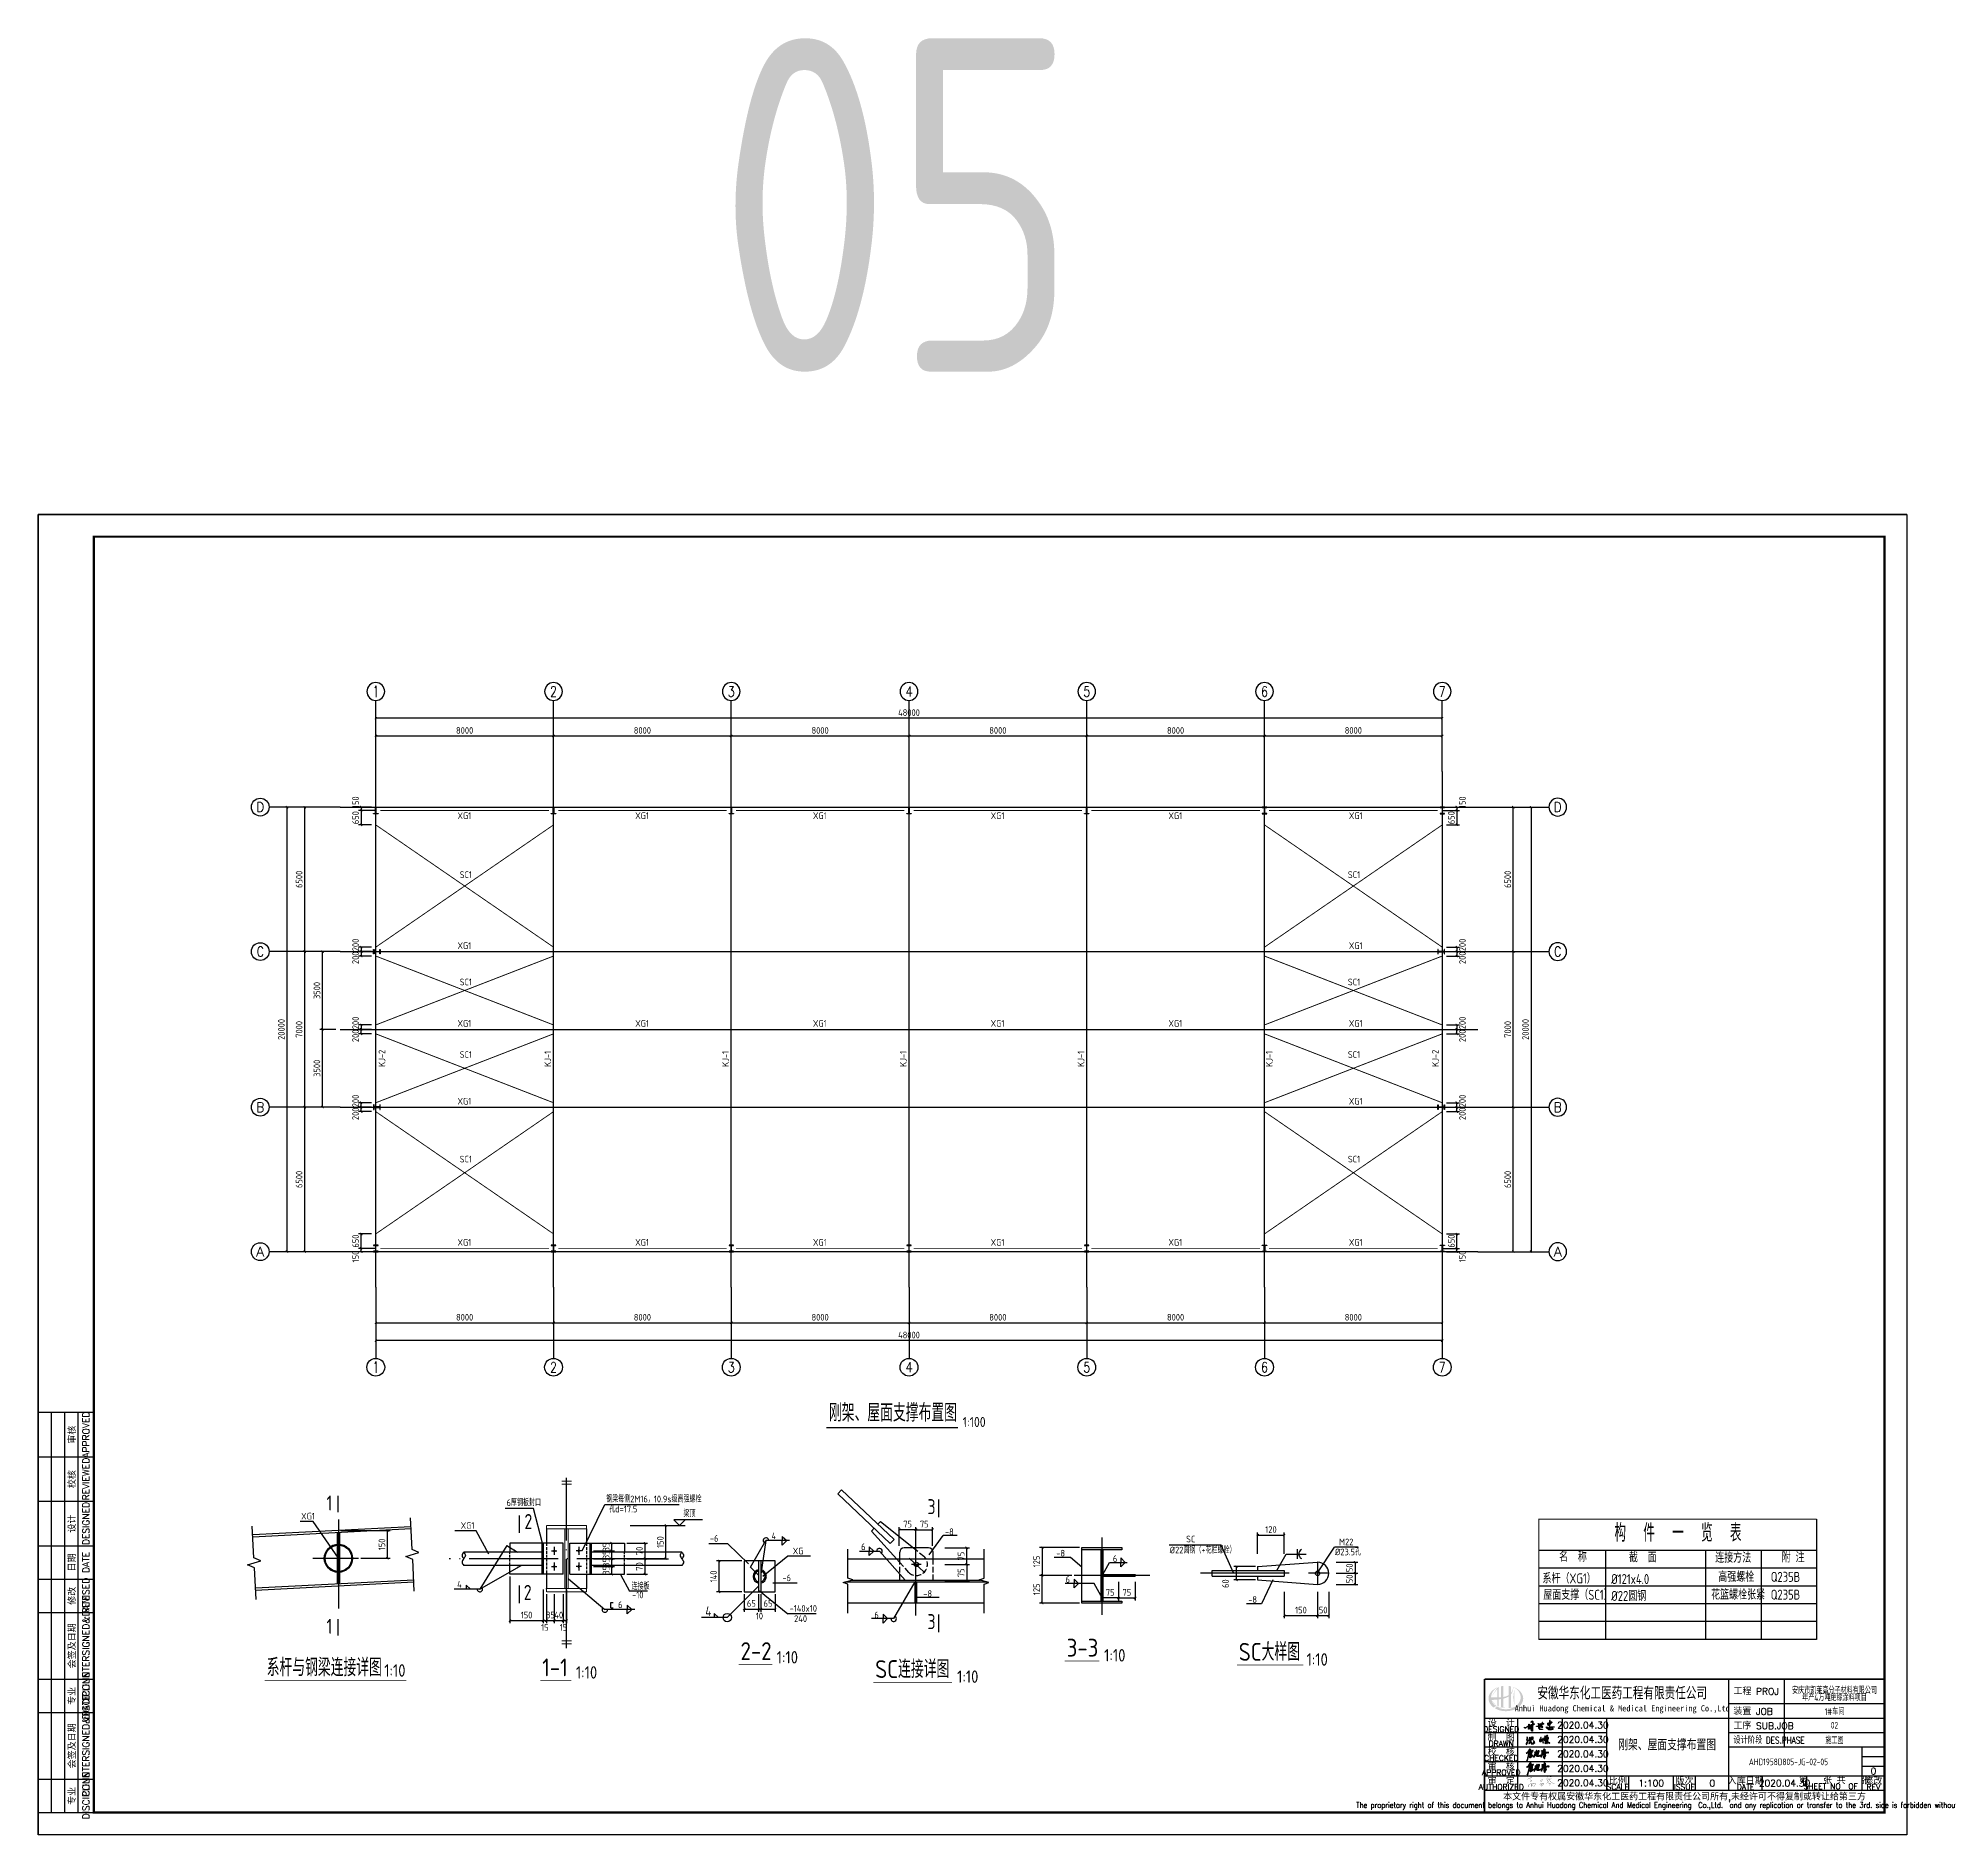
# Model space of a CAD drawing. Header units: millimetres. Extents: x 866561 to 876967, y 40200 to 44891.
# Drawn here: x 870347 to 871207, y 40203 to 41011 of the extents above; entities that cross this region are included whole.
import ezdxf
from ezdxf.enums import TextEntityAlignment as Align

# ---------------------------------------------------------------- set-up
doc = ezdxf.new("R2010")
doc.units = ezdxf.units.MM
doc.header["$LTSCALE"] = 1000
doc.header["$MEASUREMENT"] = 0
for name, pattern in [('2', [11.4, 9, -0.9, 0.6, -0.9]), ('DASH', [0.35, 0.25, -0.1]), ('DASHED', [117.236842, 78.157895, -39.078947]), ('DOTE', [2.42, 2, -0.2, 0.02, -0.2])]:
    doc.linetypes.add(name, pattern=pattern)
doc.layers.add('1', color=4, linetype='Continuous', lineweight=70)
for name, color, linetype in [('1000', 2, 'Continuous'), ('11', 134, 'Continuous'), ('AXIS', 3, 'Continuous'), ('AXIS_TEXT', 7, 'Continuous'), ('BEAM', 4, 'DASHED'), ('COLUMN', 9, 'Continuous'), ('DIM', 7, 'Continuous'), ('DOTE', 1, 'DOTE'), ('HATCH', 8, 'Continuous'), ('M_Prof', 2, 'Continuous'), ('NUM', 7, 'Continuous'), ('OTHER', 2, 'Continuous'), ('PUB_TEXT', 7, 'Continuous'), ('THIN', 7, 'Continuous'), ('尺寸标注', 7, 'Continuous'), ('支撑', 6, 'Continuous'), ('文字', 7, 'Continuous'), ('构件表__表格和文字', 7, 'Continuous'), ('柱', 2, 'Continuous'), ('柱集中标注', 2, 'Continuous'), ('标注', 7, 'Continuous'), ('梁', 4, 'Continuous'), ('梁集中标注', 2, 'Continuous'), ('梁－点划线', 253, '2'), ('焊缝标注', 3, 'Continuous'), ('轴线__点划线', 6, '2')]:
    doc.layers.add(name, color=color, linetype=linetype)
doc.styles.add('_TCH_AXIS', font='COMPLEX', dxfattribs={"bigfont": 'GBCBIG'})
doc.styles.add('COMPLEX', font='COMPLEX')
doc.styles.add('ECEC_TK', font='txt_l.shx', dxfattribs={"bigfont": 'hztxt_l.shx'})
doc.styles.add('ECEC_TQ', font='txt_l.shx', dxfattribs={"bigfont": 'hztxt_l.shx'})
doc.styles.add('ECEC_TQ_S', font='')
doc.styles.add('GBHZ', font='gbenor.shx', dxfattribs={"width": 0.9, "bigfont": 'gbcbig.shx'})
doc.styles.add('TS', font='tssdeng.shx', dxfattribs={"width": 0.8, "height": 2.5, "bigfont": 'tssdchn.shx'})
doc.styles.add('TSSD_REIN', font='tssdeng.shx', dxfattribs={"width": 0.7, "bigfont": 'tssdchn.shx'})
doc.styles.get('ECEC_TQ_S').set_extended_font_data('SimSun')
doc.dimstyles.new('Y10', dxfattribs={"dimscale": 0, "dimtxt": 3, "dimasz": 0.01, "dimexe": 1.2, "dimexo": 1, "dimgap": 1, "dimtad": 1, "dimdec": 0, "dimlfac": 10, "dimzin": 0, "dimdsep": 46, "dimtxsty": 'GBHZ', "dimblk1": 'DX', "dimblk2": 'DX', "dimsah": 1, "dimcen": 0.09, "dimdle": 1, "dimadec": 0, "dimazin": 0, "dimtfac": 1, "dimtdec": 0, "dimtix": 1, "dimtmove": 2, "dimatfit": 3, "dimldrblk": 'DX', "dimfxl": 0, "dimtolj": 1, "dimtzin": 0, "dimarcsym": 0})
doc.dimstyles.new('Y100', dxfattribs={"dimscale": 0, "dimtxt": 3, "dimasz": 0.01, "dimexe": 1.2, "dimexo": 2, "dimgap": 1, "dimtad": 1, "dimdec": 0, "dimlfac": 100, "dimzin": 0, "dimdsep": 46, "dimtxsty": 'GBHZ', "dimblk": 'DX', "dimcen": 0.09, "dimdle": 1, "dimclrd": 7, "dimclre": 7, "dimclrt": 7, "dimadec": 0, "dimazin": 0, "dimtfac": 1, "dimtdec": 0, "dimtix": 1, "dimtmove": 2, "dimatfit": 3, "dimldrblk": 'DX', "dimfxl": 0, "dimtolj": 1, "dimtzin": 0, "dimarcsym": 0})

msp = doc.modelspace()

# ---------------------------------------------------------------- texts
at = {"style": 'ECEC_TK'}
for s, p in [('APPROVED', (870368.548, 40383.051)), ('审核', (870362.048, 40383.051)), ('REVIEWED', (870368.548, 40363.051)), ('校核', (870362.048, 40363.051)), ('DESIGNED', (870368.548, 40343.051)), ('设计', (870362.048, 40343.051)), ('日期', (870362.048, 40325.551)), ('DATE', (870368.548, 40325.551)), ('REVISED', (870368.548, 40310.551)), ('修改', (870362.048, 40310.551)), ('COUNTERSIGNED&DATE', (870368.548, 40288.051)), ('会签及日期', (870362.048, 40288.051)), ('DISCIPLINE', (870368.548, 40265.551)), ('专业', (870362.048, 40265.551)), ('COUNTERSIGNED&DATE', (870368.548, 40243.051)), ('会签及日期', (870362.048, 40243.051)), ('专业', (870362.048, 40220.551)), ('DISCIPLINE', (870368.548, 40220.551))]:
    msp.add_text(s, height=3, rotation=90, dxfattribs=at).set_placement(p, align=Align.MIDDLE)
at = {"ltscale": 2, "style": 'GBHZ'}
msp.add_text('1:100', height=4.5, rotation=0.204441, dxfattribs=at).set_placement((870763.143, 40386.469))
for s, height, style, width, p in [('安徽华东化工医药工程有限责任公司', 5, 'ECEC_TQ_S', 0.7, (871059.997, 40267.051)), ('Anhui Huadong Chemical & Medical Engineering Co.,Ltd', 2.8, 'ECEC_TQ_S', 0.85, (871059.997, 40259.551)), ('The proprietary right of this document belongs to Anhui Huadong Chemical And Medical Engineering  Co.,Ltd.  and any replication or transfer to the 3rd. side is forbidden without its permission. ', 2.5, 'ECEC_TQ', 0.72, (871088.048, 40216.051))]:
    msp.add_text(s, height=height, dxfattribs=dict(style=style, width=width)).set_placement(p, align=Align.MIDDLE)
at = {"style": 'ECEC_TQ'}
for s, p in [('工程 PROJ', (871110.048, 40266.051)), ('装置 JOB', (871110.048, 40257.051)), ('工序 SUB.JOB', (871110.048, 40250.551))]:
    msp.add_text(s, height=3, dxfattribs=at).set_placement(p)
for s, height, p in [('DESIGNED', 2.5, (871005.548, 40250.551)), ('制  图', 3, (871005.548, 40247.051)), ('设  计', 3, (871005.548, 40253.551)), ('DRAWN', 2.5, (871005.548, 40244.051)), ('校  核', 3, (871005.548, 40240.551)), ('APPROVED', 2.5, (871005.548, 40231.051)), ('CHECKED', 2.5, (871005.548, 40237.551)), ('审  核', 3, (871005.548, 40234.051)), ('AUTHORIZED', 2.5, (871005.548, 40224.551)), ('审  定', 3, (871005.548, 40227.551)), ('SCALE', 2.5, (871058.048, 40224.551)), ('比例', 3, (871058.048, 40227.551)), ('ISSUE', 2.5, (871088.048, 40224.551)), ('版次', 3, (871088.048, 40227.551)), ('入库日期', 3, (871115.548, 40227.551)), ('DATE', 2.5, (871115.548, 40224.551)), ('第   张 共   张', 3, (871155.548, 40227.801)), ('SHEET NO  OF  ', 2.5, (871155.548, 40224.801)), ('修改', 3, (871173.048, 40227.551)), ('REV', 2.5, (871173.048, 40224.551)), ('本文件专有权属安徽华东化工医药工程有限责任公司所有,未经许可不得复制或转让给第三方', 3, (871088.048, 40220.051))]:
    msp.add_text(s, height=height, dxfattribs=at).set_placement(p, align=Align.MIDDLE)
at = {"style": 'ECEC_TQ', "width": 0.8}
msp.add_text('设计阶段 DES.PHASE', height=3, dxfattribs=at).set_placement((871110.048, 40244.051))
at = {"style": 'ECEC_TQ'}
for tag, text, p in [('2020.04.30', ' ', (871042.292, 40252.379)), ('2020.04.30', ' ', (871042.292, 40245.879)), ('2020.04.30', ' ', (871042.292, 40239.379)), ('2020.04.30', ' ', (871042.292, 40232.879)), ('0', '0', (871173.048, 40231.717)), ('2020.04.30', ' ', (871042.292, 40226.379)), ('1:100', '1:100', (871073.048, 40226.301)), ('0', '0', (871100.548, 40226.301)), ('2020.04.30', ' ', (871133.048, 40226.301))]:
    msp.add_attdef(tag, text=text, height=3, dxfattribs=at).set_placement(p, align=Align.MIDDLE)
at = {"layer": 'AXIS', "color": 0, "style": 'GBHZ', "width": 0.9}
for s, height, p in [('1', 6.75, (870476.813, 40348.914, -0.044)), ('6厚钢板封口', 3, (870557.839, 40350.927, 0.088)), ('钢梁每侧2M16，10.9s级高强螺栓', 3, (870602.692, 40352.595, 0.096)), ('3', 6.75, (870747.294, 40347.257, 0.095)), ('XG1', 3, (870465.352, 40344.872, -0.004)), ('XG1', 3, (870537.201, 40340.675, 0.088)), ('2', 6.75, (870565.88, 40340.585, 0.095)), ('孔d=17.5', 3, (870604.01, 40348.085, 0.096)), ('梁顶', 3, (870637.47, 40345.995, 0.088)), ('-6', 3, (870649.357, 40334.887, -0.003)), ('4', 3, (870677.159, 40336.016)), ('-8', 3, (870755.171, 40337.873)), ('SC', 3, (870863.707, 40334.58, 37.658)), ('M22', 3, (870932.565, 40333.28, -0.088)), ('XG', 3, (870686.646, 40329.216)), ('6', 3, (870717.433, 40331.104)), ('-8', 3, (870805.267, 40328.223, 0.088)), ('6', 3, (870830.738, 40325.749, 0.088)), ('%%C22圆钢（+花栏螺栓）', 3, (870856.357, 40329.614, 37.658)), ('%%C23.5孔', 3, (870930.735, 40328.795)), ('-6', 3, (870682.017, 40317.115, 0.088)), ('6', 3, (870809.455, 40316.417, 0.088)), ('4', 3, (870535.606, 40314.221, 0.085)), ('2', 6.75, (870565.583, 40308.701, 0.087)), ('连接板', 3, (870614.113, 40313.347, 0.089)), ('-10', 3, (870614.361, 40309.448, 0.089)), ('-8', 3, (870745.404, 40310.012)), ('-8', 3, (870891.646, 40307.382)), ('1', 6.75, (870476.813, 40293.436, -0.044)), ('6', 3, (870608.033, 40305.004, 0.088)), ('4', 4.5, (870647.348, 40301.361)), ('-140x10', 3, (870685.226, 40303.355)), ('240', 3, (870687.259, 40298.745)), ('6', 3, (870723.37, 40300.445)), ('3', 6.75, (870747.294, 40295.554, 0.095))]:
    msp.add_text(s, height=height, dxfattribs=at).set_placement(p)
at = {"layer": 'AXIS', "style": 'TSSD_REIN', "width": 0.7}
for s, p in [('安庆市凯莱高分子材料有限公司', (871155.548, 40268.327)), ('年产4万吨绝缘涂料项目', (871155.548, 40265.096)), ('1#车间', (871155.548, 40258.801)), ('02', (871155.548, 40252.301)), ('施工图', (871155.548, 40245.801)), ('AHD1958D805-JG-02-05', (871134.825, 40235.844))]:
    msp.add_text(s, height=3, dxfattribs=at).set_placement(p, align=Align.MIDDLE)
at = {"layer": 'NUM', "style": 'GBHZ'}
msp.add_text('刚架、屋面支撑布置图', height=8, dxfattribs=at).set_placement((870702.957, 40388.937))
at = {"layer": 'PUB_TEXT', "style": 'TS', "width": 0.8}
msp.add_text('刚架、屋面支撑布置图', height=5, dxfattribs=at).set_placement((871080.214, 40243.783), align=Align.MIDDLE)
at = {"layer": '文字', "color": 6, "style": 'GBHZ'}
for s, height, p in [('系杆与钢梁连接详图', 8, (870449.88, 40274.349, 0.088)), ('2-2', 8, (870663.171, 40281.677, 0.088)), ('1:10', 5.6, (870679.423, 40280.084, 0.088)), ('3-3', 8, (870809.964, 40283.196, 0.176)), ('1:10', 5.6, (870826.797, 40280.988, 0.176)), ('SC大样图', 8, (870887.406, 40281.317)), ('1:10', 5.6, (870917.9, 40279.11)), ('1:10', 5.6, (870502.757, 40274.153, 0.088)), ('1-1', 8, (870573.891, 40274.349, 0.088)), ('1:10', 5.6, (870589.052, 40273.282, 0.088)), ('SC连接详图', 8, (870723.781, 40273.581, 0.088)), ('1:10', 5.6, (870760.605, 40271.374, 0.088))]:
    msp.add_text(s, height=height, dxfattribs=at).set_placement(p)
at = {"layer": '构件表__表格和文字', "style": 'GBHZ', "width": 0.9}
for s, height, p in [('构  件  一  览  表', 8, (871056.514, 40334.904)), ('名  称', 4.5, (871031.592, 40325.86)), ('截  面', 4.5, (871063.006, 40325.606)), ('连接方法', 4.5, (871101.851, 40325.443)), ('附 注', 4.5, (871131.75, 40325.564)), ('系杆（XG1）', 4.5, (871024.114, 40316.095)), ('%%C121x4.0', 4.5, (871055.01, 40315.835)), ('高强螺栓', 4.5, (871103.237, 40316.833)), ('Q235B', 4.5, (871126.855, 40316.82)), ('屋面支撑（SC1）', 4.5, (871024.462, 40308.742)), ('%%C22圆钢', 4.5, (871055.01, 40308.255)), ('花篮螺栓张紧', 4.5, (871099.994, 40308.853)), ('Q235B', 4.5, (871126.855, 40308.82))]:
    msp.add_text(s, height=height, dxfattribs=at).set_placement(p)
at = {"layer": '柱集中标注', "style": 'GBHZ', "width": 0.9}
for s, p in [('XG1', (870535.743, 40660.004)), ('XG1', (870615.743, 40660.004)), ('XG1', (870695.743, 40660.004)), ('XG1', (870775.743, 40660.004)), ('XG1', (870855.743, 40660.004)), ('XG1', (870936.941, 40660.004)), ('SC1', (870536.749, 40633.471)), ('SC1', (870936.51, 40633.471)), ('XG1', (870535.743, 40601.55)), ('XG1', (870936.941, 40601.55)), ('SC1', (870536.749, 40585.185)), ('SC1', (870936.51, 40585.185)), ('XG1', (870535.743, 40566.55)), ('XG1', (870615.743, 40566.55)), ('XG1', (870695.743, 40566.55)), ('XG1', (870775.743, 40566.55)), ('XG1', (870855.743, 40566.55)), ('XG1', (870936.941, 40566.55)), ('SC1', (870536.749, 40552.559)), ('SC1', (870936.51, 40552.559)), ('XG1', (870535.743, 40531.55)), ('XG1', (870936.941, 40531.55)), ('SC1', (870536.749, 40505.495)), ('SC1', (870936.51, 40505.495)), ('XG1', (870535.743, 40468.05)), ('XG1', (870615.743, 40468.05)), ('XG1', (870695.743, 40468.05)), ('XG1', (870775.743, 40468.05)), ('XG1', (870855.743, 40468.05)), ('XG1', (870936.941, 40468.05))]:
    msp.add_text(s, height=3, dxfattribs=at).set_placement(p)
for s, p in [('KJ-2', (870503.238, 40548.503)), ('KJ-1', (870577.901, 40548.503)), ('KJ-1', (870657.901, 40548.503)), ('KJ-1', (870737.901, 40548.503)), ('KJ-1', (870817.901, 40548.503)), ('KJ-1', (870902.619, 40548.503)), ('KJ-2', (870977.416, 40548.503))]:
    msp.add_text(s, height=3, rotation=90, dxfattribs=at).set_placement(p)
at = {"layer": '梁集中标注', "style": 'GBHZ', "width": 0.9}
msp.add_text('05', height=150, dxfattribs=at).set_placement((870652.657, 40861.253))

# ---------------------------------------------------------------- blocks, each defined once
blk = doc.blocks.new('A$C744C32FA')
at = {"const_width": 30}
for points in [[(-2326, 582), (-2064, 692), (-1816, 796), (-1490, 848), (-1270, 844)], [(-1936, 1093), (-1737, 1077), (-1648, 1041), (-1810, 905)], [(-1731, 663), (-1881, 583), (-1870, 98)], [(-1827, 396), (-1624, 407), (-1683, 178), (-1785, 172)], [(-164, 18), (-164, 609), (181, 609), (259, 574), (264, 359)], [(-164, 314), (-7, 353), (104, 403)], [(-134, 116), (-29, 188), (93, 237), (170, 221), (209, 331), (264, 359)], [(942, 898), (1107, 926), (1169, 977), (1294, 1000)], [(948, 580), (1073, 676), (1203, 739), (1357, 744), (1391, 773)], [(1507, 561), (1490, 391), (1400, 274), (1309, 157), (1214, 34), (1126, -80), (1076, -119)], [(1096, 313), (1232, 433), (1357, 563), (1402, 586)], [(1192, 881), (1164, 478), (1155, 349)], [(1369, -2), (1421, -24), (1477, -51)], [(1510, 451), (1603, 321), (1697, 211), (1854, 88), (1967, -1), (2044, -62), (2137, -96), (2323, -163), (2364, -162), (2404, -149), (2384, -156)], [(1530, 654), (1647, 720), (1785, 749), (1891, 785), (2007, 796)], [(1541, 978), (1734, 989), (1818, 1000), (1872, 989)], [(1603, 465), (1698, 528), (1794, 557), (1966, 568), (2003, 590)], [(1706, 987), (1698, 528)], [(-2108, -913), (-2158, -364), (-1863, -238), (-1491, -154), (-1069, -179), (-858, -255), (-909, -331), (-1198, -765)], [(-1677, -676), (-1677, -347)], [(-1677, -415), (-1452, -396), (-1441, -504), (-1677, -676)], [(-238, -177), (-238, -696)], [(-193, -327), (-59, -250), (154, -178), (450, -162), (558, -210), (534, -366), (450, -489), (346, -609)], [(-47, -485), (45, -414), (178, -350), (322, -338)], [(-3, -681), (142, -597), (326, -529), (398, -549)], [(1332, -239), (1431, -185), (1526, -163), (1671, -155), (1722, -174), (1703, -260), (1445, -564)]]:
    blk.add_lwpolyline(points, dxfattribs=at)
blk = doc.blocks.new('ZYC')
h = blk.add_hatch()
h.set_pattern_fill('ANSI31', color=256, scale=0.01, style=0)
h.paths.add_polyline_path([(0.191716, 0.193383), (0.190548, 0.202253), (0.193921, 0.209), (0.201718, 0.213388), (0.217472, 0.22272), (0.225169, 0.22774), (0.240061, 0.238394), (0.258667, 0.248519), (0.268004, 0.25352), (0.28674, 0.263401), (0.294628, 0.264902), (0.298717, 0.265243), (0.306745, 0.265068), (0.308789, 0.264548), (0.309735, 0.261709), (0.308412, 0.260067), (0.297475, 0.244701), (0.290436, 0.237662), (0.27507, 0.226725), (0.252355, 0.212968), (0.241647, 0.204333), (0.223391, 0.185047), (0.223622, 0.181464), (0.224421, 0.179466), (0.226725, 0.176712), (0.25062, 0.191577), (0.262092, 0.200013), (0.283406, 0.218389), (0.297409, 0.232393), (0.304411, 0.239395), (0.318415, 0.253398), (0.320906, 0.2583), (0.321641, 0.261237), (0.321749, 0.266735), (0.319516, 0.270611), (0.318508, 0.272625), (0.316748, 0.276738), (0.301969, 0.277631), (0.294072, 0.276555), (0.280072, 0.271736), (0.264068, 0.263734), (0.256066, 0.259733), (0.240061, 0.251731), (0.233868, 0.248283), (0.230965, 0.245742), (0.226725, 0.240061), (0.214987, 0.236586), (0.209117, 0.233284), (0.200051, 0.225058), (0.192716, 0.217722), (0.189048, 0.214055), (0.181713, 0.20672), (0.175712, 0.20672), (0.172711, 0.20672), (0.166709, 0.20672), (0.172241, 0.193666), (0.177845, 0.187261), (0.190049, 0.180046), (0.195383, 0.177379), (0.198051, 0.176045), (0.203385, 0.173378), (0.207386, 0.173378), (0.209387, 0.173378), (0.213388, 0.173378), (0.213388, 0.177379), (0.213388, 0.179379), (0.213388, 0.18338), (0.203895, 0.184399), (0.19865, 0.18682)], flags=17)
h.paths.add_polyline_path([(0.260067, 0.325083), (0.264264, 0.330433), (0.265218, 0.335201), (0.263401, 0.341754), (0.273403, 0.351757), (0.278405, 0.356758), (0.288407, 0.366761), (0.291736, 0.3701), (0.290871, 0.376157), (0.28674, 0.37843), (0.278712, 0.378605), (0.274623, 0.378265), (0.266735, 0.376763), (0.252423, 0.368751), (0.245056, 0.365067), (0.230059, 0.358425), (0.229248, 0.364334), (0.231514, 0.368865), (0.236727, 0.371762), (0.24131, 0.378456), (0.242225, 0.383948), (0.240061, 0.391767), (0.237394, 0.394434), (0.23606, 0.395768), (0.233393, 0.398435), (0.230812, 0.400649), (0.226589, 0.399804), (0.225058, 0.396768), (0.223796, 0.391416), (0.22476, 0.38756), (0.228392, 0.383431), (0.228282, 0.380033), (0.227931, 0.378275), (0.226725, 0.375096), (0.210128, 0.354559), (0.200583, 0.345014), (0.180046, 0.328417), (0.176798, 0.323736), (0.172234, 0.322025), (0.166709, 0.323416), (0.178469, 0.342442), (0.183551, 0.352606), (0.191716, 0.373429), (0.201873, 0.398707), (0.206875, 0.411378), (0.216722, 0.436778), (0.22205, 0.441004), (0.226849, 0.441964), (0.233393, 0.440113), (0.248453, 0.432139), (0.25582, 0.427786), (0.270069, 0.41844), (0.272101, 0.414456), (0.275664, 0.412674), (0.280072, 0.413439), (0.283545, 0.409176), (0.284465, 0.405498), (0.283406, 0.400102), (0.280739, 0.400102), (0.279405, 0.400102), (0.276738, 0.400102), (0.276738, 0.396101), (0.276738, 0.394101), (0.276738, 0.3901), (0.28136, 0.388617), (0.285266, 0.389733), (0.288407, 0.393434), (0.294513, 0.396574), (0.297302, 0.401595), (0.296743, 0.408438), (0.288829, 0.417849), (0.283914, 0.422062), (0.273403, 0.428443), (0.271371, 0.432428), (0.267808, 0.434209), (0.263401, 0.433444), (0.255242, 0.439075), (0.251443, 0.442528), (0.245063, 0.450115), (0.250169, 0.45385), (0.253741, 0.455041), (0.260067, 0.455117), (0.278071, 0.461118), (0.287073, 0.464119), (0.305078, 0.47012), (0.307079, 0.469454), (0.308079, 0.46912), (0.310079, 0.468453), (0.308047, 0.464468), (0.304484, 0.462687), (0.300077, 0.463452), (0.298029, 0.461617), (0.297467, 0.459366), (0.29841, 0.456784), (0.29992, 0.453737), (0.30418, 0.452885), (0.306745, 0.455117), (0.317554, 0.46467), (0.323777, 0.468819), (0.336753, 0.475122), (0.340537, 0.478163), (0.341693, 0.48221), (0.340087, 0.486791), (0.336555, 0.489096), (0.331527, 0.48742), (0.330085, 0.483457), (0.321138, 0.480474), (0.316169, 0.479764), (0.306745, 0.480123), (0.280007, 0.473028), (0.266668, 0.46936), (0.240061, 0.461785), (0.207415, 0.451644), (0.191305, 0.445603), (0.160041, 0.431777), (0.160041, 0.434445), (0.160041, 0.435778), (0.160041, 0.438446), (0.175951, 0.452059), (0.184342, 0.458436), (0.201718, 0.47012), (0.208786, 0.474159), (0.212013, 0.478769), (0.213388, 0.486791), (0.216455, 0.489686), (0.2192, 0.490602), (0.223391, 0.490125), (0.229399, 0.500791), (0.2324, 0.506125), (0.238394, 0.516799), (0.240292, 0.524601), (0.23989, 0.529424), (0.236727, 0.536804), (0.23122, 0.540793), (0.226675, 0.541702), (0.220056, 0.540138), (0.210721, 0.53547), (0.206053, 0.533136), (0.196717, 0.528469), (0.198138, 0.538459), (0.198805, 0.543461), (0.200051, 0.553475), (0.196461, 0.554633), (0.193383, 0.556809), (0.184756, 0.554008), (0.180368, 0.550816), (0.175045, 0.543472), (0.17106, 0.54144), (0.169278, 0.537877), (0.170044, 0.53347), (0.172586, 0.532424), (0.174961, 0.533017), (0.176712, 0.535137), (0.179281, 0.539518), (0.183438, 0.541299), (0.188382, 0.540138), (0.181593, 0.526145), (0.177529, 0.519371), (0.168376, 0.506796), (0.153706, 0.492126), (0.146371, 0.484791), (0.1317, 0.47012), (0.128502, 0.463222), (0.125929, 0.459914), (0.120031, 0.455117), (0.119718, 0.451241), (0.121465, 0.448329), (0.125032, 0.446781), (0.14237, 0.464119), (0.151039, 0.472788), (0.168376, 0.490125), (0.176855, 0.50538), (0.184361, 0.512491), (0.200051, 0.520133), (0.209619, 0.525556), (0.215731, 0.527084), (0.226725, 0.526802), (0.227399, 0.518581), (0.226187, 0.513733), (0.221723, 0.506796), (0.205052, 0.490125), (0.196717, 0.48179), (0.180046, 0.465119), (0.164681, 0.45382), (0.157012, 0.448152), (0.141703, 0.436778), (0.125543, 0.421827), (0.116221, 0.415266), (0.096691, 0.405104), (0.075353, 0.394434), (0.064683, 0.3891), (0.043344, 0.37843), (0.039561, 0.375389), (0.038404, 0.371342), (0.04001, 0.366761), (0.044025, 0.366183), (0.046402, 0.366579), (0.050013, 0.368428), (0.072366, 0.379063), (0.083391, 0.384742), (0.105027, 0.396768), (0.108068, 0.400552), (0.112115, 0.401708), (0.116697, 0.400102), (0.119301, 0.403486), (0.121159, 0.404972), (0.125032, 0.406771), (0.129622, 0.401536), (0.130984, 0.396997), (0.130033, 0.3901), (0.132416, 0.389778), (0.133821, 0.388841), (0.135035, 0.386766), (0.137361, 0.391613), (0.137763, 0.394832), (0.136702, 0.400102), (0.139084, 0.400424), (0.14049, 0.401361), (0.141703, 0.403437), (0.142311, 0.400158), (0.143727, 0.39827), (0.146704, 0.396768), (0.146704, 0.383431), (0.146704, 0.376763), (0.146704, 0.363426), (0.140696, 0.341072), (0.138346, 0.329655), (0.135035, 0.306745), (0.132367, 0.293408), (0.131034, 0.28674), (0.128366, 0.273403), (0.127033, 0.268069), (0.126366, 0.265401), (0.125032, 0.260067), (0.122365, 0.24673), (0.121031, 0.240061), (0.118364, 0.226725), (0.11356, 0.208243), (0.111552, 0.198873), (0.108361, 0.180046), (0.102725, 0.164542), (0.100682, 0.156368), (0.098359, 0.140036), (0.09169, 0.113362), (0.088356, 0.100026), (0.081688, 0.073352), (0.078954, 0.060999), (0.07691, 0.054867), (0.071685, 0.043344), (0.0677, 0.041312), (0.065919, 0.037749), (0.066684, 0.033342), (0.064309, 0.030053), (0.059994, 0.029334), (0.056681, 0.031675), (0.055039, 0.032998), (0.0522, 0.032051), (0.05168, 0.030008), (0.050619, 0.024737), (0.051021, 0.021518), (0.053347, 0.016671), (0.058015, 0.016671), (0.060349, 0.016671), (0.065017, 0.016671), (0.072748, 0.023017), (0.076093, 0.027477), (0.08002, 0.036676), (0.096852, 0.082021), (0.10329, 0.105741), (0.111695, 0.153373), (0.123489, 0.195437), (0.128188, 0.21692), (0.135035, 0.260067), (0.139151, 0.267954), (0.14028, 0.272845), (0.140036, 0.281739), (0.142036, 0.283739), (0.143037, 0.28474), (0.145037, 0.28674), (0.143542, 0.294629), (0.143202, 0.298717), (0.14337, 0.306745), (0.145753, 0.307067), (0.147158, 0.308004), (0.148371, 0.310079), (0.151852, 0.30332), (0.152939, 0.299332), (0.153373, 0.291741), (0.1596, 0.295381), (0.16241, 0.299597), (0.163375, 0.306745), (0.166043, 0.306745), (0.167376, 0.306745), (0.170044, 0.306745), (0.175842, 0.313591), (0.179298, 0.316701), (0.186714, 0.321749), (0.209947, 0.339025), (0.223075, 0.346279), (0.250064, 0.356758), (0.256309, 0.362147), (0.262023, 0.363575), (0.270069, 0.361759), (0.258066, 0.349756), (0.252065, 0.343755), (0.240061, 0.331752), (0.221278, 0.318573), (0.211941, 0.311904), (0.193383, 0.29841), (0.19135, 0.294425), (0.187788, 0.292643), (0.18338, 0.293408), (0.182047, 0.288074), (0.18138, 0.285406), (0.180046, 0.280072), (0.184714, 0.280072), (0.187048, 0.280072), (0.191716, 0.280072), (0.206195, 0.295761), (0.214909, 0.302731), (0.233393, 0.313414), (0.233393, 0.310079), (0.233393, 0.308412), (0.233393, 0.305078), (0.218728, 0.293893), (0.212196, 0.286272), (0.203385, 0.270069), (0.200631, 0.267765), (0.198634, 0.266966), (0.19505, 0.266735), (0.189666, 0.263481), (0.18728, 0.259664), (0.186714, 0.253398), (0.189781, 0.250503), (0.192527, 0.249588), (0.196717, 0.250064), (0.210088, 0.262029), (0.216756, 0.268031), (0.230059, 0.280072), (0.233393, 0.280072), (0.233393, 0.283406), (0.241741, 0.284611), (0.245996, 0.286029), (0.253398, 0.290074), (0.253398, 0.288741), (0.253398, 0.28674), (0.260067, 0.28674), (0.263401, 0.28674), (0.263401, 0.289407), (0.263401, 0.290741), (0.263401, 0.293408), (0.268765, 0.293057), (0.27265, 0.295276), (0.27507, 0.300077), (0.276013, 0.302659), (0.275451, 0.30491), (0.273403, 0.306745), (0.262225, 0.306789), (0.255894, 0.30481), (0.24673, 0.29841), (0.245088, 0.297087), (0.242248, 0.298033), (0.241729, 0.300077), (0.247981, 0.31079), (0.251728, 0.3159)])
h.paths.add_polyline_path([(0.172311, 0.351862), (0.151706, 0.320082), (0.148813, 0.335949), (0.149997, 0.345425), (0.156707, 0.360092), (0.156707, 0.372762), (0.156707, 0.379097), (0.156707, 0.391767), (0.151817, 0.400719), (0.150635, 0.406629), (0.151706, 0.416773), (0.165234, 0.42378), (0.172311, 0.426813), (0.186714, 0.431777), (0.191949, 0.436367), (0.196489, 0.437729), (0.203385, 0.436778), (0.200919, 0.423723), (0.198862, 0.417208), (0.193383, 0.405104), (0.180884, 0.369351)], flags=16)
h = blk.add_hatch()
h.set_pattern_fill('ANSI31', color=256, scale=0.01, style=0)
h.paths.add_polyline_path([(0.43011, 0.364093), (0.43011, 0.382765), (0.43011, 0.420108), (0.42674, 0.42542), (0.425073, 0.428087), (0.421775, 0.433444), (0.420561, 0.431369), (0.419156, 0.430432), (0.416773, 0.43011), (0.418678, 0.415427), (0.419679, 0.408091), (0.421775, 0.393434), (0.419006, 0.369579), (0.418668, 0.357391), (0.420108, 0.333419), (0.41744, 0.328084), (0.416107, 0.325417), (0.413439, 0.320082), (0.414054, 0.309347), (0.413343, 0.303662), (0.410105, 0.293408), (0.399991, 0.290918), (0.394373, 0.286237), (0.3901, 0.276738), (0.380676, 0.253935), (0.376645, 0.242177), (0.370095, 0.218389), (0.370095, 0.208387), (0.370095, 0.203385), (0.370095, 0.193383), (0.375842, 0.191199), (0.380817, 0.192305), (0.385099, 0.196717), (0.391767, 0.210054), (0.395101, 0.216722), (0.40177, 0.230059), (0.408931, 0.250792), (0.412599, 0.261129), (0.420108, 0.281739), (0.437767, 0.278859), (0.447218, 0.274133), (0.460118, 0.261734), (0.478724, 0.251609), (0.48806, 0.246608), (0.506796, 0.236727), (0.514554, 0.239101), (0.520234, 0.238155), (0.526802, 0.233393), (0.553475, 0.233393), (0.566812, 0.233393), (0.593485, 0.233393), (0.62211, 0.240615), (0.63627, 0.245335), (0.663503, 0.256732), (0.667504, 0.258733), (0.669505, 0.259733), (0.673506, 0.261734), (0.673506, 0.265068), (0.673506, 0.266735), (0.673506, 0.270069), (0.65194, 0.26343), (0.641248, 0.259755), (0.620159, 0.251731), (0.606822, 0.249064), (0.600154, 0.24773), (0.586817, 0.245063), (0.583483, 0.244396), (0.581816, 0.244062), (0.578481, 0.243396), (0.555142, 0.243396), (0.543472, 0.243396), (0.520133, 0.243396), (0.507672, 0.251585), (0.500819, 0.255011), (0.486791, 0.260067), (0.482384, 0.259302), (0.478821, 0.261083), (0.476789, 0.265068), (0.468212, 0.269419), (0.464099, 0.272162), (0.456784, 0.278405), (0.44933, 0.281676), (0.445738, 0.284191), (0.440113, 0.290074), (0.434588, 0.288683), (0.430024, 0.290394), (0.426776, 0.295076), (0.421963, 0.300651), (0.42138, 0.307062), (0.425109, 0.313414), (0.425389, 0.319104), (0.426579, 0.322279), (0.43011, 0.32675)])
h.paths.add_polyline_path([(0.403437, 0.278405), (0.406483, 0.276895), (0.407335, 0.272635), (0.405104, 0.270069), (0.400789, 0.261552), (0.399657, 0.256267), (0.400102, 0.24673), (0.39271, 0.233425), (0.389042, 0.226756), (0.381764, 0.213388), (0.381342, 0.220741), (0.38169, 0.224569), (0.383431, 0.231726), (0.387336, 0.251661), (0.391694, 0.261829)], flags=16)
h.paths.add_polyline_path([(0.588484, 0.380097), (0.597359, 0.395706), (0.599993, 0.405487), (0.600154, 0.423442), (0.602821, 0.427443), (0.604155, 0.429443), (0.606822, 0.433444), (0.609698, 0.450594), (0.610376, 0.459401), (0.610156, 0.476789), (0.598944, 0.481275), (0.592073, 0.482039), (0.580149, 0.480123), (0.570106, 0.473686), (0.564651, 0.470958), (0.553475, 0.466786), (0.532919, 0.449159), (0.522205, 0.440789), (0.500128, 0.425109), (0.49688, 0.420428), (0.492316, 0.418716), (0.486791, 0.420108), (0.491278, 0.43132), (0.492041, 0.438191), (0.490125, 0.450115), (0.494812, 0.458618), (0.496281, 0.463759), (0.496794, 0.473455), (0.499861, 0.47635), (0.502606, 0.477265), (0.506796, 0.476789), (0.506796, 0.471454), (0.506796, 0.468787), (0.506796, 0.463452), (0.509464, 0.463452), (0.510797, 0.463452), (0.513465, 0.463452), (0.515512, 0.465287), (0.516075, 0.467538), (0.515132, 0.47012), (0.510092, 0.473944), (0.508393, 0.479041), (0.510131, 0.485124), (0.507303, 0.490115), (0.504099, 0.492404), (0.498461, 0.49346), (0.488222, 0.480646), (0.484231, 0.472663), (0.480123, 0.456784), (0.480123, 0.446114), (0.480123, 0.44078), (0.480123, 0.43011), (0.479456, 0.426109), (0.479123, 0.424109), (0.478456, 0.420108), (0.476455, 0.408104), (0.475455, 0.402103), (0.473455, 0.3901), (0.476237, 0.379607), (0.477248, 0.374214), (0.478456, 0.363426), (0.481123, 0.342088), (0.482457, 0.331418), (0.485124, 0.310079), (0.485298, 0.298264), (0.487209, 0.291767), (0.49346, 0.281739), (0.496025, 0.279507), (0.500285, 0.280359), (0.501795, 0.283406), (0.503893, 0.285053), (0.503893, 0.288427), (0.501795, 0.290074), (0.499128, 0.306078), (0.497794, 0.31408), (0.495127, 0.330085), (0.489921, 0.35095), (0.488548, 0.361927), (0.488458, 0.383431), (0.486111, 0.392492), (0.486514, 0.398136), (0.490125, 0.406771), (0.501156, 0.411552), (0.506476, 0.415099), (0.515132, 0.423442), (0.518173, 0.427226), (0.52222, 0.428382), (0.526802, 0.426776), (0.528325, 0.424212), (0.526432, 0.420426), (0.523467, 0.420108), (0.523467, 0.406771), (0.526802, 0.406771), (0.526802, 0.410105), (0.528135, 0.410105), (0.528802, 0.410105), (0.530136, 0.410105), (0.530136, 0.3901), (0.530136, 0.380097), (0.530136, 0.360092), (0.528293, 0.359691), (0.5264, 0.361584), (0.526802, 0.363426), (0.523467, 0.363426), (0.523467, 0.336753), (0.528881, 0.328693), (0.530475, 0.323117), (0.530136, 0.313414), (0.528802, 0.313414), (0.526802, 0.313414), (0.526802, 0.283406), (0.526802, 0.270069), (0.524959, 0.270471), (0.523066, 0.268578), (0.523467, 0.266735), (0.520133, 0.266735), (0.520133, 0.253398), (0.522801, 0.253398), (0.524134, 0.253398), (0.526802, 0.253398), (0.525278, 0.250835), (0.527171, 0.247049), (0.530136, 0.24673), (0.530136, 0.249397), (0.530136, 0.250731), (0.530136, 0.253398), (0.532803, 0.253398), (0.534137, 0.253398), (0.536804, 0.253398), (0.536804, 0.283406), (0.536804, 0.303411), (0.543701, 0.304362), (0.54824, 0.303), (0.553475, 0.29841), (0.555117, 0.297087), (0.557957, 0.298033), (0.558476, 0.300077), (0.574642, 0.330198), (0.580858, 0.346774)])
h.paths.add_polyline_path([(0.540138, 0.37943), (0.540138, 0.400769), (0.540138, 0.443447), (0.544251, 0.445207), (0.546265, 0.446215), (0.550141, 0.448448), (0.558596, 0.455637), (0.56343, 0.458745), (0.57348, 0.463452), (0.582783, 0.469318), (0.589185, 0.470919), (0.600154, 0.47012), (0.600154, 0.462118), (0.600154, 0.458117), (0.600154, 0.450115), (0.591126, 0.428275), (0.587717, 0.416684), (0.583483, 0.393434), (0.583483, 0.395435), (0.583483, 0.396435), (0.583483, 0.398435), (0.582816, 0.396435), (0.582482, 0.395435), (0.581816, 0.393434), (0.576481, 0.37743), (0.573814, 0.369428), (0.568479, 0.353424), (0.563693, 0.335475), (0.560283, 0.326609), (0.551808, 0.310079), (0.549387, 0.31488), (0.545503, 0.317099), (0.540138, 0.316748), (0.541325, 0.320626), (0.540852, 0.323466), (0.538471, 0.32675), (0.535708, 0.32972), (0.536562, 0.33484), (0.540138, 0.336753)], flags=16)
h.paths.add_polyline_path([(0.526802, 0.393434), (0.520133, 0.393434), (0.520133, 0.383431), (0.518799, 0.383431), (0.518133, 0.383431), (0.516799, 0.383431), (0.515643, 0.375402), (0.516436, 0.370647), (0.520133, 0.363426), (0.523467, 0.363426), (0.523467, 0.366761), (0.524801, 0.366761), (0.525468, 0.366761), (0.526802, 0.366761)], flags=17)
h.paths.add_polyline_path([(0.526802, 0.406771), (0.523467, 0.406771), (0.523467, 0.410105), (0.520133, 0.410105), (0.518021, 0.403641), (0.517335, 0.400213), (0.516799, 0.393434), (0.526802, 0.393434)], flags=17)
h.paths.add_polyline_path([(0.520133, 0.273403), (0.517168, 0.273722), (0.515275, 0.277508), (0.516799, 0.280072), (0.515322, 0.280274), (0.514189, 0.279708), (0.513465, 0.278405), (0.509053, 0.274123), (0.507947, 0.269148), (0.510131, 0.263401), (0.5139, 0.263267), (0.516665, 0.260502), (0.516799, 0.256732), (0.520133, 0.256732)], flags=17)
h = blk.add_hatch()
h.set_pattern_fill('ANSI31', color=256, scale=0.01, style=0)
h.paths.add_polyline_path([(0.871345, 0.42887), (0.877014, 0.441542), (0.888561, 0.466786), (0.887043, 0.470041), (0.883569, 0.471431), (0.880225, 0.47012), (0.880225, 0.474121), (0.880225, 0.476122), (0.880225, 0.480123), (0.876842, 0.482728), (0.875355, 0.484586), (0.873557, 0.488458), (0.879788, 0.497952), (0.883563, 0.502415), (0.891895, 0.510131), (0.894109, 0.512712), (0.893264, 0.516935), (0.890228, 0.518466), (0.882117, 0.518604), (0.877851, 0.517893), (0.870223, 0.515132), (0.864821, 0.52111), (0.862839, 0.525469), (0.861887, 0.53347), (0.856662, 0.54685), (0.853994, 0.553519), (0.848551, 0.566812), (0.84612, 0.570258), (0.84256, 0.571445), (0.838548, 0.570146), (0.834376, 0.55897), (0.831649, 0.553515), (0.825211, 0.543472), (0.818543, 0.523467), (0.815209, 0.513465), (0.80854, 0.49346), (0.80654, 0.491459), (0.80554, 0.490459), (0.803539, 0.488458), (0.781826, 0.478132), (0.770242, 0.474043), (0.746858, 0.468453), (0.740671, 0.46563), (0.734812, 0.466802), (0.730187, 0.471787), (0.727621, 0.474019), (0.723362, 0.473167), (0.721851, 0.47012), (0.719419, 0.466675), (0.721173, 0.461415), (0.725186, 0.460118), (0.733628, 0.455915), (0.739244, 0.455113), (0.748525, 0.456784), (0.758528, 0.460118), (0.763529, 0.461785), (0.773531, 0.465119), (0.784076, 0.470453), (0.790119, 0.47223), (0.801872, 0.473455), (0.796442, 0.457016), (0.794098, 0.448645), (0.790202, 0.431777), (0.761914, 0.411004), (0.748191, 0.399958), (0.721851, 0.376763), (0.719546, 0.373426), (0.720255, 0.369169), (0.723519, 0.366761), (0.746674, 0.380799), (0.757642, 0.389367), (0.776866, 0.408438), (0.766118, 0.376456), (0.760783, 0.360452), (0.750192, 0.328417), (0.732723, 0.310244), (0.722265, 0.302226), (0.700179, 0.290074), (0.697284, 0.287008), (0.696369, 0.284262), (0.696845, 0.280072), (0.699684, 0.279157), (0.701079, 0.278459), (0.703513, 0.276738), (0.712713, 0.280665), (0.717172, 0.28401), (0.723519, 0.291741), (0.726659, 0.297847), (0.73168, 0.300636), (0.738522, 0.300077), (0.720634, 0.265553), (0.713177, 0.247249), (0.701846, 0.210054), (0.699024, 0.203867), (0.700195, 0.198008), (0.705181, 0.193383), (0.717185, 0.221389), (0.723187, 0.235393), (0.735188, 0.263401), (0.750469, 0.286767), (0.759738, 0.297752), (0.7802, 0.316748), (0.7802, 0.32675), (0.776866, 0.32675), (0.763667, 0.311956), (0.756997, 0.304619), (0.743524, 0.290074), (0.744225, 0.299963), (0.746137, 0.305318), (0.751859, 0.313414), (0.758927, 0.317452), (0.762153, 0.322062), (0.763529, 0.330085), (0.767936, 0.329319), (0.771499, 0.331101), (0.773531, 0.335086), (0.781822, 0.339679), (0.785726, 0.342873), (0.791869, 0.35009), (0.796661, 0.349308), (0.799884, 0.350229), (0.803539, 0.353424), (0.803539, 0.356091), (0.803539, 0.357425), (0.803539, 0.360092), (0.807755, 0.360184), (0.810113, 0.36097), (0.813542, 0.363426), (0.813542, 0.366761), (0.810207, 0.366761), (0.810207, 0.369428), (0.810207, 0.370762), (0.810207, 0.373429), (0.812875, 0.373429), (0.814208, 0.373429), (0.816876, 0.373429), (0.815817, 0.378825), (0.816736, 0.382503), (0.82021, 0.386766), (0.822877, 0.386766), (0.824211, 0.386766), (0.826878, 0.386766), (0.825691, 0.390644), (0.826165, 0.393484), (0.828545, 0.396768), (0.829759, 0.394693), (0.831164, 0.393756), (0.833547, 0.393434), (0.833547, 0.396101), (0.833547, 0.397435), (0.833547, 0.400102), (0.836881, 0.400102), (0.836881, 0.396768), (0.838724, 0.396367), (0.840617, 0.39826), (0.840215, 0.400102), (0.843549, 0.400102), (0.843549, 0.396768), (0.847321, 0.396775), (0.850211, 0.399664), (0.850218, 0.403437), (0.856886, 0.403437), (0.86022, 0.403437)])
h.paths.add_polyline_path([(0.81766, 0.430826), (0.832668, 0.439013), (0.863554, 0.451782), (0.86659, 0.450251), (0.867435, 0.446028), (0.865221, 0.443447), (0.850551, 0.428776), (0.843216, 0.421441), (0.828545, 0.406771), (0.817133, 0.39283), (0.811464, 0.385827), (0.800205, 0.371762), (0.78972, 0.357746), (0.782385, 0.351511), (0.766863, 0.343421), (0.775929, 0.370852), (0.780598, 0.384525), (0.790202, 0.411772)], flags=16)
h.paths.add_polyline_path([(0.80854, 0.446781), (0.805425, 0.451112), (0.805425, 0.455787), (0.80854, 0.460118), (0.813699, 0.466554), (0.815065, 0.472016), (0.813542, 0.480123), (0.834155, 0.487227), (0.844276, 0.491612), (0.863554, 0.501795), (0.863554, 0.499128), (0.863554, 0.497794), (0.863554, 0.495127), (0.841589, 0.475743), (0.830586, 0.466074)], flags=16)
h.paths.add_polyline_path([(0.816876, 0.44178), (0.828552, 0.450587), (0.834008, 0.455702), (0.843549, 0.466786), (0.846883, 0.466786), (0.846883, 0.47012), (0.852237, 0.469623), (0.856263, 0.471924), (0.858553, 0.476789), (0.859871, 0.479923), (0.864466, 0.480842), (0.866889, 0.478456), (0.871025, 0.476192), (0.871893, 0.470117), (0.868556, 0.466786), (0.863539, 0.464853), (0.861098, 0.463458), (0.856886, 0.460118), (0.850218, 0.460118), (0.850218, 0.456784), (0.838559, 0.447954), (0.831216, 0.444649)], flags=16)
h.paths.add_polyline_path([(0.82021, 0.496794), (0.828392, 0.518733), (0.832394, 0.529737), (0.840215, 0.551808), (0.840995, 0.55289), (0.84277, 0.55289), (0.843549, 0.551808), (0.850321, 0.534079), (0.853333, 0.525043), (0.858553, 0.506796), (0.843346, 0.502328), (0.835663, 0.500323)], flags=16)
h.paths.add_polyline_path([(0.862059, 0.375253), (0.873557, 0.37843), (0.875557, 0.37643), (0.876558, 0.375429), (0.878558, 0.373429), (0.871716, 0.373988), (0.866694, 0.371199), (0.863554, 0.365093), (0.861382, 0.361183), (0.857984, 0.359484), (0.853552, 0.360092), (0.846069, 0.318055), (0.840672, 0.297141), (0.826878, 0.256732), (0.826878, 0.250064), (0.826878, 0.24673), (0.825545, 0.24673), (0.824878, 0.24673), (0.823544, 0.24673), (0.823031, 0.237034), (0.821563, 0.231894), (0.816876, 0.223391), (0.816876, 0.213388), (0.816876, 0.200051), (0.815542, 0.200051), (0.814875, 0.200051), (0.813542, 0.200051), (0.817543, 0.186714), (0.819543, 0.180046), (0.823544, 0.166709), (0.827791, 0.155463), (0.831467, 0.149949), (0.840215, 0.141703), (0.84657, 0.13798), (0.852974, 0.138562), (0.858553, 0.14337), (0.864559, 0.153054), (0.866713, 0.158799), (0.868556, 0.170044), (0.871223, 0.18338), (0.872557, 0.190049), (0.875224, 0.203385), (0.875891, 0.206053), (0.876224, 0.207386), (0.876891, 0.210054), (0.879889, 0.229889), (0.882632, 0.239833), (0.890228, 0.258399), (0.89558, 0.259661), (0.899436, 0.258697), (0.903565, 0.255065), (0.907812, 0.254625), (0.910735, 0.25097), (0.910233, 0.24673), (0.914234, 0.24673), (0.916235, 0.24673), (0.920236, 0.24673), (0.920236, 0.250064), (0.920236, 0.251731), (0.920236, 0.255065), (0.90998, 0.263848), (0.904109, 0.267647), (0.891895, 0.273403), (0.893648, 0.295176), (0.896067, 0.306234), (0.903565, 0.32675), (0.903565, 0.344755), (0.903565, 0.353757), (0.903565, 0.371762), (0.900897, 0.374429), (0.899564, 0.375763), (0.896896, 0.37843), (0.901245, 0.382512), (0.904358, 0.384068), (0.910233, 0.385099), (0.925477, 0.390367), (0.934172, 0.391453), (0.950243, 0.3901), (0.956912, 0.392767), (0.960246, 0.394101), (0.966914, 0.396768), (0.980251, 0.396768), (0.986919, 0.396768), (1.000256, 0.396768), (1.001698, 0.400731), (1.006727, 0.402408), (1.010259, 0.400102), (1.010867, 0.395671), (1.009168, 0.392272), (1.005257, 0.3901), (1.003934, 0.388458), (1.004881, 0.385618), (1.006924, 0.385099), (1.012888, 0.385026), (1.016741, 0.386953), (1.020261, 0.391767), (1.026697, 0.396926), (1.03216, 0.398291), (1.040266, 0.396768), (1.04374, 0.401031), (1.044659, 0.404709), (1.0436, 0.410105), (1.033059, 0.40833), (1.027608, 0.407989), (1.016927, 0.408438), (1.011661, 0.412583), (1.004597, 0.411877), (1.000256, 0.406771), (0.985586, 0.406771), (0.97825, 0.406771), (0.96358, 0.406771), (0.945524, 0.400963), (0.935851, 0.399236), (0.916901, 0.398435), (0.916329, 0.395509), (0.912918, 0.393803), (0.910233, 0.395101), (0.896896, 0.392434), (0.890228, 0.3911), (0.876891, 0.388433), (0.872698, 0.388881), (0.869975, 0.387973), (0.866889, 0.385099), (0.861654, 0.380508), (0.857114, 0.379147), (0.850218, 0.380097), (0.836856, 0.368404), (0.829308, 0.363258), (0.813542, 0.355091), (0.803942, 0.346403), (0.798418, 0.342605), (0.786868, 0.336753), (0.786868, 0.333419), (0.796871, 0.333419), (0.800205, 0.333419), (0.814842, 0.344134), (0.822177, 0.349469), (0.836881, 0.360092), (0.841288, 0.359327), (0.844851, 0.361109), (0.846883, 0.365093), (0.856324, 0.372385)])
h.paths.add_polyline_path([(0.870971, 0.356805), (0.874427, 0.359915), (0.880225, 0.366761), (0.884191, 0.367611), (0.8862, 0.367945), (0.890228, 0.368428), (0.890952, 0.367124), (0.892085, 0.366558), (0.893562, 0.366761), (0.893562, 0.35209), (0.893562, 0.344755), (0.893562, 0.330085), (0.889936, 0.317963), (0.887932, 0.31195), (0.88356, 0.300077), (0.884483, 0.289261), (0.883338, 0.28315), (0.878558, 0.273403), (0.874686, 0.271605), (0.872827, 0.270118), (0.870223, 0.266735), (0.865641, 0.268341), (0.861595, 0.267185), (0.858553, 0.263401), (0.857036, 0.260146), (0.853561, 0.258756), (0.850218, 0.260067), (0.850218, 0.256732), (0.843549, 0.256732), (0.843549, 0.273403), (0.850246, 0.296067), (0.85358, 0.307404), (0.86022, 0.330085), (0.859447, 0.338821), (0.860191, 0.343656), (0.863554, 0.351757)], flags=16)
h.paths.add_polyline_path([(0.869994, 0.257683), (0.876891, 0.256732), (0.875505, 0.248601), (0.874493, 0.244554), (0.87189, 0.236727), (0.866414, 0.212753), (0.863747, 0.200749), (0.858553, 0.176712), (0.854239, 0.168195), (0.853106, 0.16291), (0.853552, 0.153373), (0.851169, 0.153051), (0.849764, 0.152114), (0.848551, 0.150038), (0.839476, 0.160787), (0.835638, 0.167068), (0.830213, 0.180046), (0.830213, 0.216722), (0.835992, 0.226633), (0.839383, 0.23138), (0.850218, 0.243396), (0.853788, 0.247187), (0.855847, 0.248903), (0.86022, 0.251731), (0.865455, 0.256321)], flags=16)
for p, q in [((0.039561, 0.375389), (0.038404, 0.371342)), ((0.038404, 0.371342), (0.04001, 0.366761)), ((0.043344, 0.37843), (0.039561, 0.375389)), ((0.04001, 0.366761), (0.044025, 0.366183)), ((0.064683, 0.3891), (0.043344, 0.37843)), ((0.044025, 0.366183), (0.046402, 0.366579)), ((0.046402, 0.366579), (0.050013, 0.368428)), ((0.050013, 0.368428), (0.072366, 0.379063)), ((0.05168, 0.030008), (0.050619, 0.024737)), ((0.050619, 0.024737), (0.051021, 0.021518)), ((0.051021, 0.021518), (0.053347, 0.016671)), ((0.0522, 0.032051), (0.05168, 0.030008)), ((0.055039, 0.032998), (0.0522, 0.032051)), ((0.053347, 0.016671), (0.058015, 0.016671)), ((0.056681, 0.031675), (0.055039, 0.032998)), ((0.059994, 0.029334), (0.056681, 0.031675)), ((0.058015, 0.016671), (0.060349, 0.016671)), ((0.064309, 0.030053), (0.059994, 0.029334)), ((0.060349, 0.016671), (0.065017, 0.016671)), ((0.066684, 0.033342), (0.064309, 0.030053)), ((0.075353, 0.394434), (0.064683, 0.3891)), ((0.065017, 0.016671), (0.072748, 0.023017)), ((0.0677, 0.041312), (0.065919, 0.037749)), ((0.065919, 0.037749), (0.066684, 0.033342)), ((0.071685, 0.043344), (0.0677, 0.041312)), ((0.07691, 0.054867), (0.071685, 0.043344)), ((0.072366, 0.379063), (0.083391, 0.384742)), ((0.072748, 0.023017), (0.076093, 0.027477)), ((0.096691, 0.405104), (0.075353, 0.394434)), ((0.076093, 0.027477), (0.08002, 0.036676)), ((0.078954, 0.060999), (0.07691, 0.054867)), ((0.081688, 0.073352), (0.078954, 0.060999)), ((0.08002, 0.036676), (0.096852, 0.082021)), ((0.088356, 0.100026), (0.081688, 0.073352)), ((0.083391, 0.384742), (0.105027, 0.396768)), ((0.09169, 0.113362), (0.088356, 0.100026)), ((0.098359, 0.140036), (0.09169, 0.113362)), ((0.116221, 0.415266), (0.096691, 0.405104)), ((0.096852, 0.082021), (0.10329, 0.105741)), ((0.100682, 0.156368), (0.098359, 0.140036)), ((0.102725, 0.164542), (0.100682, 0.156368)), ((0.108361, 0.180046), (0.102725, 0.164542)), ((0.10329, 0.105741), (0.111695, 0.153373)), ((0.105027, 0.396768), (0.108068, 0.400552)), ((0.108068, 0.400552), (0.112115, 0.401708)), ((0.111552, 0.198873), (0.108361, 0.180046)), ((0.11356, 0.208243), (0.111552, 0.198873)), ((0.111695, 0.153373), (0.123489, 0.195437)), ((0.112115, 0.401708), (0.116697, 0.400102)), ((0.118364, 0.226725), (0.11356, 0.208243)), ((0.125543, 0.421827), (0.116221, 0.415266)), ((0.116697, 0.400102), (0.119301, 0.403486)), ((0.121031, 0.240061), (0.118364, 0.226725)), ((0.119301, 0.403486), (0.121159, 0.404972)), ((0.120031, 0.455117), (0.119718, 0.451241)), ((0.119718, 0.451241), (0.121465, 0.448329)), ((0.125929, 0.459914), (0.120031, 0.455117)), ((0.122365, 0.24673), (0.121031, 0.240061)), ((0.121159, 0.404972), (0.125032, 0.406771)), ((0.121465, 0.448329), (0.125032, 0.446781)), ((0.125032, 0.260067), (0.122365, 0.24673)), ((0.123489, 0.195437), (0.128188, 0.21692)), ((0.125032, 0.446781), (0.14237, 0.464119)), ((0.125032, 0.406771), (0.129622, 0.401536)), ((0.126366, 0.265401), (0.125032, 0.260067)), ((0.141703, 0.436778), (0.125543, 0.421827)), ((0.128502, 0.463222), (0.125929, 0.459914)), ((0.127033, 0.268069), (0.126366, 0.265401)), ((0.128366, 0.273403), (0.127033, 0.268069)), ((0.128188, 0.21692), (0.135035, 0.260067)), ((0.131034, 0.28674), (0.128366, 0.273403)), ((0.1317, 0.47012), (0.128502, 0.463222)), ((0.129622, 0.401536), (0.130984, 0.396997)), ((0.130984, 0.396997), (0.130033, 0.3901)), ((0.130033, 0.3901), (0.132416, 0.389778)), ((0.132367, 0.293408), (0.131034, 0.28674)), ((0.146371, 0.484791), (0.1317, 0.47012)), ((0.135035, 0.306745), (0.132367, 0.293408)), ((0.132416, 0.389778), (0.133821, 0.388841)), ((0.133821, 0.388841), (0.135035, 0.386766)), ((0.135035, 0.386766), (0.137361, 0.391613)), ((0.138346, 0.329655), (0.135035, 0.306745)), ((0.135035, 0.260067), (0.139151, 0.267954)), ((0.136702, 0.400102), (0.139084, 0.400424)), ((0.137763, 0.394832), (0.136702, 0.400102)), ((0.137361, 0.391613), (0.137763, 0.394832)), ((0.140696, 0.341072), (0.138346, 0.329655)), ((0.139084, 0.400424), (0.14049, 0.401361)), ((0.139151, 0.267954), (0.14028, 0.272845)), ((0.140036, 0.281739), (0.142036, 0.283739)), ((0.14028, 0.272845), (0.140036, 0.281739)), ((0.14049, 0.401361), (0.141703, 0.403437)), ((0.146704, 0.363426), (0.140696, 0.341072)), ((0.157012, 0.448152), (0.141703, 0.436778)), ((0.141703, 0.403437), (0.142311, 0.400158)), ((0.142036, 0.283739), (0.143037, 0.28474)), ((0.142311, 0.400158), (0.143727, 0.39827)), ((0.14237, 0.464119), (0.151039, 0.472788)), ((0.143037, 0.28474), (0.145037, 0.28674)), ((0.143202, 0.298717), (0.14337, 0.306745)), ((0.143542, 0.294629), (0.143202, 0.298717)), ((0.14337, 0.306745), (0.145753, 0.307067)), ((0.145037, 0.28674), (0.143542, 0.294629)), ((0.143727, 0.39827), (0.146704, 0.396768)), ((0.145753, 0.307067), (0.147158, 0.308004)), ((0.153706, 0.492126), (0.146371, 0.484791)), ((0.146704, 0.396768), (0.146704, 0.383431)), ((0.146704, 0.383431), (0.146704, 0.376763)), ((0.146704, 0.376763), (0.146704, 0.363426)), ((0.147158, 0.308004), (0.148371, 0.310079)), ((0.148371, 0.310079), (0.151852, 0.30332)), ((0.149997, 0.345425), (0.148813, 0.335949)), ((0.148813, 0.335949), (0.151706, 0.320082)), ((0.156707, 0.360092), (0.149997, 0.345425)), ((0.151706, 0.416773), (0.150635, 0.406629)), ((0.150635, 0.406629), (0.151817, 0.400719)), ((0.151039, 0.472788), (0.168376, 0.490125)), ((0.165234, 0.42378), (0.151706, 0.416773)), ((0.151706, 0.320082), (0.172311, 0.351862)), ((0.151817, 0.400719), (0.156707, 0.391767)), ((0.151852, 0.30332), (0.152939, 0.299332)), ((0.152939, 0.299332), (0.153373, 0.291741)), ((0.153373, 0.291741), (0.1596, 0.295381)), ((0.168376, 0.506796), (0.153706, 0.492126)), ((0.156707, 0.391767), (0.156707, 0.379097)), ((0.156707, 0.379097), (0.156707, 0.372762)), ((0.156707, 0.372762), (0.156707, 0.360092)), ((0.164681, 0.45382), (0.157012, 0.448152)), ((0.1596, 0.295381), (0.16241, 0.299597)), ((0.160041, 0.438446), (0.175951, 0.452059)), ((0.191305, 0.445603), (0.160041, 0.431777)), ((0.160041, 0.435778), (0.160041, 0.438446)), ((0.160041, 0.434445), (0.160041, 0.435778)), ((0.160041, 0.431777), (0.160041, 0.434445)), ((0.16241, 0.299597), (0.163375, 0.306745)), ((0.163375, 0.306745), (0.166043, 0.306745)), ((0.180046, 0.465119), (0.164681, 0.45382)), ((0.172311, 0.426813), (0.165234, 0.42378)), ((0.166043, 0.306745), (0.167376, 0.306745)), ((0.166709, 0.323416), (0.178469, 0.342442)), ((0.172234, 0.322025), (0.166709, 0.323416)), ((0.172711, 0.20672), (0.166709, 0.20672)), ((0.166709, 0.20672), (0.172241, 0.193666)), ((0.167376, 0.306745), (0.170044, 0.306745)), ((0.177529, 0.519371), (0.168376, 0.506796)), ((0.168376, 0.490125), (0.176855, 0.50538)), ((0.17106, 0.54144), (0.169278, 0.537877)), ((0.169278, 0.537877), (0.170044, 0.53347)), ((0.170044, 0.53347), (0.172586, 0.532424)), ((0.170044, 0.306745), (0.175842, 0.313591)), ((0.175045, 0.543472), (0.17106, 0.54144)), ((0.176798, 0.323736), (0.172234, 0.322025)), ((0.172241, 0.193666), (0.177845, 0.187261)), ((0.186714, 0.431777), (0.172311, 0.426813)), ((0.172311, 0.351862), (0.180884, 0.369351)), ((0.172586, 0.532424), (0.174961, 0.533017)), ((0.175712, 0.20672), (0.172711, 0.20672)), ((0.174961, 0.533017), (0.176712, 0.535137)), ((0.180368, 0.550816), (0.175045, 0.543472)), ((0.181713, 0.20672), (0.175712, 0.20672)), ((0.175842, 0.313591), (0.179298, 0.316701)), ((0.175951, 0.452059), (0.184342, 0.458436)), ((0.176712, 0.535137), (0.179281, 0.539518)), ((0.180046, 0.328417), (0.176798, 0.323736)), ((0.176855, 0.50538), (0.184361, 0.512491)), ((0.181593, 0.526145), (0.177529, 0.519371)), ((0.177845, 0.187261), (0.190049, 0.180046)), ((0.178469, 0.342442), (0.183551, 0.352606)), ((0.179281, 0.539518), (0.183438, 0.541299)), ((0.179298, 0.316701), (0.186714, 0.321749)), ((0.196717, 0.48179), (0.180046, 0.465119)), ((0.200583, 0.345014), (0.180046, 0.328417)), ((0.18138, 0.285406), (0.180046, 0.280072)), ((0.180046, 0.280072), (0.184714, 0.280072)), ((0.184756, 0.554008), (0.180368, 0.550816)), ((0.180884, 0.369351), (0.193383, 0.405104)), ((0.182047, 0.288074), (0.18138, 0.285406)), ((0.188382, 0.540138), (0.181593, 0.526145)), ((0.189048, 0.214055), (0.181713, 0.20672)), ((0.18338, 0.293408), (0.182047, 0.288074)), ((0.187788, 0.292643), (0.18338, 0.293408)), ((0.183438, 0.541299), (0.188382, 0.540138)), ((0.183551, 0.352606), (0.191716, 0.373429)), ((0.184342, 0.458436), (0.201718, 0.47012)), ((0.184361, 0.512491), (0.200051, 0.520133)), ((0.184714, 0.280072), (0.187048, 0.280072)), ((0.193383, 0.556809), (0.184756, 0.554008)), ((0.191949, 0.436367), (0.186714, 0.431777)), ((0.186714, 0.321749), (0.209947, 0.339025)), ((0.18728, 0.259664), (0.186714, 0.253398)), ((0.186714, 0.253398), (0.189781, 0.250503)), ((0.187048, 0.280072), (0.191716, 0.280072)), ((0.189666, 0.263481), (0.18728, 0.259664)), ((0.19135, 0.294425), (0.187788, 0.292643)), ((0.192716, 0.217722), (0.189048, 0.214055)), ((0.19505, 0.266735), (0.189666, 0.263481)), ((0.189781, 0.250503), (0.192527, 0.249588)), ((0.190049, 0.180046), (0.195383, 0.177379)), ((0.190548, 0.202253), (0.193921, 0.209)), ((0.191716, 0.193383), (0.190548, 0.202253)), ((0.207415, 0.451644), (0.191305, 0.445603)), ((0.193383, 0.29841), (0.19135, 0.294425)), ((0.191716, 0.373429), (0.201873, 0.398707)), ((0.191716, 0.280072), (0.206195, 0.295761)), ((0.19865, 0.18682), (0.191716, 0.193383)), ((0.196489, 0.437729), (0.191949, 0.436367)), ((0.192527, 0.249588), (0.196717, 0.250064)), ((0.200051, 0.225058), (0.192716, 0.217722)), ((0.195818, 0.555087), (0.193383, 0.556809)), ((0.193383, 0.405104), (0.198862, 0.417208)), ((0.211941, 0.311904), (0.193383, 0.29841)), ((0.193921, 0.209), (0.201718, 0.213388)), ((0.198634, 0.266966), (0.19505, 0.266735)), ((0.195383, 0.177379), (0.198051, 0.176045)), ((0.197213, 0.55439), (0.195818, 0.555087)), ((0.203385, 0.436778), (0.196489, 0.437729)), ((0.196717, 0.528469), (0.198138, 0.538459)), ((0.206053, 0.533136), (0.196717, 0.528469)), ((0.205052, 0.490125), (0.196717, 0.48179)), ((0.196717, 0.250064), (0.210088, 0.262029)), ((0.200051, 0.553475), (0.197213, 0.55439)), ((0.198051, 0.176045), (0.203385, 0.173378)), ((0.198138, 0.538459), (0.198805, 0.543461)), ((0.200631, 0.267765), (0.198634, 0.266966)), ((0.203895, 0.184399), (0.19865, 0.18682)), ((0.198805, 0.543461), (0.200051, 0.553475)), ((0.198862, 0.417208), (0.200919, 0.423723)), ((0.200051, 0.520133), (0.209619, 0.525556)), ((0.209117, 0.233284), (0.200051, 0.225058)), ((0.210128, 0.354559), (0.200583, 0.345014)), ((0.203385, 0.270069), (0.200631, 0.267765)), ((0.200919, 0.423723), (0.203385, 0.436778)), ((0.201718, 0.47012), (0.208786, 0.474159)), ((0.201718, 0.213388), (0.217472, 0.22272)), ((0.201873, 0.398707), (0.206875, 0.411378)), ((0.212196, 0.286272), (0.203385, 0.270069)), ((0.203385, 0.173378), (0.207386, 0.173378)), ((0.213388, 0.18338), (0.203895, 0.184399)), ((0.221723, 0.506796), (0.205052, 0.490125)), ((0.210721, 0.53547), (0.206053, 0.533136)), ((0.206195, 0.295761), (0.214909, 0.302731)), ((0.206875, 0.411378), (0.216722, 0.436778)), ((0.207386, 0.173378), (0.209387, 0.173378)), ((0.240061, 0.461785), (0.207415, 0.451644)), ((0.208786, 0.474159), (0.212013, 0.478769)), ((0.214987, 0.236586), (0.209117, 0.233284)), ((0.209387, 0.173378), (0.213388, 0.173378)), ((0.209619, 0.525556), (0.215731, 0.527084)), ((0.209947, 0.339025), (0.223075, 0.346279)), ((0.210088, 0.262029), (0.216756, 0.268031)), ((0.226725, 0.375096), (0.210128, 0.354559)), ((0.220056, 0.540138), (0.210721, 0.53547)), ((0.221278, 0.318573), (0.211941, 0.311904)), ((0.212013, 0.478769), (0.213388, 0.486791)), ((0.218728, 0.293893), (0.212196, 0.286272)), ((0.213388, 0.486791), (0.216455, 0.489686)), ((0.213388, 0.179379), (0.213388, 0.18338)), ((0.213388, 0.177379), (0.213388, 0.179379)), ((0.213388, 0.173378), (0.213388, 0.177379)), ((0.214909, 0.302731), (0.233393, 0.313414)), ((0.226725, 0.240061), (0.214987, 0.236586)), ((0.215731, 0.527084), (0.226725, 0.526802)), ((0.216455, 0.489686), (0.2192, 0.490602)), ((0.216722, 0.436778), (0.22205, 0.441004)), ((0.216756, 0.268031), (0.230059, 0.280072)), ((0.217472, 0.22272), (0.225169, 0.22774)), ((0.233393, 0.305078), (0.218728, 0.293893)), ((0.2192, 0.490602), (0.223391, 0.490125)), ((0.226675, 0.541702), (0.220056, 0.540138)), ((0.240061, 0.331752), (0.221278, 0.318573)), ((0.226187, 0.513733), (0.221723, 0.506796)), ((0.22205, 0.441004), (0.226849, 0.441964)), ((0.223075, 0.346279), (0.250064, 0.356758)), ((0.223391, 0.490125), (0.229399, 0.500791)), ((0.241647, 0.204333), (0.223391, 0.185047)), ((0.223391, 0.185047), (0.223622, 0.181464)), ((0.223622, 0.181464), (0.224421, 0.179466)), ((0.225058, 0.396768), (0.223796, 0.391416)), ((0.223796, 0.391416), (0.22476, 0.38756)), ((0.224421, 0.179466), (0.226725, 0.176712)), ((0.22476, 0.38756), (0.228392, 0.383431)), ((0.226589, 0.399804), (0.225058, 0.396768)), ((0.225169, 0.22774), (0.240061, 0.238394)), ((0.227399, 0.518581), (0.226187, 0.513733)), ((0.230812, 0.400649), (0.226589, 0.399804)), ((0.23122, 0.540793), (0.226675, 0.541702)), ((0.226725, 0.526802), (0.227399, 0.518581)), ((0.227931, 0.378275), (0.226725, 0.375096)), ((0.230965, 0.245742), (0.226725, 0.240061)), ((0.226725, 0.176712), (0.25062, 0.191577)), ((0.226849, 0.441964), (0.233393, 0.440113)), ((0.228282, 0.380033), (0.227931, 0.378275)), ((0.228392, 0.383431), (0.228282, 0.380033)), ((0.229248, 0.364334), (0.231514, 0.368865)), ((0.230059, 0.358425), (0.229248, 0.364334)), ((0.229399, 0.500791), (0.2324, 0.506125)), ((0.245056, 0.365067), (0.230059, 0.358425)), ((0.230059, 0.280072), (0.233393, 0.280072)), ((0.233393, 0.280072), (0.230059, 0.280072)), ((0.230059, 0.280072), (0.233393, 0.280072)), ((0.233393, 0.398435), (0.230812, 0.400649)), ((0.233868, 0.248283), (0.230965, 0.245742)), ((0.236727, 0.536804), (0.23122, 0.540793)), ((0.231514, 0.368865), (0.236727, 0.371762)), ((0.2324, 0.506125), (0.238394, 0.516799)), ((0.233393, 0.440113), (0.248453, 0.432139)), ((0.23606, 0.395768), (0.233393, 0.398435)), ((0.233393, 0.313414), (0.233393, 0.310079)), ((0.233393, 0.310079), (0.233393, 0.308412)), ((0.233393, 0.308412), (0.233393, 0.305078)), ((0.233393, 0.283406), (0.241741, 0.284611)), ((0.241741, 0.284611), (0.233393, 0.283406)), ((0.233393, 0.280072), (0.233393, 0.283406)), ((0.233393, 0.283406), (0.233393, 0.280072)), ((0.233393, 0.280072), (0.233393, 0.283406)), ((0.233393, 0.283406), (0.233393, 0.280072)), ((0.233393, 0.280072), (0.233393, 0.283406)), ((0.233393, 0.283406), (0.233393, 0.280072)), ((0.233393, 0.280072), (0.243396, 0.280072)), ((0.243396, 0.280072), (0.233393, 0.280072)), ((0.233393, 0.280072), (0.243396, 0.280072)), ((0.240061, 0.251731), (0.233868, 0.248283)), ((0.237394, 0.394434), (0.23606, 0.395768)), ((0.23989, 0.529424), (0.236727, 0.536804)), ((0.236727, 0.371762), (0.24131, 0.378456)), ((0.240061, 0.391767), (0.237394, 0.394434)), ((0.238394, 0.516799), (0.240292, 0.524601)), ((0.240292, 0.524601), (0.23989, 0.529424)), ((0.266668, 0.46936), (0.240061, 0.461785)), ((0.242225, 0.383948), (0.240061, 0.391767)), ((0.252065, 0.343755), (0.240061, 0.331752)), ((0.256066, 0.259733), (0.240061, 0.251731)), ((0.240061, 0.238394), (0.258667, 0.248519)), ((0.24131, 0.378456), (0.242225, 0.383948)), ((0.252355, 0.212968), (0.241647, 0.204333)), ((0.241729, 0.300077), (0.247981, 0.31079)), ((0.242248, 0.298033), (0.241729, 0.300077)), ((0.241741, 0.284611), (0.245996, 0.286029)), ((0.245996, 0.286029), (0.241741, 0.284611)), ((0.245088, 0.297087), (0.242248, 0.298033)), ((0.243396, 0.280072), (0.244426, 0.277523)), ((0.244426, 0.277523), (0.247955, 0.27664)), ((0.252423, 0.368751), (0.245056, 0.365067)), ((0.245063, 0.450115), (0.250169, 0.45385)), ((0.251443, 0.442528), (0.245063, 0.450115)), ((0.24673, 0.29841), (0.245088, 0.297087)), ((0.245996, 0.286029), (0.253398, 0.290074)), ((0.253398, 0.290074), (0.245996, 0.286029)), ((0.255894, 0.30481), (0.24673, 0.29841)), ((0.247955, 0.27664), (0.250064, 0.278405)), ((0.247981, 0.31079), (0.251728, 0.3159)), ((0.248453, 0.432139), (0.25582, 0.427786)), ((0.250064, 0.356758), (0.256309, 0.362147)), ((0.250064, 0.278405), (0.253686, 0.28103)), ((0.250169, 0.45385), (0.253741, 0.455041)), ((0.25062, 0.191577), (0.262092, 0.200013)), ((0.255242, 0.439075), (0.251443, 0.442528)), ((0.251728, 0.3159), (0.260067, 0.325083)), ((0.258066, 0.349756), (0.252065, 0.343755)), ((0.27507, 0.226725), (0.252355, 0.212968)), ((0.266735, 0.376763), (0.252423, 0.368751)), ((0.253398, 0.290074), (0.253398, 0.288741)), ((0.253398, 0.288741), (0.253398, 0.290074)), ((0.253398, 0.288741), (0.253398, 0.288074)), ((0.253398, 0.288074), (0.253398, 0.288741)), ((0.253398, 0.288074), (0.253398, 0.28674)), ((0.253398, 0.28674), (0.253398, 0.288074)), ((0.253398, 0.28674), (0.263401, 0.28674)), ((0.263401, 0.28674), (0.253398, 0.28674)), ((0.253398, 0.28674), (0.263401, 0.28674)), ((0.260067, 0.28674), (0.253398, 0.28674)), ((0.253398, 0.28674), (0.260067, 0.28674)), ((0.260067, 0.28674), (0.253398, 0.28674)), ((0.253686, 0.28103), (0.255793, 0.282083)), ((0.253741, 0.455041), (0.260067, 0.455117)), ((0.263401, 0.433444), (0.255242, 0.439075)), ((0.255793, 0.282083), (0.260067, 0.283406)), ((0.25582, 0.427786), (0.270069, 0.41844)), ((0.262225, 0.306789), (0.255894, 0.30481)), ((0.264068, 0.263734), (0.256066, 0.259733)), ((0.256309, 0.362147), (0.262023, 0.363575)), ((0.270069, 0.361759), (0.258066, 0.349756)), ((0.258667, 0.248519), (0.268004, 0.25352)), ((0.260067, 0.455117), (0.278071, 0.461118)), ((0.260067, 0.325083), (0.264264, 0.330433)), ((0.260067, 0.283406), (0.260067, 0.28674)), ((0.260067, 0.28674), (0.260067, 0.283406)), ((0.260067, 0.283406), (0.260067, 0.28674)), ((0.262023, 0.363575), (0.270069, 0.361759)), ((0.262092, 0.200013), (0.283406, 0.218389)), ((0.273403, 0.306745), (0.262225, 0.306789)), ((0.267808, 0.434209), (0.263401, 0.433444)), ((0.263401, 0.341754), (0.273403, 0.351757)), ((0.265218, 0.335201), (0.263401, 0.341754)), ((0.263401, 0.290741), (0.263401, 0.293408)), ((0.263401, 0.293408), (0.268765, 0.293057)), ((0.263401, 0.289407), (0.263401, 0.290741)), ((0.263401, 0.28674), (0.263401, 0.289407)), ((0.280072, 0.271736), (0.264068, 0.263734)), ((0.264264, 0.330433), (0.265218, 0.335201)), ((0.280007, 0.473028), (0.266668, 0.46936)), ((0.274623, 0.378265), (0.266735, 0.376763)), ((0.271371, 0.432428), (0.267808, 0.434209)), ((0.268004, 0.25352), (0.28674, 0.263401)), ((0.268765, 0.293057), (0.27265, 0.295276)), ((0.270069, 0.41844), (0.272101, 0.414456)), ((0.273403, 0.428443), (0.271371, 0.432428)), ((0.272101, 0.414456), (0.275664, 0.412674)), ((0.27265, 0.295276), (0.27507, 0.300077)), ((0.283914, 0.422062), (0.273403, 0.428443)), ((0.273403, 0.351757), (0.278405, 0.356758)), ((0.275451, 0.30491), (0.273403, 0.306745)), ((0.278712, 0.378605), (0.274623, 0.378265)), ((0.27507, 0.300077), (0.276013, 0.302659)), ((0.290436, 0.237662), (0.27507, 0.226725)), ((0.276013, 0.302659), (0.275451, 0.30491)), ((0.275664, 0.412674), (0.280072, 0.413439)), ((0.279405, 0.400102), (0.276738, 0.400102)), ((0.276738, 0.400102), (0.276738, 0.396101)), ((0.276738, 0.396101), (0.276738, 0.394101)), ((0.276738, 0.394101), (0.276738, 0.3901)), ((0.276738, 0.3901), (0.28136, 0.388617)), ((0.278071, 0.461118), (0.287073, 0.464119)), ((0.278405, 0.356758), (0.288407, 0.366761)), ((0.28674, 0.37843), (0.278712, 0.378605)), ((0.280739, 0.400102), (0.279405, 0.400102)), ((0.306745, 0.480123), (0.280007, 0.473028)), ((0.280072, 0.413439), (0.283545, 0.409176)), ((0.294072, 0.276555), (0.280072, 0.271736)), ((0.283406, 0.400102), (0.280739, 0.400102)), ((0.28136, 0.388617), (0.285266, 0.389733)), ((0.284465, 0.405498), (0.283406, 0.400102)), ((0.283406, 0.218389), (0.297409, 0.232393)), ((0.283545, 0.409176), (0.284465, 0.405498)), ((0.288829, 0.417849), (0.283914, 0.422062)), ((0.285266, 0.389733), (0.288407, 0.393434)), ((0.290871, 0.376157), (0.28674, 0.37843)), ((0.28674, 0.263401), (0.294628, 0.264902)), ((0.287073, 0.464119), (0.305078, 0.47012)), ((0.288407, 0.393434), (0.294513, 0.396574)), ((0.288407, 0.366761), (0.291736, 0.3701)), ((0.296743, 0.408438), (0.288829, 0.417849)), ((0.297475, 0.244701), (0.290436, 0.237662)), ((0.291736, 0.3701), (0.290871, 0.376157)), ((0.301969, 0.277631), (0.294072, 0.276555)), ((0.294513, 0.396574), (0.297302, 0.401595)), ((0.294628, 0.264902), (0.298717, 0.265243)), ((0.297302, 0.401595), (0.296743, 0.408438)), ((0.297409, 0.232393), (0.304411, 0.239395)), ((0.298029, 0.461617), (0.297467, 0.459366)), ((0.297467, 0.459366), (0.29841, 0.456784)), ((0.308412, 0.260067), (0.297475, 0.244701)), ((0.300077, 0.463452), (0.298029, 0.461617)), ((0.29841, 0.456784), (0.29992, 0.453737)), ((0.298717, 0.265243), (0.306745, 0.265068)), ((0.29992, 0.453737), (0.30418, 0.452885)), ((0.304484, 0.462687), (0.300077, 0.463452)), ((0.316748, 0.276738), (0.301969, 0.277631)), ((0.30418, 0.452885), (0.306745, 0.455117)), ((0.304411, 0.239395), (0.318415, 0.253398)), ((0.308047, 0.464468), (0.304484, 0.462687)), ((0.305078, 0.47012), (0.307079, 0.469454)), ((0.316169, 0.479764), (0.306745, 0.480123)), ((0.306745, 0.455117), (0.317554, 0.46467)), ((0.306745, 0.265068), (0.308789, 0.264548)), ((0.307079, 0.469454), (0.308079, 0.46912)), ((0.310079, 0.468453), (0.308047, 0.464468)), ((0.308079, 0.46912), (0.310079, 0.468453)), ((0.309735, 0.261709), (0.308412, 0.260067)), ((0.308789, 0.264548), (0.309735, 0.261709)), ((0.321138, 0.480474), (0.316169, 0.479764)), ((0.318508, 0.272625), (0.316748, 0.276738)), ((0.317554, 0.46467), (0.323777, 0.468819)), ((0.318415, 0.253398), (0.320906, 0.2583)), ((0.319516, 0.270611), (0.318508, 0.272625)), ((0.321749, 0.266735), (0.319516, 0.270611)), ((0.320906, 0.2583), (0.321641, 0.261237)), ((0.330085, 0.483457), (0.321138, 0.480474)), ((0.321641, 0.261237), (0.321749, 0.266735)), ((0.323777, 0.468819), (0.336753, 0.475122)), ((0.331527, 0.48742), (0.330085, 0.483457)), ((0.336555, 0.489096), (0.331527, 0.48742)), ((0.340087, 0.486791), (0.336555, 0.489096)), ((0.336753, 0.475122), (0.340537, 0.478163)), ((0.341693, 0.48221), (0.340087, 0.486791)), ((0.340537, 0.478163), (0.341693, 0.48221)), ((0.376645, 0.242177), (0.370095, 0.218389)), ((0.370095, 0.218389), (0.370095, 0.208387)), ((0.370095, 0.208387), (0.370095, 0.203385)), ((0.370095, 0.203385), (0.370095, 0.193383)), ((0.370095, 0.193383), (0.375842, 0.191199)), ((0.375842, 0.191199), (0.380817, 0.192305)), ((0.380676, 0.253935), (0.376645, 0.242177)), ((0.3901, 0.276738), (0.380676, 0.253935)), ((0.380817, 0.192305), (0.385099, 0.196717)), ((0.38169, 0.224569), (0.381342, 0.220741)), ((0.381342, 0.220741), (0.381764, 0.213388)), ((0.383431, 0.231726), (0.38169, 0.224569)), ((0.381764, 0.213388), (0.389042, 0.226756)), ((0.387336, 0.251661), (0.383431, 0.231726)), ((0.385099, 0.196717), (0.391767, 0.210054)), ((0.391694, 0.261829), (0.387336, 0.251661)), ((0.389042, 0.226756), (0.39271, 0.233425)), ((0.394373, 0.286237), (0.3901, 0.276738)), ((0.403437, 0.278405), (0.391694, 0.261829)), ((0.391767, 0.210054), (0.395101, 0.216722)), ((0.39271, 0.233425), (0.400102, 0.24673)), ((0.399991, 0.290918), (0.394373, 0.286237)), ((0.395101, 0.216722), (0.40177, 0.230059)), ((0.399657, 0.256267), (0.400789, 0.261552)), ((0.400102, 0.24673), (0.399657, 0.256267)), ((0.410105, 0.293408), (0.399991, 0.290918)), ((0.400789, 0.261552), (0.405104, 0.270069)), ((0.40177, 0.230059), (0.408931, 0.250792)), ((0.406483, 0.276895), (0.403437, 0.278405)), ((0.405104, 0.270069), (0.407335, 0.272635)), ((0.407335, 0.272635), (0.406483, 0.276895)), ((0.408931, 0.250792), (0.412599, 0.261129)), ((0.413343, 0.303662), (0.410105, 0.293408)), ((0.412599, 0.261129), (0.420108, 0.281739)), ((0.414054, 0.309347), (0.413343, 0.303662)), ((0.416107, 0.325417), (0.413439, 0.320082)), ((0.413439, 0.320082), (0.414054, 0.309347)), ((0.41744, 0.328084), (0.416107, 0.325417)), ((0.419156, 0.430432), (0.416773, 0.43011)), ((0.416773, 0.43011), (0.418678, 0.415427)), ((0.420108, 0.333419), (0.41744, 0.328084)), ((0.419006, 0.369579), (0.418668, 0.357391)), ((0.418668, 0.357391), (0.420108, 0.333419)), ((0.418678, 0.415427), (0.419679, 0.408091)), ((0.421775, 0.393434), (0.419006, 0.369579)), ((0.420561, 0.431369), (0.419156, 0.430432)), ((0.419679, 0.408091), (0.421775, 0.393434)), ((0.420108, 0.281739), (0.437767, 0.278859)), ((0.421775, 0.433444), (0.420561, 0.431369)), ((0.42138, 0.307062), (0.425109, 0.313414)), ((0.421963, 0.300651), (0.42138, 0.307062)), ((0.425073, 0.428087), (0.421775, 0.433444)), ((0.426776, 0.295076), (0.421963, 0.300651)), ((0.42674, 0.42542), (0.425073, 0.428087)), ((0.425109, 0.313414), (0.425389, 0.319104)), ((0.425389, 0.319104), (0.426579, 0.322279)), ((0.426579, 0.322279), (0.43011, 0.32675)), ((0.43011, 0.420108), (0.42674, 0.42542)), ((0.430024, 0.290394), (0.426776, 0.295076)), ((0.434588, 0.288683), (0.430024, 0.290394)), ((0.43011, 0.382765), (0.43011, 0.420108)), ((0.43011, 0.364093), (0.43011, 0.382765)), ((0.43011, 0.32675), (0.43011, 0.364093)), ((0.440113, 0.290074), (0.434588, 0.288683)), ((0.437767, 0.278859), (0.447218, 0.274133)), ((0.445738, 0.284191), (0.440113, 0.290074)), ((0.44933, 0.281676), (0.445738, 0.284191)), ((0.447218, 0.274133), (0.460118, 0.261734)), ((0.456784, 0.278405), (0.44933, 0.281676)), ((0.464099, 0.272162), (0.456784, 0.278405)), ((0.460118, 0.261734), (0.478724, 0.251609)), ((0.468212, 0.269419), (0.464099, 0.272162)), ((0.476789, 0.265068), (0.468212, 0.269419)), ((0.475455, 0.402103), (0.473455, 0.3901)), ((0.473455, 0.3901), (0.476237, 0.379607)), ((0.476455, 0.408104), (0.475455, 0.402103)), ((0.476237, 0.379607), (0.477248, 0.374214)), ((0.478456, 0.420108), (0.476455, 0.408104)), ((0.478821, 0.261083), (0.476789, 0.265068)), ((0.477248, 0.374214), (0.478456, 0.363426)), ((0.479123, 0.424109), (0.478456, 0.420108)), ((0.478456, 0.363426), (0.481123, 0.342088)), ((0.478724, 0.251609), (0.48806, 0.246608)), ((0.482384, 0.259302), (0.478821, 0.261083)), ((0.479456, 0.426109), (0.479123, 0.424109)), ((0.480123, 0.43011), (0.479456, 0.426109)), ((0.484231, 0.472663), (0.480123, 0.456784)), ((0.480123, 0.456784), (0.480123, 0.446114)), ((0.480123, 0.446114), (0.480123, 0.44078)), ((0.480123, 0.44078), (0.480123, 0.43011)), ((0.481123, 0.342088), (0.482457, 0.331418)), ((0.486791, 0.260067), (0.482384, 0.259302)), ((0.482457, 0.331418), (0.485124, 0.310079)), ((0.488222, 0.480646), (0.484231, 0.472663)), ((0.485124, 0.310079), (0.485298, 0.298264)), ((0.485298, 0.298264), (0.487209, 0.291767)), ((0.486111, 0.392492), (0.486514, 0.398136)), ((0.488458, 0.383431), (0.486111, 0.392492)), ((0.486514, 0.398136), (0.490125, 0.406771)), ((0.486791, 0.420108), (0.491278, 0.43132)), ((0.492316, 0.418716), (0.486791, 0.420108)), ((0.500819, 0.255011), (0.486791, 0.260067)), ((0.487209, 0.291767), (0.49346, 0.281739)), ((0.48806, 0.246608), (0.506796, 0.236727)), ((0.498461, 0.49346), (0.488222, 0.480646)), ((0.488548, 0.361927), (0.488458, 0.383431)), ((0.489921, 0.35095), (0.488548, 0.361927)), ((0.495127, 0.330085), (0.489921, 0.35095)), ((0.490125, 0.450115), (0.494812, 0.458618)), ((0.492041, 0.438191), (0.490125, 0.450115)), ((0.490125, 0.406771), (0.501156, 0.411552)), ((0.491278, 0.43132), (0.492041, 0.438191)), ((0.49688, 0.420428), (0.492316, 0.418716)), ((0.49346, 0.281739), (0.496025, 0.279507)), ((0.494812, 0.458618), (0.496281, 0.463759)), ((0.497794, 0.31408), (0.495127, 0.330085)), ((0.496025, 0.279507), (0.500285, 0.280359)), ((0.496281, 0.463759), (0.496794, 0.473455)), ((0.496794, 0.473455), (0.499861, 0.47635)), ((0.500128, 0.425109), (0.49688, 0.420428)), ((0.499128, 0.306078), (0.497794, 0.31408)), ((0.504099, 0.492404), (0.498461, 0.49346)), ((0.501795, 0.290074), (0.499128, 0.306078)), ((0.499861, 0.47635), (0.502606, 0.477265)), ((0.522205, 0.440789), (0.500128, 0.425109)), ((0.500285, 0.280359), (0.501795, 0.283406)), ((0.507672, 0.251585), (0.500819, 0.255011)), ((0.501156, 0.411552), (0.506476, 0.415099)), ((0.503893, 0.288427), (0.501795, 0.290074)), ((0.501795, 0.283406), (0.503893, 0.285053)), ((0.502606, 0.477265), (0.506796, 0.476789)), ((0.503893, 0.285053), (0.503893, 0.288427)), ((0.507303, 0.490115), (0.504099, 0.492404)), ((0.506476, 0.415099), (0.515132, 0.423442)), ((0.506796, 0.476789), (0.506796, 0.471454)), ((0.506796, 0.471454), (0.506796, 0.468787)), ((0.506796, 0.468787), (0.506796, 0.463452)), ((0.506796, 0.463452), (0.509464, 0.463452)), ((0.506796, 0.236727), (0.514554, 0.239101)), ((0.510131, 0.485124), (0.507303, 0.490115)), ((0.520133, 0.243396), (0.507672, 0.251585)), ((0.509053, 0.274123), (0.507947, 0.269148)), ((0.507947, 0.269148), (0.510131, 0.263401)), ((0.508393, 0.479041), (0.510131, 0.485124)), ((0.510092, 0.473944), (0.508393, 0.479041)), ((0.513465, 0.278405), (0.509053, 0.274123)), ((0.509464, 0.463452), (0.510797, 0.463452)), ((0.515132, 0.47012), (0.510092, 0.473944)), ((0.510131, 0.263401), (0.5139, 0.263267)), ((0.510797, 0.463452), (0.513465, 0.463452)), ((0.513465, 0.463452), (0.515512, 0.465287)), ((0.514189, 0.279708), (0.513465, 0.278405)), ((0.5139, 0.263267), (0.516665, 0.260502)), ((0.515322, 0.280274), (0.514189, 0.279708)), ((0.514554, 0.239101), (0.520234, 0.238155)), ((0.516075, 0.467538), (0.515132, 0.47012)), ((0.515132, 0.423442), (0.518173, 0.427226)), ((0.515275, 0.277508), (0.516799, 0.280072)), ((0.517168, 0.273722), (0.515275, 0.277508)), ((0.516799, 0.280072), (0.515322, 0.280274)), ((0.515512, 0.465287), (0.516075, 0.467538)), ((0.516799, 0.383431), (0.515643, 0.375402)), ((0.515643, 0.375402), (0.516436, 0.370647)), ((0.516436, 0.370647), (0.520133, 0.363426)), ((0.516665, 0.260502), (0.516799, 0.256732)), ((0.517335, 0.400213), (0.516799, 0.393434)), ((0.516799, 0.393434), (0.526802, 0.393434)), ((0.526802, 0.393434), (0.516799, 0.393434)), ((0.516799, 0.393434), (0.526802, 0.393434)), ((0.518133, 0.383431), (0.516799, 0.383431)), ((0.516799, 0.256732), (0.520133, 0.256732)), ((0.520133, 0.256732), (0.516799, 0.256732)), ((0.516799, 0.256732), (0.520133, 0.256732)), ((0.520133, 0.273403), (0.517168, 0.273722)), ((0.518021, 0.403641), (0.517335, 0.400213)), ((0.520133, 0.410105), (0.518021, 0.403641)), ((0.518799, 0.383431), (0.518133, 0.383431)), ((0.518173, 0.427226), (0.52222, 0.428382)), ((0.520133, 0.383431), (0.518799, 0.383431)), ((0.523467, 0.410105), (0.520133, 0.410105)), ((0.520133, 0.410105), (0.523467, 0.410105)), ((0.523467, 0.410105), (0.520133, 0.410105)), ((0.526802, 0.393434), (0.520133, 0.393434)), ((0.520133, 0.393434), (0.526802, 0.393434)), ((0.526802, 0.393434), (0.520133, 0.393434)), ((0.520133, 0.393434), (0.520133, 0.383431)), ((0.520133, 0.383431), (0.520133, 0.393434)), ((0.520133, 0.393434), (0.520133, 0.383431)), ((0.520133, 0.363426), (0.523467, 0.363426)), ((0.523467, 0.363426), (0.520133, 0.363426)), ((0.520133, 0.363426), (0.523467, 0.363426)), ((0.520133, 0.256732), (0.520133, 0.273403)), ((0.520133, 0.273403), (0.520133, 0.256732)), ((0.520133, 0.256732), (0.520133, 0.273403)), ((0.523467, 0.266735), (0.520133, 0.266735)), ((0.520133, 0.266735), (0.523467, 0.266735)), ((0.523467, 0.266735), (0.520133, 0.266735)), ((0.520133, 0.266735), (0.520133, 0.253398)), ((0.520133, 0.253398), (0.520133, 0.266735)), ((0.520133, 0.266735), (0.520133, 0.253398)), ((0.520133, 0.253398), (0.522801, 0.253398)), ((0.543472, 0.243396), (0.520133, 0.243396)), ((0.520234, 0.238155), (0.526802, 0.233393)), ((0.532919, 0.449159), (0.522205, 0.440789)), ((0.52222, 0.428382), (0.526802, 0.426776)), ((0.522801, 0.253398), (0.524134, 0.253398)), ((0.524959, 0.270471), (0.523066, 0.268578)), ((0.523066, 0.268578), (0.523467, 0.266735)), ((0.526432, 0.420426), (0.523467, 0.420108)), ((0.523467, 0.420108), (0.523467, 0.406771)), ((0.523467, 0.406771), (0.523467, 0.420108)), ((0.523467, 0.420108), (0.523467, 0.406771)), ((0.523467, 0.406771), (0.523467, 0.410105)), ((0.523467, 0.410105), (0.523467, 0.406771)), ((0.523467, 0.406771), (0.523467, 0.410105)), ((0.523467, 0.406771), (0.526802, 0.406771)), ((0.526802, 0.406771), (0.523467, 0.406771)), ((0.523467, 0.406771), (0.526802, 0.406771)), ((0.526802, 0.406771), (0.523467, 0.406771)), ((0.523467, 0.406771), (0.526802, 0.406771)), ((0.526802, 0.406771), (0.523467, 0.406771)), ((0.523467, 0.363426), (0.523467, 0.366761)), ((0.523467, 0.366761), (0.523467, 0.363426)), ((0.523467, 0.363426), (0.523467, 0.366761)), ((0.523467, 0.366761), (0.524801, 0.366761)), ((0.524801, 0.366761), (0.523467, 0.366761)), ((0.523467, 0.366761), (0.523467, 0.363426)), ((0.523467, 0.363426), (0.523467, 0.366761)), ((0.523467, 0.366761), (0.523467, 0.363426)), ((0.526802, 0.363426), (0.523467, 0.363426)), ((0.523467, 0.363426), (0.526802, 0.363426)), ((0.526802, 0.363426), (0.523467, 0.363426)), ((0.523467, 0.363426), (0.523467, 0.336753)), ((0.523467, 0.336753), (0.523467, 0.363426)), ((0.523467, 0.363426), (0.523467, 0.336753)), ((0.523467, 0.363426), (0.526802, 0.363426)), ((0.526802, 0.363426), (0.523467, 0.363426)), ((0.523467, 0.363426), (0.526802, 0.363426)), ((0.523467, 0.336753), (0.528881, 0.328693)), ((0.524134, 0.253398), (0.526802, 0.253398)), ((0.524801, 0.366761), (0.525468, 0.366761)), ((0.525468, 0.366761), (0.524801, 0.366761)), ((0.526802, 0.270069), (0.524959, 0.270471)), ((0.526802, 0.253398), (0.525278, 0.250835)), ((0.525278, 0.250835), (0.527171, 0.247049)), ((0.525468, 0.366761), (0.526802, 0.366761)), ((0.526802, 0.366761), (0.525468, 0.366761)), ((0.5264, 0.361584), (0.526802, 0.363426)), ((0.526802, 0.363426), (0.5264, 0.361584)), ((0.528293, 0.359691), (0.5264, 0.361584)), ((0.5264, 0.361584), (0.528293, 0.359691)), ((0.528325, 0.424212), (0.526432, 0.420426)), ((0.526802, 0.426776), (0.528325, 0.424212)), ((0.526802, 0.406771), (0.526802, 0.410105)), ((0.526802, 0.410105), (0.526802, 0.406771)), ((0.526802, 0.406771), (0.526802, 0.410105)), ((0.526802, 0.410105), (0.528135, 0.410105)), ((0.526802, 0.410105), (0.526802, 0.366761)), ((0.526802, 0.366761), (0.526802, 0.410105)), ((0.526802, 0.410105), (0.526802, 0.366761)), ((0.528135, 0.410105), (0.526802, 0.410105)), ((0.526802, 0.393434), (0.526802, 0.406771)), ((0.526802, 0.406771), (0.526802, 0.393434)), ((0.526802, 0.393434), (0.526802, 0.406771)), ((0.526802, 0.366761), (0.526802, 0.393434)), ((0.526802, 0.393434), (0.526802, 0.366761)), ((0.526802, 0.366761), (0.526802, 0.393434)), ((0.528135, 0.313414), (0.526802, 0.313414)), ((0.526802, 0.313414), (0.526802, 0.283406)), ((0.526802, 0.283406), (0.526802, 0.313414)), ((0.526802, 0.313414), (0.526802, 0.283406)), ((0.526802, 0.283406), (0.526802, 0.270069)), ((0.526802, 0.270069), (0.526802, 0.283406)), ((0.526802, 0.283406), (0.526802, 0.270069)), ((0.526802, 0.233393), (0.553475, 0.233393)), ((0.527171, 0.247049), (0.530136, 0.24673)), ((0.528135, 0.410105), (0.528802, 0.410105)), ((0.528802, 0.410105), (0.528135, 0.410105)), ((0.528802, 0.313414), (0.528135, 0.313414)), ((0.530136, 0.360092), (0.528293, 0.359691)), ((0.528293, 0.359691), (0.530136, 0.360092)), ((0.528802, 0.410105), (0.530136, 0.410105)), ((0.530136, 0.410105), (0.528802, 0.410105)), ((0.530136, 0.313414), (0.528802, 0.313414)), ((0.528881, 0.328693), (0.530475, 0.323117)), ((0.530136, 0.410105), (0.530136, 0.3901)), ((0.530136, 0.3901), (0.530136, 0.410105)), ((0.530136, 0.3901), (0.530136, 0.380097)), ((0.530136, 0.380097), (0.530136, 0.3901)), ((0.530136, 0.380097), (0.530136, 0.360092)), ((0.530136, 0.360092), (0.530136, 0.380097)), ((0.530475, 0.323117), (0.530136, 0.313414)), ((0.530136, 0.250731), (0.530136, 0.253398)), ((0.530136, 0.253398), (0.532803, 0.253398)), ((0.530136, 0.249397), (0.530136, 0.250731)), ((0.530136, 0.24673), (0.530136, 0.249397)), ((0.532803, 0.253398), (0.534137, 0.253398)), ((0.553475, 0.466786), (0.532919, 0.449159)), ((0.534137, 0.253398), (0.536804, 0.253398)), ((0.536562, 0.33484), (0.535708, 0.32972)), ((0.535708, 0.32972), (0.538471, 0.32675)), ((0.540138, 0.336753), (0.536562, 0.33484)), ((0.536804, 0.303411), (0.543701, 0.304362)), ((0.536804, 0.283406), (0.536804, 0.303411)), ((0.536804, 0.303411), (0.536804, 0.283406)), ((0.536804, 0.283406), (0.536804, 0.303411)), ((0.536804, 0.253398), (0.536804, 0.283406)), ((0.536804, 0.283406), (0.536804, 0.253398)), ((0.536804, 0.253398), (0.536804, 0.283406)), ((0.538471, 0.32675), (0.540852, 0.323466)), ((0.544251, 0.445207), (0.540138, 0.443447)), ((0.540138, 0.443447), (0.540138, 0.400769)), ((0.540138, 0.400769), (0.540138, 0.37943)), ((0.540138, 0.37943), (0.540138, 0.336753)), ((0.541325, 0.320626), (0.540138, 0.316748)), ((0.540138, 0.316748), (0.545503, 0.317099)), ((0.540852, 0.323466), (0.541325, 0.320626)), ((0.555142, 0.243396), (0.543472, 0.243396)), ((0.543701, 0.304362), (0.54824, 0.303)), ((0.546265, 0.446215), (0.544251, 0.445207)), ((0.545503, 0.317099), (0.549387, 0.31488)), ((0.550141, 0.448448), (0.546265, 0.446215)), ((0.54824, 0.303), (0.553475, 0.29841)), ((0.549387, 0.31488), (0.551808, 0.310079)), ((0.558596, 0.455637), (0.550141, 0.448448)), ((0.551808, 0.310079), (0.560283, 0.326609)), ((0.564651, 0.470958), (0.553475, 0.466786)), ((0.553475, 0.29841), (0.555117, 0.297087)), ((0.553475, 0.233393), (0.566812, 0.233393)), ((0.555117, 0.297087), (0.557957, 0.298033)), ((0.578481, 0.243396), (0.555142, 0.243396)), ((0.557957, 0.298033), (0.558476, 0.300077)), ((0.558476, 0.300077), (0.574642, 0.330198)), ((0.56343, 0.458745), (0.558596, 0.455637)), ((0.560283, 0.326609), (0.563693, 0.335475)), ((0.57348, 0.463452), (0.56343, 0.458745)), ((0.563693, 0.335475), (0.568479, 0.353424)), ((0.570106, 0.473686), (0.564651, 0.470958)), ((0.566812, 0.233393), (0.593485, 0.233393)), ((0.568479, 0.353424), (0.573814, 0.369428)), ((0.580149, 0.480123), (0.570106, 0.473686)), ((0.582783, 0.469318), (0.57348, 0.463452)), ((0.573814, 0.369428), (0.576481, 0.37743)), ((0.574642, 0.330198), (0.580858, 0.346774)), ((0.576481, 0.37743), (0.581816, 0.393434)), ((0.581816, 0.244062), (0.578481, 0.243396)), ((0.592073, 0.482039), (0.580149, 0.480123)), ((0.580858, 0.346774), (0.588484, 0.380097)), ((0.581816, 0.393434), (0.582482, 0.395435)), ((0.583483, 0.244396), (0.581816, 0.244062)), ((0.582482, 0.395435), (0.582816, 0.396435)), ((0.589185, 0.470919), (0.582783, 0.469318)), ((0.582816, 0.396435), (0.583483, 0.398435)), ((0.583483, 0.393434), (0.587717, 0.416684)), ((0.583483, 0.398435), (0.583483, 0.396435)), ((0.583483, 0.396435), (0.583483, 0.395435)), ((0.583483, 0.395435), (0.583483, 0.393434)), ((0.586817, 0.245063), (0.583483, 0.244396)), ((0.600154, 0.24773), (0.586817, 0.245063)), ((0.587717, 0.416684), (0.591126, 0.428275)), ((0.588484, 0.380097), (0.597359, 0.395706)), ((0.600154, 0.47012), (0.589185, 0.470919)), ((0.591126, 0.428275), (0.600154, 0.450115)), ((0.598944, 0.481275), (0.592073, 0.482039)), ((0.593485, 0.233393), (0.62211, 0.240615)), ((0.597359, 0.395706), (0.599993, 0.405487)), ((0.610156, 0.476789), (0.598944, 0.481275)), ((0.599993, 0.405487), (0.600154, 0.423442)), ((0.600154, 0.462118), (0.600154, 0.47012)), ((0.600154, 0.458117), (0.600154, 0.462118)), ((0.600154, 0.450115), (0.600154, 0.458117)), ((0.600154, 0.423442), (0.602821, 0.427443)), ((0.606822, 0.249064), (0.600154, 0.24773)), ((0.602821, 0.427443), (0.604155, 0.429443)), ((0.604155, 0.429443), (0.606822, 0.433444)), ((0.606822, 0.433444), (0.609698, 0.450594)), ((0.620159, 0.251731), (0.606822, 0.249064)), ((0.609698, 0.450594), (0.610376, 0.459401)), ((0.610376, 0.459401), (0.610156, 0.476789)), ((0.641248, 0.259755), (0.620159, 0.251731)), ((0.62211, 0.240615), (0.63627, 0.245335)), ((0.63627, 0.245335), (0.663503, 0.256732)), ((0.65194, 0.26343), (0.641248, 0.259755)), ((0.673506, 0.270069), (0.65194, 0.26343)), ((0.663503, 0.256732), (0.667504, 0.258733)), ((0.667504, 0.258733), (0.669505, 0.259733)), ((0.669505, 0.259733), (0.673506, 0.261734)), ((0.673506, 0.266735), (0.673506, 0.270069)), ((0.673506, 0.265068), (0.673506, 0.266735)), ((0.673506, 0.261734), (0.673506, 0.265068)), ((0.697284, 0.287008), (0.696369, 0.284262)), ((0.696369, 0.284262), (0.696845, 0.280072)), ((0.696845, 0.280072), (0.699684, 0.279157)), ((0.700179, 0.290074), (0.697284, 0.287008)), ((0.701846, 0.210054), (0.699024, 0.203867)), ((0.699024, 0.203867), (0.700195, 0.198008)), ((0.699684, 0.279157), (0.701079, 0.278459)), ((0.722265, 0.302226), (0.700179, 0.290074)), ((0.700195, 0.198008), (0.705181, 0.193383)), ((0.701079, 0.278459), (0.703513, 0.276738)), ((0.713177, 0.247249), (0.701846, 0.210054)), ((0.703513, 0.276738), (0.712713, 0.280665)), ((0.705181, 0.193383), (0.717185, 0.221389)), ((0.712713, 0.280665), (0.717172, 0.28401)), ((0.720634, 0.265553), (0.713177, 0.247249)), ((0.717172, 0.28401), (0.723519, 0.291741)), ((0.717185, 0.221389), (0.723187, 0.235393)), ((0.721851, 0.47012), (0.719419, 0.466675)), ((0.719419, 0.466675), (0.721173, 0.461415)), ((0.721851, 0.376763), (0.719546, 0.373426)), ((0.719546, 0.373426), (0.720255, 0.369169)), ((0.720255, 0.369169), (0.723519, 0.366761)), ((0.738522, 0.300077), (0.720634, 0.265553)), ((0.721173, 0.461415), (0.725186, 0.460118)), ((0.723362, 0.473167), (0.721851, 0.47012)), ((0.748191, 0.399958), (0.721851, 0.376763)), ((0.732723, 0.310244), (0.722265, 0.302226)), ((0.723187, 0.235393), (0.735188, 0.263401)), ((0.727621, 0.474019), (0.723362, 0.473167)), ((0.723519, 0.366761), (0.746674, 0.380799)), ((0.723519, 0.291741), (0.726659, 0.297847)), ((0.725186, 0.460118), (0.733628, 0.455915)), ((0.726659, 0.297847), (0.73168, 0.300636)), ((0.730187, 0.471787), (0.727621, 0.474019)), ((0.734812, 0.466802), (0.730187, 0.471787)), ((0.73168, 0.300636), (0.738522, 0.300077)), ((0.750192, 0.328417), (0.732723, 0.310244)), ((0.733628, 0.455915), (0.739244, 0.455113)), ((0.740671, 0.46563), (0.734812, 0.466802)), ((0.735188, 0.263401), (0.750469, 0.286767)), ((0.739244, 0.455113), (0.748525, 0.456784)), ((0.746858, 0.468453), (0.740671, 0.46563)), ((0.756997, 0.304619), (0.743524, 0.290074)), ((0.743524, 0.290074), (0.744225, 0.299963)), ((0.744225, 0.299963), (0.746137, 0.305318)), ((0.746137, 0.305318), (0.751859, 0.313414)), ((0.746674, 0.380799), (0.757642, 0.389367)), ((0.770242, 0.474043), (0.746858, 0.468453)), ((0.761914, 0.411004), (0.748191, 0.399958)), ((0.748525, 0.456784), (0.758528, 0.460118)), ((0.760783, 0.360452), (0.750192, 0.328417)), ((0.750469, 0.286767), (0.759738, 0.297752)), ((0.751859, 0.313414), (0.758927, 0.317452)), ((0.763667, 0.311956), (0.756997, 0.304619)), ((0.757642, 0.389367), (0.776866, 0.408438)), ((0.758528, 0.460118), (0.763529, 0.461785)), ((0.758927, 0.317452), (0.762153, 0.322062)), ((0.759738, 0.297752), (0.7802, 0.316748)), ((0.766118, 0.376456), (0.760783, 0.360452)), ((0.790202, 0.431777), (0.761914, 0.411004)), ((0.762153, 0.322062), (0.763529, 0.330085)), ((0.763529, 0.461785), (0.773531, 0.465119)), ((0.763529, 0.330085), (0.767936, 0.329319)), ((0.776866, 0.32675), (0.763667, 0.311956)), ((0.776866, 0.408438), (0.766118, 0.376456)), ((0.775929, 0.370852), (0.766863, 0.343421)), ((0.766863, 0.343421), (0.782385, 0.351511)), ((0.767936, 0.329319), (0.771499, 0.331101)), ((0.781826, 0.478132), (0.770242, 0.474043)), ((0.771499, 0.331101), (0.773531, 0.335086)), ((0.773531, 0.465119), (0.784076, 0.470453)), ((0.773531, 0.335086), (0.781822, 0.339679)), ((0.780598, 0.384525), (0.775929, 0.370852)), ((0.7802, 0.32675), (0.776866, 0.32675)), ((0.776866, 0.32675), (0.7802, 0.32675)), ((0.7802, 0.32675), (0.776866, 0.32675)), ((0.782043, 0.329683), (0.7802, 0.330085)), ((0.7802, 0.330085), (0.7802, 0.320082)), ((0.7802, 0.320082), (0.7802, 0.330085)), ((0.7802, 0.330085), (0.7802, 0.320082)), ((0.7802, 0.316748), (0.7802, 0.32675)), ((0.7802, 0.32675), (0.7802, 0.316748)), ((0.7802, 0.316748), (0.7802, 0.32675)), ((0.7802, 0.320082), (0.786868, 0.320082)), ((0.786868, 0.320082), (0.7802, 0.320082)), ((0.7802, 0.320082), (0.786868, 0.320082)), ((0.790202, 0.411772), (0.780598, 0.384525)), ((0.781822, 0.339679), (0.785726, 0.342873)), ((0.803539, 0.488458), (0.781826, 0.478132)), ((0.783936, 0.331576), (0.782043, 0.329683)), ((0.782385, 0.351511), (0.78972, 0.357746)), ((0.796871, 0.333419), (0.783534, 0.333419)), ((0.783534, 0.333419), (0.796871, 0.333419)), ((0.796871, 0.333419), (0.783534, 0.333419)), ((0.783534, 0.333419), (0.783936, 0.331576)), ((0.784076, 0.470453), (0.790119, 0.47223)), ((0.785726, 0.342873), (0.791869, 0.35009)), ((0.798418, 0.342605), (0.786868, 0.336753)), ((0.786868, 0.336753), (0.786868, 0.333419)), ((0.786868, 0.333419), (0.786868, 0.336753)), ((0.786868, 0.336753), (0.786868, 0.333419)), ((0.786868, 0.333419), (0.800205, 0.333419)), ((0.800205, 0.333419), (0.786868, 0.333419)), ((0.786868, 0.333419), (0.800205, 0.333419)), ((0.786868, 0.320082), (0.78929, 0.323535)), ((0.78929, 0.323535), (0.790068, 0.325869)), ((0.78972, 0.357746), (0.800205, 0.371762)), ((0.790068, 0.325869), (0.790202, 0.330085)), ((0.790119, 0.47223), (0.801872, 0.473455)), ((0.794098, 0.448645), (0.790202, 0.431777)), ((0.81766, 0.430826), (0.790202, 0.411772)), ((0.790202, 0.330085), (0.79287, 0.330085)), ((0.791869, 0.35009), (0.796661, 0.349308)), ((0.79287, 0.330085), (0.794203, 0.330085)), ((0.796442, 0.457016), (0.794098, 0.448645)), ((0.794203, 0.330085), (0.796871, 0.330085)), ((0.801872, 0.473455), (0.796442, 0.457016)), ((0.796661, 0.349308), (0.799884, 0.350229)), ((0.796871, 0.330085), (0.796871, 0.333419)), ((0.796871, 0.333419), (0.796871, 0.330085)), ((0.796871, 0.330085), (0.796871, 0.333419)), ((0.803942, 0.346403), (0.798418, 0.342605)), ((0.799884, 0.350229), (0.803539, 0.353424)), ((0.800205, 0.371762), (0.811464, 0.385827)), ((0.800205, 0.333419), (0.814842, 0.344134)), ((0.80554, 0.490459), (0.803539, 0.488458)), ((0.803539, 0.360092), (0.807755, 0.360184)), ((0.803539, 0.357425), (0.803539, 0.360092)), ((0.803539, 0.356091), (0.803539, 0.357425)), ((0.803539, 0.353424), (0.803539, 0.356091)), ((0.813542, 0.355091), (0.803942, 0.346403)), ((0.80854, 0.460118), (0.805425, 0.455787)), ((0.805425, 0.455787), (0.805425, 0.451112)), ((0.805425, 0.451112), (0.80854, 0.446781)), ((0.80654, 0.491459), (0.80554, 0.490459)), ((0.80854, 0.49346), (0.80654, 0.491459)), ((0.807755, 0.360184), (0.810113, 0.36097)), ((0.815209, 0.513465), (0.80854, 0.49346)), ((0.813699, 0.466554), (0.80854, 0.460118)), ((0.80854, 0.446781), (0.830586, 0.466074)), ((0.810113, 0.36097), (0.813542, 0.363426)), ((0.810207, 0.370762), (0.810207, 0.373429)), ((0.810207, 0.373429), (0.812875, 0.373429)), ((0.812875, 0.373429), (0.810207, 0.373429)), ((0.810207, 0.373429), (0.810207, 0.370762)), ((0.810207, 0.369428), (0.810207, 0.370762)), ((0.810207, 0.370762), (0.810207, 0.369428)), ((0.810207, 0.366761), (0.810207, 0.369428)), ((0.810207, 0.369428), (0.810207, 0.366761)), ((0.813542, 0.366761), (0.810207, 0.366761)), ((0.810207, 0.366761), (0.813542, 0.366761)), ((0.813542, 0.366761), (0.810207, 0.366761)), ((0.810207, 0.366761), (0.816876, 0.366761)), ((0.816876, 0.366761), (0.810207, 0.366761)), ((0.810207, 0.366761), (0.816876, 0.366761)), ((0.811464, 0.385827), (0.817133, 0.39283)), ((0.812875, 0.373429), (0.814208, 0.373429)), ((0.814208, 0.373429), (0.812875, 0.373429)), ((0.834155, 0.487227), (0.813542, 0.480123)), ((0.813542, 0.480123), (0.815065, 0.472016)), ((0.813542, 0.363426), (0.813542, 0.366761)), ((0.813542, 0.366761), (0.813542, 0.363426)), ((0.813542, 0.363426), (0.813542, 0.366761)), ((0.829308, 0.363258), (0.813542, 0.355091)), ((0.814875, 0.200051), (0.813542, 0.200051)), ((0.813542, 0.200051), (0.817543, 0.186714)), ((0.815065, 0.472016), (0.813699, 0.466554)), ((0.814208, 0.373429), (0.816876, 0.373429)), ((0.816876, 0.373429), (0.814208, 0.373429)), ((0.814842, 0.344134), (0.822177, 0.349469)), ((0.815542, 0.200051), (0.814875, 0.200051)), ((0.818543, 0.523467), (0.815209, 0.513465)), ((0.816876, 0.200051), (0.815542, 0.200051)), ((0.815817, 0.378825), (0.816736, 0.382503)), ((0.816736, 0.382503), (0.815817, 0.378825)), ((0.816876, 0.373429), (0.815817, 0.378825)), ((0.815817, 0.378825), (0.816876, 0.373429)), ((0.816736, 0.382503), (0.82021, 0.386766)), ((0.82021, 0.386766), (0.816736, 0.382503)), ((0.828552, 0.450587), (0.816876, 0.44178)), ((0.816876, 0.44178), (0.831216, 0.444649)), ((0.816876, 0.366761), (0.832831, 0.380156)), ((0.821563, 0.231894), (0.816876, 0.223391)), ((0.816876, 0.223391), (0.816876, 0.213388)), ((0.816876, 0.213388), (0.816876, 0.223391)), ((0.816876, 0.223391), (0.816876, 0.213388)), ((0.816876, 0.213388), (0.816876, 0.200051)), ((0.816876, 0.200051), (0.816876, 0.213388)), ((0.816876, 0.213388), (0.816876, 0.200051)), ((0.817133, 0.39283), (0.828545, 0.406771)), ((0.817543, 0.186714), (0.819543, 0.180046)), ((0.832668, 0.439013), (0.81766, 0.430826)), ((0.825211, 0.543472), (0.818543, 0.523467)), ((0.819543, 0.180046), (0.823544, 0.166709)), ((0.828392, 0.518733), (0.82021, 0.496794)), ((0.82021, 0.496794), (0.835663, 0.500323)), ((0.82021, 0.386766), (0.822877, 0.386766)), ((0.822877, 0.386766), (0.82021, 0.386766)), ((0.823031, 0.237034), (0.821563, 0.231894)), ((0.822177, 0.349469), (0.836881, 0.360092)), ((0.822877, 0.386766), (0.824211, 0.386766)), ((0.824211, 0.386766), (0.822877, 0.386766)), ((0.823544, 0.24673), (0.823031, 0.237034)), ((0.824878, 0.24673), (0.823544, 0.24673)), ((0.823544, 0.166709), (0.827791, 0.155463)), ((0.824211, 0.386766), (0.826878, 0.386766)), ((0.826878, 0.386766), (0.824211, 0.386766)), ((0.825545, 0.24673), (0.824878, 0.24673)), ((0.831649, 0.553515), (0.825211, 0.543472)), ((0.826878, 0.24673), (0.825545, 0.24673)), ((0.825691, 0.390644), (0.826165, 0.393484)), ((0.826165, 0.393484), (0.825691, 0.390644)), ((0.826878, 0.386766), (0.825691, 0.390644)), ((0.825691, 0.390644), (0.826878, 0.386766)), ((0.826165, 0.393484), (0.828545, 0.396768)), ((0.828545, 0.396768), (0.826165, 0.393484)), ((0.840672, 0.297141), (0.826878, 0.256732)), ((0.826878, 0.256732), (0.826878, 0.250064)), ((0.826878, 0.250064), (0.826878, 0.256732)), ((0.826878, 0.256732), (0.826878, 0.250064)), ((0.826878, 0.250064), (0.826878, 0.24673)), ((0.826878, 0.24673), (0.826878, 0.250064)), ((0.826878, 0.250064), (0.826878, 0.24673)), ((0.827791, 0.155463), (0.831467, 0.149949)), ((0.832394, 0.529737), (0.828392, 0.518733)), ((0.828545, 0.406771), (0.843216, 0.421441)), ((0.828545, 0.396768), (0.829759, 0.394693)), ((0.829759, 0.394693), (0.828545, 0.396768)), ((0.834008, 0.455702), (0.828552, 0.450587)), ((0.836856, 0.368404), (0.829308, 0.363258)), ((0.829759, 0.394693), (0.831164, 0.393756)), ((0.831164, 0.393756), (0.829759, 0.394693)), ((0.830213, 0.216722), (0.835992, 0.226633)), ((0.835992, 0.226633), (0.830213, 0.216722)), ((0.830213, 0.210054), (0.830213, 0.216722)), ((0.830213, 0.216722), (0.830213, 0.210054)), ((0.830213, 0.210054), (0.830213, 0.216722)), ((0.830213, 0.216722), (0.830213, 0.180046)), ((0.830213, 0.180046), (0.830213, 0.216722)), ((0.830213, 0.216722), (0.830213, 0.180046)), ((0.830213, 0.180046), (0.830213, 0.210054)), ((0.830213, 0.210054), (0.830213, 0.180046)), ((0.830213, 0.180046), (0.830213, 0.210054)), ((0.835638, 0.167068), (0.830213, 0.180046)), ((0.830213, 0.180046), (0.835638, 0.167068)), ((0.830586, 0.466074), (0.841589, 0.475743)), ((0.831164, 0.393756), (0.833547, 0.393434)), ((0.833547, 0.393434), (0.831164, 0.393756)), ((0.831216, 0.444649), (0.838559, 0.447954)), ((0.831467, 0.149949), (0.840215, 0.141703)), ((0.834376, 0.55897), (0.831649, 0.553515)), ((0.840215, 0.551808), (0.832394, 0.529737)), ((0.863554, 0.451782), (0.832668, 0.439013)), ((0.832831, 0.380156), (0.840833, 0.386824)), ((0.833547, 0.397435), (0.833547, 0.400102)), ((0.833547, 0.400102), (0.836881, 0.400102)), ((0.836881, 0.400102), (0.833547, 0.400102)), ((0.833547, 0.400102), (0.836881, 0.400102)), ((0.836881, 0.400102), (0.833547, 0.400102)), ((0.833547, 0.400102), (0.836881, 0.400102)), ((0.836881, 0.400102), (0.833547, 0.400102)), ((0.833547, 0.400102), (0.833547, 0.397435)), ((0.833547, 0.396101), (0.833547, 0.397435)), ((0.833547, 0.397435), (0.833547, 0.396101)), ((0.833547, 0.393434), (0.833547, 0.396101)), ((0.833547, 0.396101), (0.833547, 0.393434)), ((0.843549, 0.466786), (0.834008, 0.455702)), ((0.844276, 0.491612), (0.834155, 0.487227)), ((0.838548, 0.570146), (0.834376, 0.55897)), ((0.839476, 0.160787), (0.835638, 0.167068)), ((0.835638, 0.167068), (0.839476, 0.160787)), ((0.835663, 0.500323), (0.843346, 0.502328)), ((0.835992, 0.226633), (0.839383, 0.23138)), ((0.839383, 0.23138), (0.835992, 0.226633)), ((0.850218, 0.380097), (0.836856, 0.368404)), ((0.836881, 0.396768), (0.836881, 0.400102)), ((0.836881, 0.400102), (0.836881, 0.396768)), ((0.836881, 0.396768), (0.836881, 0.400102)), ((0.838724, 0.396367), (0.836881, 0.396768)), ((0.836881, 0.396768), (0.838724, 0.396367)), ((0.836881, 0.360092), (0.841288, 0.359327)), ((0.84256, 0.571445), (0.838548, 0.570146)), ((0.838559, 0.447954), (0.850218, 0.456784)), ((0.840617, 0.39826), (0.838724, 0.396367)), ((0.838724, 0.396367), (0.840617, 0.39826)), ((0.839383, 0.23138), (0.850218, 0.243396)), ((0.850218, 0.243396), (0.839383, 0.23138)), ((0.848551, 0.150038), (0.839476, 0.160787)), ((0.839476, 0.160787), (0.848551, 0.150038)), ((0.840995, 0.55289), (0.840215, 0.551808)), ((0.843549, 0.400102), (0.840215, 0.400102)), ((0.840215, 0.400102), (0.843549, 0.400102)), ((0.843549, 0.400102), (0.840215, 0.400102)), ((0.840215, 0.400102), (0.840617, 0.39826)), ((0.840617, 0.39826), (0.840215, 0.400102)), ((0.840215, 0.400102), (0.843549, 0.400102)), ((0.843549, 0.400102), (0.840215, 0.400102)), ((0.840215, 0.400102), (0.843549, 0.400102)), ((0.840215, 0.141703), (0.84657, 0.13798)), ((0.846069, 0.318055), (0.840672, 0.297141)), ((0.840833, 0.386824), (0.856886, 0.400102)), ((0.84277, 0.55289), (0.840995, 0.55289)), ((0.841288, 0.359327), (0.844851, 0.361109)), ((0.841589, 0.475743), (0.863554, 0.495127)), ((0.84612, 0.570258), (0.84256, 0.571445)), ((0.843549, 0.551808), (0.84277, 0.55289)), ((0.843216, 0.421441), (0.850551, 0.428776)), ((0.843346, 0.502328), (0.858553, 0.506796)), ((0.850321, 0.534079), (0.843549, 0.551808)), ((0.846883, 0.466786), (0.843549, 0.466786)), ((0.843549, 0.466786), (0.846883, 0.466786)), ((0.846883, 0.466786), (0.843549, 0.466786)), ((0.843549, 0.396768), (0.843549, 0.400102)), ((0.843549, 0.400102), (0.843549, 0.396768)), ((0.843549, 0.396768), (0.843549, 0.400102)), ((0.843549, 0.396768), (0.847321, 0.396775)), ((0.847321, 0.396775), (0.843549, 0.396768)), ((0.843549, 0.273403), (0.850246, 0.296067)), ((0.850246, 0.296067), (0.843549, 0.273403)), ((0.843549, 0.263401), (0.843549, 0.273403)), ((0.843549, 0.273403), (0.843549, 0.263401)), ((0.843549, 0.263401), (0.843549, 0.273403)), ((0.843549, 0.273403), (0.843549, 0.256732)), ((0.843549, 0.256732), (0.843549, 0.273403)), ((0.843549, 0.273403), (0.843549, 0.256732)), ((0.843549, 0.256732), (0.843549, 0.263401)), ((0.843549, 0.263401), (0.843549, 0.256732)), ((0.843549, 0.256732), (0.843549, 0.263401)), ((0.850218, 0.256732), (0.843549, 0.256732)), ((0.843549, 0.256732), (0.850218, 0.256732)), ((0.850218, 0.256732), (0.843549, 0.256732)), ((0.843549, 0.256732), (0.850218, 0.256732)), ((0.850218, 0.256732), (0.843549, 0.256732)), ((0.843549, 0.256732), (0.850218, 0.256732)), ((0.863554, 0.501795), (0.844276, 0.491612)), ((0.844851, 0.361109), (0.846883, 0.365093)), ((0.853552, 0.360092), (0.846069, 0.318055)), ((0.848551, 0.566812), (0.84612, 0.570258)), ((0.84657, 0.13798), (0.852974, 0.138562)), ((0.852237, 0.469623), (0.846883, 0.47012)), ((0.846883, 0.47012), (0.846883, 0.463452)), ((0.846883, 0.463452), (0.846883, 0.47012)), ((0.846883, 0.47012), (0.846883, 0.463452)), ((0.846883, 0.463452), (0.846883, 0.466786)), ((0.846883, 0.466786), (0.846883, 0.463452)), ((0.846883, 0.463452), (0.846883, 0.466786)), ((0.848217, 0.463452), (0.846883, 0.463452)), ((0.846883, 0.463452), (0.848217, 0.463452)), ((0.846883, 0.365093), (0.856324, 0.372385)), ((0.847321, 0.396775), (0.850211, 0.399664)), ((0.850211, 0.399664), (0.847321, 0.396775)), ((0.848884, 0.463452), (0.848217, 0.463452)), ((0.848217, 0.463452), (0.848884, 0.463452)), ((0.853994, 0.553519), (0.848551, 0.566812)), ((0.849764, 0.152114), (0.848551, 0.150038)), ((0.848551, 0.150038), (0.849764, 0.152114)), ((0.850218, 0.463452), (0.848884, 0.463452)), ((0.848884, 0.463452), (0.850218, 0.463452)), ((0.851169, 0.153051), (0.849764, 0.152114)), ((0.849764, 0.152114), (0.851169, 0.153051)), ((0.850211, 0.399664), (0.850218, 0.403437)), ((0.850218, 0.403437), (0.850211, 0.399664)), ((0.850218, 0.456784), (0.850218, 0.463452)), ((0.850218, 0.463452), (0.850218, 0.456784)), ((0.850218, 0.456784), (0.850218, 0.463452)), ((0.850218, 0.463452), (0.850218, 0.460118)), ((0.850218, 0.460118), (0.850218, 0.463452)), ((0.850218, 0.463452), (0.850218, 0.460118)), ((0.850218, 0.460118), (0.856886, 0.460118)), ((0.856886, 0.460118), (0.850218, 0.460118)), ((0.850218, 0.460118), (0.856886, 0.460118)), ((0.850218, 0.403437), (0.86022, 0.403437)), ((0.86022, 0.403437), (0.850218, 0.403437)), ((0.850218, 0.403437), (0.86022, 0.403437)), ((0.856886, 0.403437), (0.850218, 0.403437)), ((0.850218, 0.403437), (0.856886, 0.403437)), ((0.856886, 0.403437), (0.850218, 0.403437)), ((0.857114, 0.379147), (0.850218, 0.380097)), ((0.853561, 0.258756), (0.850218, 0.260067)), ((0.850218, 0.256732), (0.850218, 0.260067)), ((0.850218, 0.260067), (0.850218, 0.256732)), ((0.850218, 0.256732), (0.850218, 0.260067)), ((0.850218, 0.260067), (0.853561, 0.258756)), ((0.850218, 0.243396), (0.853788, 0.247187)), ((0.853788, 0.247187), (0.850218, 0.243396)), ((0.850246, 0.296067), (0.85358, 0.307404)), ((0.85358, 0.307404), (0.850246, 0.296067)), ((0.853333, 0.525043), (0.850321, 0.534079)), ((0.850551, 0.428776), (0.865221, 0.443447)), ((0.853552, 0.153373), (0.851169, 0.153051)), ((0.851169, 0.153051), (0.853552, 0.153373)), ((0.856263, 0.471924), (0.852237, 0.469623)), ((0.852974, 0.138562), (0.858553, 0.14337)), ((0.854239, 0.168195), (0.853106, 0.16291)), ((0.853106, 0.16291), (0.854239, 0.168195)), ((0.853106, 0.16291), (0.853552, 0.153373)), ((0.853552, 0.153373), (0.853106, 0.16291)), ((0.858553, 0.506796), (0.853333, 0.525043)), ((0.857984, 0.359484), (0.853552, 0.360092)), ((0.857036, 0.260146), (0.853561, 0.258756)), ((0.853561, 0.258756), (0.857036, 0.260146)), ((0.85358, 0.307404), (0.86022, 0.330085)), ((0.86022, 0.330085), (0.85358, 0.307404)), ((0.853788, 0.247187), (0.855847, 0.248903)), ((0.855847, 0.248903), (0.853788, 0.247187)), ((0.856662, 0.54685), (0.853994, 0.553519)), ((0.858553, 0.176712), (0.854239, 0.168195)), ((0.854239, 0.168195), (0.858553, 0.176712)), ((0.855847, 0.248903), (0.86022, 0.251731)), ((0.86022, 0.251731), (0.855847, 0.248903)), ((0.858553, 0.476789), (0.856263, 0.471924)), ((0.856324, 0.372385), (0.862059, 0.375253)), ((0.861887, 0.53347), (0.856662, 0.54685)), ((0.856886, 0.460118), (0.861098, 0.463458)), ((0.856886, 0.400102), (0.856886, 0.403437)), ((0.856886, 0.403437), (0.856886, 0.400102)), ((0.856886, 0.400102), (0.856886, 0.403437)), ((0.858553, 0.263401), (0.857036, 0.260146)), ((0.857036, 0.260146), (0.858553, 0.263401)), ((0.861654, 0.380508), (0.857114, 0.379147)), ((0.861382, 0.361183), (0.857984, 0.359484)), ((0.859871, 0.479923), (0.858553, 0.476789)), ((0.861595, 0.267185), (0.858553, 0.263401)), ((0.858553, 0.263401), (0.861595, 0.267185)), ((0.863747, 0.200749), (0.858553, 0.176712)), ((0.858553, 0.176712), (0.863747, 0.200749)), ((0.858553, 0.14337), (0.864559, 0.153054)), ((0.859447, 0.338821), (0.860191, 0.343656)), ((0.860191, 0.343656), (0.859447, 0.338821)), ((0.86022, 0.330085), (0.859447, 0.338821)), ((0.859447, 0.338821), (0.86022, 0.330085)), ((0.864466, 0.480842), (0.859871, 0.479923)), ((0.860191, 0.343656), (0.863554, 0.351757)), ((0.863554, 0.351757), (0.860191, 0.343656)), ((0.86022, 0.403437), (0.871345, 0.42887)), ((0.86022, 0.251731), (0.865455, 0.256321)), ((0.865455, 0.256321), (0.86022, 0.251731)), ((0.861098, 0.463458), (0.863539, 0.464853)), ((0.863554, 0.365093), (0.861382, 0.361183)), ((0.865641, 0.268341), (0.861595, 0.267185)), ((0.861595, 0.267185), (0.865641, 0.268341)), ((0.866889, 0.385099), (0.861654, 0.380508)), ((0.862839, 0.525469), (0.861887, 0.53347)), ((0.862059, 0.375253), (0.873557, 0.37843)), ((0.864821, 0.52111), (0.862839, 0.525469)), ((0.863539, 0.464853), (0.868556, 0.466786)), ((0.863554, 0.499128), (0.863554, 0.501795)), ((0.863554, 0.497794), (0.863554, 0.499128)), ((0.863554, 0.495127), (0.863554, 0.497794)), ((0.86659, 0.450251), (0.863554, 0.451782)), ((0.866694, 0.371199), (0.863554, 0.365093)), ((0.863554, 0.351757), (0.870971, 0.356805)), ((0.870971, 0.356805), (0.863554, 0.351757)), ((0.866414, 0.212753), (0.863747, 0.200749)), ((0.863747, 0.200749), (0.866414, 0.212753)), ((0.866889, 0.478456), (0.864466, 0.480842)), ((0.864559, 0.153054), (0.866713, 0.158799)), ((0.870223, 0.515132), (0.864821, 0.52111)), ((0.865221, 0.443447), (0.867435, 0.446028)), ((0.865455, 0.256321), (0.869994, 0.257683)), ((0.869994, 0.257683), (0.865455, 0.256321)), ((0.870223, 0.266735), (0.865641, 0.268341)), ((0.865641, 0.268341), (0.870223, 0.266735)), ((0.87189, 0.236727), (0.866414, 0.212753)), ((0.866414, 0.212753), (0.87189, 0.236727)), ((0.867435, 0.446028), (0.86659, 0.450251)), ((0.871716, 0.373988), (0.866694, 0.371199)), ((0.866713, 0.158799), (0.868556, 0.170044)), ((0.871025, 0.476192), (0.866889, 0.478456)), ((0.869975, 0.387973), (0.866889, 0.385099)), ((0.868556, 0.466786), (0.871893, 0.470117)), ((0.868556, 0.170044), (0.871223, 0.18338)), ((0.872698, 0.388881), (0.869975, 0.387973)), ((0.869994, 0.257683), (0.876891, 0.256732)), ((0.876891, 0.256732), (0.869994, 0.257683)), ((0.877851, 0.517893), (0.870223, 0.515132)), ((0.872827, 0.270118), (0.870223, 0.266735)), ((0.870223, 0.266735), (0.872827, 0.270118)), ((0.870971, 0.356805), (0.874427, 0.359915)), ((0.874427, 0.359915), (0.870971, 0.356805)), ((0.871893, 0.470117), (0.871025, 0.476192)), ((0.871223, 0.18338), (0.872557, 0.190049)), ((0.871345, 0.42887), (0.877014, 0.441542)), ((0.878558, 0.373429), (0.871716, 0.373988)), ((0.874493, 0.244554), (0.87189, 0.236727)), ((0.87189, 0.236727), (0.874493, 0.244554)), ((0.872557, 0.190049), (0.875224, 0.203385)), ((0.876891, 0.388433), (0.872698, 0.388881)), ((0.874686, 0.271605), (0.872827, 0.270118)), ((0.872827, 0.270118), (0.874686, 0.271605)), ((0.873557, 0.488458), (0.879788, 0.497952)), ((0.875355, 0.484586), (0.873557, 0.488458)), ((0.873557, 0.37843), (0.875557, 0.37643)), ((0.874427, 0.359915), (0.880225, 0.366761)), ((0.880225, 0.366761), (0.874427, 0.359915)), ((0.875505, 0.248601), (0.874493, 0.244554)), ((0.874493, 0.244554), (0.875505, 0.248601)), ((0.878558, 0.273403), (0.874686, 0.271605)), ((0.874686, 0.271605), (0.878558, 0.273403)), ((0.875224, 0.203385), (0.875891, 0.206053)), ((0.876842, 0.482728), (0.875355, 0.484586)), ((0.876891, 0.256732), (0.875505, 0.248601)), ((0.875505, 0.248601), (0.876891, 0.256732)), ((0.875557, 0.37643), (0.876558, 0.375429)), ((0.875891, 0.206053), (0.876224, 0.207386)), ((0.876224, 0.207386), (0.876891, 0.210054)), ((0.876558, 0.375429), (0.878558, 0.373429)), ((0.880225, 0.480123), (0.876842, 0.482728)), ((0.890228, 0.3911), (0.876891, 0.388433)), ((0.876891, 0.210054), (0.879889, 0.229889)), ((0.877014, 0.441542), (0.888561, 0.466786)), ((0.882117, 0.518604), (0.877851, 0.517893)), ((0.883338, 0.28315), (0.878558, 0.273403)), ((0.878558, 0.273403), (0.883338, 0.28315)), ((0.879788, 0.497952), (0.883563, 0.502415)), ((0.879889, 0.229889), (0.882632, 0.239833)), ((0.880225, 0.476122), (0.880225, 0.480123)), ((0.880225, 0.474121), (0.880225, 0.476122)), ((0.880225, 0.47012), (0.880225, 0.474121)), ((0.883569, 0.471431), (0.880225, 0.47012)), ((0.880225, 0.366761), (0.884191, 0.367611)), ((0.884191, 0.367611), (0.880225, 0.366761)), ((0.890228, 0.518466), (0.882117, 0.518604)), ((0.882632, 0.239833), (0.890228, 0.258399)), ((0.884483, 0.289261), (0.883338, 0.28315)), ((0.883338, 0.28315), (0.884483, 0.289261)), ((0.887932, 0.31195), (0.88356, 0.300077)), ((0.88356, 0.300077), (0.887932, 0.31195)), ((0.88356, 0.300077), (0.884483, 0.289261)), ((0.884483, 0.289261), (0.88356, 0.300077)), ((0.883563, 0.502415), (0.891895, 0.510131)), ((0.887043, 0.470041), (0.883569, 0.471431)), ((0.884191, 0.367611), (0.8862, 0.367945)), ((0.8862, 0.367945), (0.884191, 0.367611)), ((0.8862, 0.367945), (0.890228, 0.368428)), ((0.890228, 0.368428), (0.8862, 0.367945)), ((0.888561, 0.466786), (0.887043, 0.470041)), ((0.889936, 0.317963), (0.887932, 0.31195)), ((0.887932, 0.31195), (0.889936, 0.317963)), ((0.893562, 0.330085), (0.889936, 0.317963)), ((0.889936, 0.317963), (0.893562, 0.330085)), ((0.893264, 0.516935), (0.890228, 0.518466)), ((0.896896, 0.392434), (0.890228, 0.3911)), ((0.890228, 0.368428), (0.890952, 0.367124)), ((0.890952, 0.367124), (0.890228, 0.368428)), ((0.890228, 0.258399), (0.89558, 0.259661)), ((0.890952, 0.367124), (0.892085, 0.366558)), ((0.892085, 0.366558), (0.890952, 0.367124)), ((0.891895, 0.510131), (0.894109, 0.512712)), ((0.891895, 0.273403), (0.893648, 0.295176)), ((0.904109, 0.267647), (0.891895, 0.273403)), ((0.892085, 0.366558), (0.893562, 0.366761)), ((0.893562, 0.366761), (0.892085, 0.366558)), ((0.894109, 0.512712), (0.893264, 0.516935)), ((0.893562, 0.366761), (0.893562, 0.35209)), ((0.893562, 0.35209), (0.893562, 0.366761)), ((0.893562, 0.35209), (0.893562, 0.344755)), ((0.893562, 0.344755), (0.893562, 0.35209)), ((0.893562, 0.344755), (0.893562, 0.330085)), ((0.893562, 0.330085), (0.893562, 0.344755)), ((0.893648, 0.295176), (0.896067, 0.306234)), ((0.89558, 0.259661), (0.899436, 0.258697)), ((0.896067, 0.306234), (0.903565, 0.32675)), ((0.910233, 0.395101), (0.896896, 0.392434)), ((0.896896, 0.37843), (0.901245, 0.382512)), ((0.899564, 0.375763), (0.896896, 0.37843)), ((0.899436, 0.258697), (0.903565, 0.255065)), ((0.900897, 0.374429), (0.899564, 0.375763)), ((0.903565, 0.371762), (0.900897, 0.374429)), ((0.901245, 0.382512), (0.904358, 0.384068)), ((0.903565, 0.353757), (0.903565, 0.371762)), ((0.903565, 0.344755), (0.903565, 0.353757)), ((0.903565, 0.32675), (0.903565, 0.344755)), ((0.903565, 0.255065), (0.907812, 0.254625)), ((0.90998, 0.263848), (0.904109, 0.267647)), ((0.904358, 0.384068), (0.910233, 0.385099)), ((0.907812, 0.254625), (0.910735, 0.25097)), ((0.920236, 0.255065), (0.90998, 0.263848)), ((0.912918, 0.393803), (0.910233, 0.395101)), ((0.910233, 0.385099), (0.925477, 0.390367)), ((0.910735, 0.25097), (0.910233, 0.24673)), ((0.910233, 0.24673), (0.914234, 0.24673)), ((0.916329, 0.395509), (0.912918, 0.393803)), ((0.914234, 0.24673), (0.916235, 0.24673)), ((0.916235, 0.24673), (0.920236, 0.24673)), ((0.916901, 0.398435), (0.916329, 0.395509)), ((0.935851, 0.399236), (0.916901, 0.398435)), ((0.920236, 0.251731), (0.920236, 0.255065)), ((0.920236, 0.250064), (0.920236, 0.251731)), ((0.920236, 0.24673), (0.920236, 0.250064)), ((0.925477, 0.390367), (0.934172, 0.391453)), ((0.934172, 0.391453), (0.950243, 0.3901)), ((0.945524, 0.400963), (0.935851, 0.399236)), ((0.96358, 0.406771), (0.945524, 0.400963)), ((0.950243, 0.3901), (0.956912, 0.392767)), ((0.956912, 0.392767), (0.960246, 0.394101)), ((0.960246, 0.394101), (0.966914, 0.396768)), ((0.97825, 0.406771), (0.96358, 0.406771)), ((0.966914, 0.396768), (0.980251, 0.396768)), ((0.985586, 0.406771), (0.97825, 0.406771)), ((0.980251, 0.396768), (0.986919, 0.396768)), ((1.000256, 0.406771), (0.985586, 0.406771)), ((0.986919, 0.396768), (1.000256, 0.396768)), ((1.004597, 0.411877), (1.000256, 0.406771)), ((1.000256, 0.396768), (1.001698, 0.400731)), ((1.001698, 0.400731), (1.006727, 0.402408)), ((1.005257, 0.3901), (1.003934, 0.388458)), ((1.003934, 0.388458), (1.004881, 0.385618)), ((1.011661, 0.412583), (1.004597, 0.411877)), ((1.004881, 0.385618), (1.006924, 0.385099)), ((1.009168, 0.392272), (1.005257, 0.3901)), ((1.006727, 0.402408), (1.010259, 0.400102)), ((1.006924, 0.385099), (1.012888, 0.385026)), ((1.010867, 0.395671), (1.009168, 0.392272)), ((1.010259, 0.400102), (1.010867, 0.395671)), ((1.016927, 0.408438), (1.011661, 0.412583)), ((1.012888, 0.385026), (1.016741, 0.386953)), ((1.016741, 0.386953), (1.020261, 0.391767)), ((1.027608, 0.407989), (1.016927, 0.408438)), ((1.020261, 0.391767), (1.026697, 0.396926)), ((1.026697, 0.396926), (1.03216, 0.398291)), ((1.033059, 0.40833), (1.027608, 0.407989)), ((1.03216, 0.398291), (1.040266, 0.396768)), ((1.0436, 0.410105), (1.033059, 0.40833)), ((1.040266, 0.396768), (1.04374, 0.401031)), ((1.044659, 0.404709), (1.0436, 0.410105)), ((1.04374, 0.401031), (1.044659, 0.404709))]:
    blk.add_line(p, q)
blk = doc.blocks.new('_AXISO')
blk.add_circle((0, 0), 0.5)
at = {"layer": 'AXIS_TEXT', "style": 'COMPLEX', "width": 1.041667}
blk.add_attdef('A', text='', height=0.56, dxfattribs=at).set_placement((-0.25, -0.28), (0.25, -0.28), align=Align.FIT)
blk = doc.blocks.new('DX')
at = {"color": 0, "linetype": 'ByBlock', "const_width": 40}
blk.add_lwpolyline([(-54, -51), (46, 49)], dxfattribs=at)
blk = doc.blocks.new('*D262')
at = {"layer": 'Defpoints', "color": 0, "transparency": 16777216}
for p in [(870498.98, 40449.36), (870578.98, 40449.36), (870578.98, 40433.36)]:
    blk.add_point(p, dxfattribs=at)
at = {"layer": 'dim', "color": 7, "lineweight": -2, "transparency": 16777216}
for p, q in [((870498.98, 40447.36), (870498.98, 40432.16)), ((870578.98, 40447.36), (870578.98, 40432.16)), ((870498.99, 40433.36), (870578.97, 40433.36))]:
    blk.add_line(p, q, dxfattribs=at)
at = {"layer": 'dim', "color": 7, "lineweight": -2, "transparency": 16777216, "xscale": 0.01, "yscale": 0.01, "zscale": 0.01, "rotation": 180}
blk.add_blockref('DX', (870498.98, 40433.36), dxfattribs=at)
at = {"layer": 'dim', "color": 7, "lineweight": -2, "transparency": 16777216, "xscale": 0.01, "yscale": 0.01, "zscale": 0.01}
blk.add_blockref('DX', (870578.98, 40433.36), dxfattribs=at)
at = {"layer": 'dim', "color": 7, "transparency": 16777216, "insert": (870538.98, 40435.86), "char_height": 3, "attachment_point": 5, "style": 'GBHZ'}
blk.add_mtext('\\A1;8000', dxfattribs=at)
blk = doc.blocks.new('*D253')
at = {"layer": 'Defpoints', "color": 0, "transparency": 16777216}
for p in [(870578.98, 40449.36), (870658.98, 40449.36), (870658.98, 40433.36)]:
    blk.add_point(p, dxfattribs=at)
at = {"layer": 'dim', "color": 7, "lineweight": -2, "transparency": 16777216}
for p, q in [((870578.98, 40447.36), (870578.98, 40432.16)), ((870658.98, 40447.36), (870658.98, 40432.16)), ((870578.99, 40433.36), (870658.97, 40433.36))]:
    blk.add_line(p, q, dxfattribs=at)
at = {"layer": 'dim', "color": 7, "lineweight": -2, "transparency": 16777216, "xscale": 0.01, "yscale": 0.01, "zscale": 0.01, "rotation": 180}
blk.add_blockref('DX', (870578.98, 40433.36), dxfattribs=at)
at = {"layer": 'dim', "color": 7, "lineweight": -2, "transparency": 16777216, "xscale": 0.01, "yscale": 0.01, "zscale": 0.01}
blk.add_blockref('DX', (870658.98, 40433.36), dxfattribs=at)
at = {"layer": 'dim', "color": 7, "transparency": 16777216, "insert": (870618.98, 40435.86), "char_height": 3, "attachment_point": 5, "style": 'GBHZ'}
blk.add_mtext('\\A1;8000', dxfattribs=at)
blk = doc.blocks.new('*D254')
at = {"layer": 'Defpoints', "color": 0, "transparency": 16777216}
for p in [(870658.98, 40449.36), (870738.98, 40449.36), (870738.98, 40433.36)]:
    blk.add_point(p, dxfattribs=at)
at = {"layer": 'dim', "color": 7, "lineweight": -2, "transparency": 16777216}
for p, q in [((870658.98, 40447.36), (870658.98, 40432.16)), ((870738.98, 40447.36), (870738.98, 40432.16)), ((870658.99, 40433.36), (870738.97, 40433.36))]:
    blk.add_line(p, q, dxfattribs=at)
at = {"layer": 'dim', "color": 7, "lineweight": -2, "transparency": 16777216, "xscale": 0.01, "yscale": 0.01, "zscale": 0.01, "rotation": 180}
blk.add_blockref('DX', (870658.98, 40433.36), dxfattribs=at)
at = {"layer": 'dim', "color": 7, "lineweight": -2, "transparency": 16777216, "xscale": 0.01, "yscale": 0.01, "zscale": 0.01}
blk.add_blockref('DX', (870738.98, 40433.36), dxfattribs=at)
at = {"layer": 'dim', "color": 7, "transparency": 16777216, "insert": (870698.98, 40435.86), "char_height": 3, "attachment_point": 5, "style": 'GBHZ'}
blk.add_mtext('\\A1;8000', dxfattribs=at)
blk = doc.blocks.new('*D255')
at = {"layer": 'Defpoints', "color": 0, "transparency": 16777216}
for p in [(870738.98, 40449.36), (870818.98, 40449.36), (870818.98, 40433.36)]:
    blk.add_point(p, dxfattribs=at)
at = {"layer": 'dim', "color": 7, "lineweight": -2, "transparency": 16777216}
for p, q in [((870738.98, 40447.36), (870738.98, 40432.16)), ((870818.98, 40447.36), (870818.98, 40432.16)), ((870738.99, 40433.36), (870818.97, 40433.36))]:
    blk.add_line(p, q, dxfattribs=at)
at = {"layer": 'dim', "color": 7, "lineweight": -2, "transparency": 16777216, "xscale": 0.01, "yscale": 0.01, "zscale": 0.01, "rotation": 180}
blk.add_blockref('DX', (870738.98, 40433.36), dxfattribs=at)
at = {"layer": 'dim', "color": 7, "lineweight": -2, "transparency": 16777216, "xscale": 0.01, "yscale": 0.01, "zscale": 0.01}
blk.add_blockref('DX', (870818.98, 40433.36), dxfattribs=at)
at = {"layer": 'dim', "color": 7, "transparency": 16777216, "insert": (870778.98, 40435.86), "char_height": 3, "attachment_point": 5, "style": 'GBHZ'}
blk.add_mtext('\\A1;8000', dxfattribs=at)
blk = doc.blocks.new('*D256')
at = {"layer": 'Defpoints', "color": 0, "transparency": 16777216}
for p in [(870818.98, 40449.36), (870898.98, 40449.36), (870898.98, 40433.36)]:
    blk.add_point(p, dxfattribs=at)
at = {"layer": 'dim', "color": 7, "lineweight": -2, "transparency": 16777216}
for p, q in [((870818.98, 40447.36), (870818.98, 40432.16)), ((870898.98, 40447.36), (870898.98, 40432.16)), ((870818.99, 40433.36), (870898.97, 40433.36))]:
    blk.add_line(p, q, dxfattribs=at)
at = {"layer": 'dim', "color": 7, "lineweight": -2, "transparency": 16777216, "xscale": 0.01, "yscale": 0.01, "zscale": 0.01, "rotation": 180}
blk.add_blockref('DX', (870818.98, 40433.36), dxfattribs=at)
at = {"layer": 'dim', "color": 7, "lineweight": -2, "transparency": 16777216, "xscale": 0.01, "yscale": 0.01, "zscale": 0.01}
blk.add_blockref('DX', (870898.98, 40433.36), dxfattribs=at)
at = {"layer": 'dim', "color": 7, "transparency": 16777216, "insert": (870858.98, 40435.86), "char_height": 3, "attachment_point": 5, "style": 'GBHZ'}
blk.add_mtext('\\A1;8000', dxfattribs=at)
blk = doc.blocks.new('*D257')
at = {"layer": 'Defpoints', "color": 0, "transparency": 16777216}
for p in [(870898.98, 40449.36), (870978.98, 40449.36), (870978.98, 40433.36)]:
    blk.add_point(p, dxfattribs=at)
at = {"layer": 'dim', "color": 7, "lineweight": -2, "transparency": 16777216}
for p, q in [((870898.98, 40447.36), (870898.98, 40432.16)), ((870978.98, 40447.36), (870978.98, 40432.16)), ((870898.99, 40433.36), (870978.97, 40433.36))]:
    blk.add_line(p, q, dxfattribs=at)
at = {"layer": 'dim', "color": 7, "lineweight": -2, "transparency": 16777216, "xscale": 0.01, "yscale": 0.01, "zscale": 0.01, "rotation": 180}
blk.add_blockref('DX', (870898.98, 40433.36), dxfattribs=at)
at = {"layer": 'dim', "color": 7, "lineweight": -2, "transparency": 16777216, "xscale": 0.01, "yscale": 0.01, "zscale": 0.01}
blk.add_blockref('DX', (870978.98, 40433.36), dxfattribs=at)
at = {"layer": 'dim', "color": 7, "transparency": 16777216, "insert": (870938.98, 40435.86), "char_height": 3, "attachment_point": 5, "style": 'GBHZ'}
blk.add_mtext('\\A1;8000', dxfattribs=at)
blk = doc.blocks.new('*D258')
at = {"layer": 'Defpoints', "color": 0, "transparency": 16777216}
for p in [(870498.98, 40449.36), (870978.98, 40449.36), (870498.98, 40425.36)]:
    blk.add_point(p, dxfattribs=at)
at = {"layer": 'dim', "color": 7, "lineweight": -2, "transparency": 16777216}
for p, q in [((870498.98, 40447.36), (870498.98, 40424.16)), ((870978.98, 40447.36), (870978.98, 40424.16)), ((870978.97, 40425.36), (870498.99, 40425.36))]:
    blk.add_line(p, q, dxfattribs=at)
at = {"layer": 'dim', "color": 7, "lineweight": -2, "transparency": 16777216, "xscale": 0.01, "yscale": 0.01, "zscale": 0.01, "rotation": 180}
blk.add_blockref('DX', (870498.98, 40425.36), dxfattribs=at)
at = {"layer": 'dim', "color": 7, "lineweight": -2, "transparency": 16777216, "xscale": 0.01, "yscale": 0.01, "zscale": 0.01}
blk.add_blockref('DX', (870978.98, 40425.36), dxfattribs=at)
at = {"layer": 'dim', "color": 7, "transparency": 16777216, "insert": (870738.98, 40427.86), "char_height": 3, "attachment_point": 5, "style": 'GBHZ'}
blk.add_mtext('\\A1;48000', dxfattribs=at)
blk = doc.blocks.new('*D259')
at = {"layer": 'Defpoints', "color": 0, "transparency": 16777216}
for p in [(870466.98, 40530.36), (870482.98, 40530.36), (870482.98, 40465.36)]:
    blk.add_point(p, dxfattribs=at)
at = {"layer": 'dim', "color": 7, "lineweight": -2, "transparency": 16777216}
for p, q in [((870480.98, 40530.36), (870465.78, 40530.36)), ((870466.98, 40465.37), (870466.98, 40530.35)), ((870480.98, 40465.36), (870465.78, 40465.36))]:
    blk.add_line(p, q, dxfattribs=at)
at = {"layer": 'dim', "color": 7, "lineweight": -2, "transparency": 16777216, "xscale": 0.01, "yscale": 0.01, "zscale": 0.01}
for p, rotation in [((870466.98, 40530.36), 90), ((870466.98, 40465.36), 270)]:
    blk.add_blockref('DX', p, dxfattribs=dict(at, rotation=rotation))
at = {"layer": 'dim', "color": 7, "transparency": 16777216, "insert": (870464.48, 40497.86), "char_height": 3, "attachment_point": 5, "rotation": 90, "style": 'GBHZ'}
blk.add_mtext('\\A1;6500', dxfattribs=at)
blk = doc.blocks.new('*D260')
at = {"layer": 'Defpoints', "color": 0, "transparency": 16777216}
for p in [(870466.98, 40600.36), (870482.98, 40600.36), (870482.98, 40530.36)]:
    blk.add_point(p, dxfattribs=at)
at = {"layer": 'dim', "color": 7, "lineweight": -2, "transparency": 16777216}
for p, q in [((870480.98, 40600.36), (870465.78, 40600.36)), ((870466.98, 40530.37), (870466.98, 40600.35)), ((870480.98, 40530.36), (870465.78, 40530.36))]:
    blk.add_line(p, q, dxfattribs=at)
at = {"layer": 'dim', "color": 7, "lineweight": -2, "transparency": 16777216, "xscale": 0.01, "yscale": 0.01, "zscale": 0.01}
for p, rotation in [((870466.98, 40600.36), 90), ((870466.98, 40530.36), 270)]:
    blk.add_blockref('DX', p, dxfattribs=dict(at, rotation=rotation))
at = {"layer": 'dim', "color": 7, "transparency": 16777216, "insert": (870464.48, 40565.36), "char_height": 3, "attachment_point": 5, "rotation": 90, "style": 'GBHZ'}
blk.add_mtext('\\A1;7000', dxfattribs=at)
blk = doc.blocks.new('*D261')
at = {"layer": 'Defpoints', "color": 0, "transparency": 16777216}
for p in [(870466.98, 40665.36), (870482.98, 40665.36), (870482.98, 40600.36)]:
    blk.add_point(p, dxfattribs=at)
at = {"layer": 'dim', "color": 7, "lineweight": -2, "transparency": 16777216}
for p, q in [((870480.98, 40665.36), (870465.78, 40665.36)), ((870466.98, 40600.37), (870466.98, 40665.35)), ((870480.98, 40600.36), (870465.78, 40600.36))]:
    blk.add_line(p, q, dxfattribs=at)
at = {"layer": 'dim', "color": 7, "lineweight": -2, "transparency": 16777216, "xscale": 0.01, "yscale": 0.01, "zscale": 0.01}
for p, rotation in [((870466.98, 40665.36), 90), ((870466.98, 40600.36), 270)]:
    blk.add_blockref('DX', p, dxfattribs=dict(at, rotation=rotation))
at = {"layer": 'dim', "color": 7, "transparency": 16777216, "insert": (870464.48, 40632.86), "char_height": 3, "attachment_point": 5, "rotation": 90, "style": 'GBHZ'}
blk.add_mtext('\\A1;6500', dxfattribs=at)
blk = doc.blocks.new('*D248')
at = {"layer": 'Defpoints', "color": 0, "transparency": 16777216}
for p in [(870482.98, 40665.36), (870458.98, 40465.36), (870482.98, 40465.36)]:
    blk.add_point(p, dxfattribs=at)
at = {"layer": 'dim', "color": 7, "lineweight": -2, "transparency": 16777216}
for p, q in [((870480.98, 40665.36), (870457.78, 40665.36)), ((870458.98, 40665.35), (870458.98, 40465.37)), ((870480.98, 40465.36), (870457.78, 40465.36))]:
    blk.add_line(p, q, dxfattribs=at)
at = {"layer": 'dim', "color": 7, "lineweight": -2, "transparency": 16777216, "xscale": 0.01, "yscale": 0.01, "zscale": 0.01}
for p, rotation in [((870458.98, 40665.36), 90), ((870458.98, 40465.36), 270)]:
    blk.add_blockref('DX', p, dxfattribs=dict(at, rotation=rotation))
at = {"layer": 'dim', "color": 7, "transparency": 16777216, "insert": (870456.48, 40565.36), "char_height": 3, "attachment_point": 5, "rotation": 90, "style": 'GBHZ'}
blk.add_mtext('\\A1;20000', dxfattribs=at)
blk = doc.blocks.new('*D249')
at = {"layer": 'Defpoints', "color": 0, "transparency": 16777216}
for p in [(870994.98, 40530.36), (871010.98, 40530.36), (870994.98, 40465.36)]:
    blk.add_point(p, dxfattribs=at)
at = {"layer": 'dim', "color": 7, "lineweight": -2, "transparency": 16777216}
for p, q in [((870996.98, 40530.36), (871012.18, 40530.36)), ((871010.98, 40465.37), (871010.98, 40530.35)), ((870996.98, 40465.36), (871012.18, 40465.36))]:
    blk.add_line(p, q, dxfattribs=at)
at = {"layer": 'dim', "color": 7, "lineweight": -2, "transparency": 16777216, "xscale": 0.01, "yscale": 0.01, "zscale": 0.01}
for p, rotation in [((871010.98, 40530.36), 90), ((871010.98, 40465.36), 270)]:
    blk.add_blockref('DX', p, dxfattribs=dict(at, rotation=rotation))
at = {"layer": 'dim', "color": 7, "transparency": 16777216, "insert": (871008.48, 40497.86), "char_height": 3, "attachment_point": 5, "rotation": 90, "style": 'GBHZ'}
blk.add_mtext('\\A1;6500', dxfattribs=at)
blk = doc.blocks.new('*D250')
at = {"layer": 'Defpoints', "color": 0, "transparency": 16777216}
for p in [(870994.98, 40600.36), (871010.98, 40600.36), (870994.98, 40530.36)]:
    blk.add_point(p, dxfattribs=at)
at = {"layer": 'dim', "color": 7, "lineweight": -2, "transparency": 16777216}
for p, q in [((870996.98, 40600.36), (871012.18, 40600.36)), ((871010.98, 40530.37), (871010.98, 40600.35)), ((870996.98, 40530.36), (871012.18, 40530.36))]:
    blk.add_line(p, q, dxfattribs=at)
at = {"layer": 'dim', "color": 7, "lineweight": -2, "transparency": 16777216, "xscale": 0.01, "yscale": 0.01, "zscale": 0.01}
for p, rotation in [((871010.98, 40600.36), 90), ((871010.98, 40530.36), 270)]:
    blk.add_blockref('DX', p, dxfattribs=dict(at, rotation=rotation))
at = {"layer": 'dim', "color": 7, "transparency": 16777216, "insert": (871008.48, 40565.36), "char_height": 3, "attachment_point": 5, "rotation": 90, "style": 'GBHZ'}
blk.add_mtext('\\A1;7000', dxfattribs=at)
blk = doc.blocks.new('*D251')
at = {"layer": 'Defpoints', "color": 0, "transparency": 16777216}
for p in [(870994.98, 40665.36), (871010.98, 40665.36), (870994.98, 40600.36)]:
    blk.add_point(p, dxfattribs=at)
at = {"layer": 'dim', "color": 7, "lineweight": -2, "transparency": 16777216}
for p, q in [((870996.98, 40665.36), (871012.18, 40665.36)), ((871010.98, 40600.37), (871010.98, 40665.35)), ((870996.98, 40600.36), (871012.18, 40600.36))]:
    blk.add_line(p, q, dxfattribs=at)
at = {"layer": 'dim', "color": 7, "lineweight": -2, "transparency": 16777216, "xscale": 0.01, "yscale": 0.01, "zscale": 0.01}
for p, rotation in [((871010.98, 40665.36), 90), ((871010.98, 40600.36), 270)]:
    blk.add_blockref('DX', p, dxfattribs=dict(at, rotation=rotation))
at = {"layer": 'dim', "color": 7, "transparency": 16777216, "insert": (871008.48, 40632.86), "char_height": 3, "attachment_point": 5, "rotation": 90, "style": 'GBHZ'}
blk.add_mtext('\\A1;6500', dxfattribs=at)
blk = doc.blocks.new('*D252')
at = {"layer": 'Defpoints', "color": 0, "transparency": 16777216}
for p in [(870994.98, 40665.36), (870994.98, 40465.36), (871018.98, 40465.36)]:
    blk.add_point(p, dxfattribs=at)
at = {"layer": 'dim', "color": 7, "lineweight": -2, "transparency": 16777216}
for p, q in [((870996.98, 40665.36), (871020.18, 40665.36)), ((871018.98, 40665.35), (871018.98, 40465.37)), ((870996.98, 40465.36), (871020.18, 40465.36))]:
    blk.add_line(p, q, dxfattribs=at)
at = {"layer": 'dim', "color": 7, "lineweight": -2, "transparency": 16777216, "xscale": 0.01, "yscale": 0.01, "zscale": 0.01}
for p, rotation in [((871018.98, 40665.36), 90), ((871018.98, 40465.36), 270)]:
    blk.add_blockref('DX', p, dxfattribs=dict(at, rotation=rotation))
at = {"layer": 'dim', "color": 7, "transparency": 16777216, "insert": (871016.48, 40565.36), "char_height": 3, "attachment_point": 5, "rotation": 90, "style": 'GBHZ'}
blk.add_mtext('\\A1;20000', dxfattribs=at)
blk = doc.blocks.new('*D241')
at = {"layer": 'Defpoints', "color": 0, "transparency": 16777216}
for p in [(870578.98, 40697.36), (870498.98, 40681.36), (870578.98, 40681.36)]:
    blk.add_point(p, dxfattribs=at)
at = {"layer": 'dim', "color": 7, "lineweight": -2, "transparency": 16777216}
for p, q in [((870498.98, 40683.36), (870498.98, 40698.56)), ((870498.99, 40697.36), (870578.97, 40697.36)), ((870578.98, 40683.36), (870578.98, 40698.56))]:
    blk.add_line(p, q, dxfattribs=at)
at = {"layer": 'dim', "color": 7, "lineweight": -2, "transparency": 16777216, "xscale": 0.01, "yscale": 0.01, "zscale": 0.01, "rotation": 180}
blk.add_blockref('DX', (870498.98, 40697.36), dxfattribs=at)
at = {"layer": 'dim', "color": 7, "lineweight": -2, "transparency": 16777216, "xscale": 0.01, "yscale": 0.01, "zscale": 0.01}
blk.add_blockref('DX', (870578.98, 40697.36), dxfattribs=at)
at = {"layer": 'dim', "color": 7, "transparency": 16777216, "insert": (870538.98, 40699.86), "char_height": 3, "attachment_point": 5, "style": 'GBHZ'}
blk.add_mtext('\\A1;8000', dxfattribs=at)
blk = doc.blocks.new('*D242')
at = {"layer": 'Defpoints', "color": 0, "transparency": 16777216}
for p in [(870658.98, 40697.36), (870578.98, 40681.36), (870658.98, 40681.36)]:
    blk.add_point(p, dxfattribs=at)
at = {"layer": 'dim', "color": 7, "lineweight": -2, "transparency": 16777216}
for p, q in [((870578.98, 40683.36), (870578.98, 40698.56)), ((870578.99, 40697.36), (870658.97, 40697.36)), ((870658.98, 40683.36), (870658.98, 40698.56))]:
    blk.add_line(p, q, dxfattribs=at)
at = {"layer": 'dim', "color": 7, "lineweight": -2, "transparency": 16777216, "xscale": 0.01, "yscale": 0.01, "zscale": 0.01, "rotation": 180}
blk.add_blockref('DX', (870578.98, 40697.36), dxfattribs=at)
at = {"layer": 'dim', "color": 7, "lineweight": -2, "transparency": 16777216, "xscale": 0.01, "yscale": 0.01, "zscale": 0.01}
blk.add_blockref('DX', (870658.98, 40697.36), dxfattribs=at)
at = {"layer": 'dim', "color": 7, "transparency": 16777216, "insert": (870618.98, 40699.86), "char_height": 3, "attachment_point": 5, "style": 'GBHZ'}
blk.add_mtext('\\A1;8000', dxfattribs=at)
blk = doc.blocks.new('*D243')
at = {"layer": 'Defpoints', "color": 0, "transparency": 16777216}
for p in [(870738.98, 40697.36), (870658.98, 40681.36), (870738.98, 40681.36)]:
    blk.add_point(p, dxfattribs=at)
at = {"layer": 'dim', "color": 7, "lineweight": -2, "transparency": 16777216}
for p, q in [((870658.98, 40683.36), (870658.98, 40698.56)), ((870658.99, 40697.36), (870738.97, 40697.36)), ((870738.98, 40683.36), (870738.98, 40698.56))]:
    blk.add_line(p, q, dxfattribs=at)
at = {"layer": 'dim', "color": 7, "lineweight": -2, "transparency": 16777216, "xscale": 0.01, "yscale": 0.01, "zscale": 0.01, "rotation": 180}
blk.add_blockref('DX', (870658.98, 40697.36), dxfattribs=at)
at = {"layer": 'dim', "color": 7, "lineweight": -2, "transparency": 16777216, "xscale": 0.01, "yscale": 0.01, "zscale": 0.01}
blk.add_blockref('DX', (870738.98, 40697.36), dxfattribs=at)
at = {"layer": 'dim', "color": 7, "transparency": 16777216, "insert": (870698.98, 40699.86), "char_height": 3, "attachment_point": 5, "style": 'GBHZ'}
blk.add_mtext('\\A1;8000', dxfattribs=at)
blk = doc.blocks.new('*D244')
at = {"layer": 'Defpoints', "color": 0, "transparency": 16777216}
for p in [(870818.98, 40697.36), (870738.98, 40681.36), (870818.98, 40681.36)]:
    blk.add_point(p, dxfattribs=at)
at = {"layer": 'dim', "color": 7, "lineweight": -2, "transparency": 16777216}
for p, q in [((870738.98, 40683.36), (870738.98, 40698.56)), ((870738.99, 40697.36), (870818.97, 40697.36)), ((870818.98, 40683.36), (870818.98, 40698.56))]:
    blk.add_line(p, q, dxfattribs=at)
at = {"layer": 'dim', "color": 7, "lineweight": -2, "transparency": 16777216, "xscale": 0.01, "yscale": 0.01, "zscale": 0.01, "rotation": 180}
blk.add_blockref('DX', (870738.98, 40697.36), dxfattribs=at)
at = {"layer": 'dim', "color": 7, "lineweight": -2, "transparency": 16777216, "xscale": 0.01, "yscale": 0.01, "zscale": 0.01}
blk.add_blockref('DX', (870818.98, 40697.36), dxfattribs=at)
at = {"layer": 'dim', "color": 7, "transparency": 16777216, "insert": (870778.98, 40699.86), "char_height": 3, "attachment_point": 5, "style": 'GBHZ'}
blk.add_mtext('\\A1;8000', dxfattribs=at)
blk = doc.blocks.new('*D245')
at = {"layer": 'Defpoints', "color": 0, "transparency": 16777216}
for p in [(870898.98, 40697.36), (870818.98, 40681.36), (870898.98, 40681.36)]:
    blk.add_point(p, dxfattribs=at)
at = {"layer": 'dim', "color": 7, "lineweight": -2, "transparency": 16777216}
for p, q in [((870818.98, 40683.36), (870818.98, 40698.56)), ((870818.99, 40697.36), (870898.97, 40697.36)), ((870898.98, 40683.36), (870898.98, 40698.56))]:
    blk.add_line(p, q, dxfattribs=at)
at = {"layer": 'dim', "color": 7, "lineweight": -2, "transparency": 16777216, "xscale": 0.01, "yscale": 0.01, "zscale": 0.01, "rotation": 180}
blk.add_blockref('DX', (870818.98, 40697.36), dxfattribs=at)
at = {"layer": 'dim', "color": 7, "lineweight": -2, "transparency": 16777216, "xscale": 0.01, "yscale": 0.01, "zscale": 0.01}
blk.add_blockref('DX', (870898.98, 40697.36), dxfattribs=at)
at = {"layer": 'dim', "color": 7, "transparency": 16777216, "insert": (870858.98, 40699.86), "char_height": 3, "attachment_point": 5, "style": 'GBHZ'}
blk.add_mtext('\\A1;8000', dxfattribs=at)
blk = doc.blocks.new('*D246')
at = {"layer": 'Defpoints', "color": 0, "transparency": 16777216}
for p in [(870978.98, 40697.36), (870898.98, 40681.36), (870978.98, 40681.36)]:
    blk.add_point(p, dxfattribs=at)
at = {"layer": 'dim', "color": 7, "lineweight": -2, "transparency": 16777216}
for p, q in [((870898.98, 40683.36), (870898.98, 40698.56)), ((870898.99, 40697.36), (870978.97, 40697.36)), ((870978.98, 40683.36), (870978.98, 40698.56))]:
    blk.add_line(p, q, dxfattribs=at)
at = {"layer": 'dim', "color": 7, "lineweight": -2, "transparency": 16777216, "xscale": 0.01, "yscale": 0.01, "zscale": 0.01, "rotation": 180}
blk.add_blockref('DX', (870898.98, 40697.36), dxfattribs=at)
at = {"layer": 'dim', "color": 7, "lineweight": -2, "transparency": 16777216, "xscale": 0.01, "yscale": 0.01, "zscale": 0.01}
blk.add_blockref('DX', (870978.98, 40697.36), dxfattribs=at)
at = {"layer": 'dim', "color": 7, "transparency": 16777216, "insert": (870938.98, 40699.86), "char_height": 3, "attachment_point": 5, "style": 'GBHZ'}
blk.add_mtext('\\A1;8000', dxfattribs=at)
blk = doc.blocks.new('*D247')
at = {"layer": 'Defpoints', "color": 0, "transparency": 16777216}
for p in [(870498.98, 40705.36), (870498.98, 40681.36), (870978.98, 40681.36)]:
    blk.add_point(p, dxfattribs=at)
at = {"layer": 'dim', "color": 7, "lineweight": -2, "transparency": 16777216}
for p, q in [((870498.98, 40683.36), (870498.98, 40706.56)), ((870978.97, 40705.36), (870498.99, 40705.36)), ((870978.98, 40683.36), (870978.98, 40706.56))]:
    blk.add_line(p, q, dxfattribs=at)
at = {"layer": 'dim', "color": 7, "lineweight": -2, "transparency": 16777216, "xscale": 0.01, "yscale": 0.01, "zscale": 0.01, "rotation": 180}
blk.add_blockref('DX', (870498.98, 40705.36), dxfattribs=at)
at = {"layer": 'dim', "color": 7, "lineweight": -2, "transparency": 16777216, "xscale": 0.01, "yscale": 0.01, "zscale": 0.01}
blk.add_blockref('DX', (870978.98, 40705.36), dxfattribs=at)
at = {"layer": 'dim', "color": 7, "transparency": 16777216, "insert": (870738.98, 40707.86), "char_height": 3, "attachment_point": 5, "style": 'GBHZ'}
blk.add_mtext('\\A1;48000', dxfattribs=at)
blk = doc.blocks.new('*D521')
at = {"layer": 'Defpoints', "color": 0, "transparency": 16777216}
for p in [(870474.98, 40565.36), (870482.98, 40565.36), (870482.98, 40530.36)]:
    blk.add_point(p, dxfattribs=at)
at = {"layer": 'M_Prof', "color": 7, "lineweight": -2, "transparency": 16777216}
for p, q in [((870480.98, 40565.36), (870473.78, 40565.36)), ((870474.98, 40530.37), (870474.98, 40565.35)), ((870480.98, 40530.36), (870473.78, 40530.36))]:
    blk.add_line(p, q, dxfattribs=at)
at = {"layer": 'M_Prof', "color": 7, "lineweight": -2, "transparency": 16777216, "xscale": 0.01, "yscale": 0.01, "zscale": 0.01}
for p, rotation in [((870474.98, 40565.36), 90), ((870474.98, 40530.36), 270)]:
    blk.add_blockref('DX', p, dxfattribs=dict(at, rotation=rotation))
at = {"layer": 'M_Prof', "color": 7, "transparency": 16777216, "insert": (870472.48, 40547.86), "char_height": 3, "attachment_point": 5, "rotation": 90, "style": 'GBHZ'}
blk.add_mtext('\\A1;3500', dxfattribs=at)
blk = doc.blocks.new('*D522')
at = {"layer": 'Defpoints', "color": 0, "transparency": 16777216}
for p in [(870474.98, 40600.36), (870482.98, 40600.36), (870482.98, 40565.36)]:
    blk.add_point(p, dxfattribs=at)
at = {"layer": 'M_Prof', "color": 7, "lineweight": -2, "transparency": 16777216}
for p, q in [((870480.98, 40600.36), (870473.78, 40600.36)), ((870474.98, 40565.37), (870474.98, 40600.35)), ((870480.98, 40565.36), (870473.78, 40565.36))]:
    blk.add_line(p, q, dxfattribs=at)
at = {"layer": 'M_Prof', "color": 7, "lineweight": -2, "transparency": 16777216, "xscale": 0.01, "yscale": 0.01, "zscale": 0.01}
for p, rotation in [((870474.98, 40600.36), 90), ((870474.98, 40565.36), 270)]:
    blk.add_blockref('DX', p, dxfattribs=dict(at, rotation=rotation))
at = {"layer": 'M_Prof', "color": 7, "transparency": 16777216, "insert": (870472.48, 40582.86), "char_height": 3, "attachment_point": 5, "rotation": 90, "style": 'GBHZ'}
blk.add_mtext('\\A1;3500', dxfattribs=at)
blk = doc.blocks.new('*D523')
at = {"layer": 'Defpoints', "color": 0, "transparency": 16777216}
for p in [(870492.38, 40466.86), (870498.98, 40465.36), (870501.07, 40466.86)]:
    blk.add_point(p, dxfattribs=at)
at = {"layer": 'M_Prof', "color": 7, "lineweight": -2, "transparency": 16777216}
for p, q in [((870499.07, 40466.86), (870491.18, 40466.86)), ((870496.98, 40465.36), (870491.18, 40465.36)), ((870492.38, 40466.87), (870492.38, 40466.88)), ((870492.38, 40465.36), (870492.38, 40466.86)), ((870492.38, 40465.35), (870492.38, 40465.34))]:
    blk.add_line(p, q, dxfattribs=at)
at = {"layer": 'M_Prof', "color": 7, "lineweight": -2, "transparency": 16777216, "xscale": 0.01, "yscale": 0.01, "zscale": 0.01}
for p, rotation in [((870492.38, 40466.86), 270), ((870492.38, 40465.36), 90)]:
    blk.add_blockref('DX', p, dxfattribs=dict(at, rotation=rotation))
at = {"layer": 'M_Prof', "color": 7, "transparency": 16777216, "insert": (870489.88, 40463.17), "char_height": 3, "attachment_point": 5, "rotation": 90, "style": 'GBHZ'}
blk.add_mtext('\\A1;150', dxfattribs=at)
blk = doc.blocks.new('*D524')
at = {"layer": 'Defpoints', "color": 0, "transparency": 16777216}
for p in [(870492.38, 40473.36), (870498.98, 40473.36), (870501.07, 40466.86)]:
    blk.add_point(p, dxfattribs=at)
at = {"layer": 'M_Prof', "color": 7, "lineweight": -2, "transparency": 16777216}
for p, q in [((870496.98, 40473.36), (870491.18, 40473.36)), ((870492.38, 40466.87), (870492.38, 40473.35)), ((870499.07, 40466.86), (870491.18, 40466.86))]:
    blk.add_line(p, q, dxfattribs=at)
at = {"layer": 'M_Prof', "color": 7, "lineweight": -2, "transparency": 16777216, "xscale": 0.01, "yscale": 0.01, "zscale": 0.01}
for p, rotation in [((870492.38, 40473.36), 90), ((870492.38, 40466.86), 270)]:
    blk.add_blockref('DX', p, dxfattribs=dict(at, rotation=rotation))
at = {"layer": 'M_Prof', "color": 7, "transparency": 16777216, "insert": (870489.88, 40470.11), "char_height": 3, "attachment_point": 5, "rotation": 90, "style": 'GBHZ'}
blk.add_mtext('\\A1;650', dxfattribs=at)
blk = doc.blocks.new('*D525')
at = {"layer": 'Defpoints', "color": 0, "transparency": 16777216}
for p in [(870492.38, 40530.36), (870498.98, 40530.36), (870498.98, 40528.36)]:
    blk.add_point(p, dxfattribs=at)
at = {"layer": 'M_Prof', "color": 7, "lineweight": -2, "transparency": 16777216}
for p, q in [((870496.98, 40530.36), (870491.18, 40530.36)), ((870496.98, 40528.36), (870491.18, 40528.36)), ((870492.38, 40530.37), (870492.38, 40530.38)), ((870492.38, 40528.36), (870492.38, 40530.36)), ((870492.38, 40528.35), (870492.38, 40528.34))]:
    blk.add_line(p, q, dxfattribs=at)
at = {"layer": 'M_Prof', "color": 7, "lineweight": -2, "transparency": 16777216, "xscale": 0.01, "yscale": 0.01, "zscale": 0.01}
for p, rotation in [((870492.38, 40530.36), 270), ((870492.38, 40528.36), 90)]:
    blk.add_blockref('DX', p, dxfattribs=dict(at, rotation=rotation))
at = {"layer": 'M_Prof', "color": 7, "transparency": 16777216, "insert": (870489.88, 40527.38), "char_height": 3, "attachment_point": 5, "rotation": 90, "style": 'GBHZ'}
blk.add_mtext('\\A1;200', dxfattribs=at)
blk = doc.blocks.new('*D526')
at = {"layer": 'Defpoints', "color": 0, "transparency": 16777216}
for p in [(870492.38, 40532.36), (870498.98, 40532.36), (870498.98, 40530.36)]:
    blk.add_point(p, dxfattribs=at)
at = {"layer": 'M_Prof', "color": 7, "lineweight": -2, "transparency": 16777216}
for p, q in [((870496.98, 40532.36), (870491.18, 40532.36)), ((870496.98, 40530.36), (870491.18, 40530.36)), ((870492.38, 40532.37), (870492.38, 40532.38)), ((870492.38, 40530.36), (870492.38, 40532.36)), ((870492.38, 40530.35), (870492.38, 40530.34))]:
    blk.add_line(p, q, dxfattribs=at)
at = {"layer": 'M_Prof', "color": 7, "lineweight": -2, "transparency": 16777216, "xscale": 0.01, "yscale": 0.01, "zscale": 0.01}
for p, rotation in [((870492.38, 40532.36), 270), ((870492.38, 40530.36), 90)]:
    blk.add_blockref('DX', p, dxfattribs=dict(at, rotation=rotation))
at = {"layer": 'M_Prof', "color": 7, "transparency": 16777216, "insert": (870489.88, 40533.15), "char_height": 3, "attachment_point": 5, "rotation": 90, "style": 'GBHZ'}
blk.add_mtext('\\A1;200', dxfattribs=at)
blk = doc.blocks.new('*D527')
at = {"layer": 'Defpoints', "color": 0, "transparency": 16777216}
for p in [(870492.38, 40565.36), (870498.98, 40565.36), (870498.98, 40563.36)]:
    blk.add_point(p, dxfattribs=at)
at = {"layer": 'M_Prof', "color": 7, "lineweight": -2, "transparency": 16777216}
for p, q in [((870496.98, 40565.36), (870491.18, 40565.36)), ((870496.98, 40563.36), (870491.18, 40563.36)), ((870492.38, 40565.37), (870492.38, 40565.38)), ((870492.38, 40563.36), (870492.38, 40565.36)), ((870492.38, 40563.35), (870492.38, 40563.34))]:
    blk.add_line(p, q, dxfattribs=at)
at = {"layer": 'M_Prof', "color": 7, "lineweight": -2, "transparency": 16777216, "xscale": 0.01, "yscale": 0.01, "zscale": 0.01}
for p, rotation in [((870492.38, 40565.36), 270), ((870492.38, 40563.36), 90)]:
    blk.add_blockref('DX', p, dxfattribs=dict(at, rotation=rotation))
at = {"layer": 'M_Prof', "color": 7, "transparency": 16777216, "insert": (870489.88, 40562.46), "char_height": 3, "attachment_point": 5, "rotation": 90, "style": 'GBHZ'}
blk.add_mtext('\\A1;200', dxfattribs=at)
blk = doc.blocks.new('*D528')
at = {"layer": 'Defpoints', "color": 0, "transparency": 16777216}
for p in [(870492.38, 40663.86), (870498.98, 40665.36), (870501.07, 40663.86)]:
    blk.add_point(p, dxfattribs=at)
at = {"layer": 'M_Prof', "color": 7, "lineweight": -2, "transparency": 16777216}
for p, q in [((870496.98, 40665.36), (870491.18, 40665.36)), ((870499.07, 40663.86), (870491.18, 40663.86)), ((870492.38, 40665.37), (870492.38, 40665.38)), ((870492.38, 40665.36), (870492.38, 40663.86)), ((870492.38, 40663.85), (870492.38, 40663.84))]:
    blk.add_line(p, q, dxfattribs=at)
at = {"layer": 'M_Prof', "color": 7, "lineweight": -2, "transparency": 16777216, "xscale": 0.01, "yscale": 0.01, "zscale": 0.01}
for p, rotation in [((870492.38, 40665.36), 270), ((870492.38, 40663.86), 90)]:
    blk.add_blockref('DX', p, dxfattribs=dict(at, rotation=rotation))
at = {"layer": 'M_Prof', "color": 7, "transparency": 16777216, "insert": (870489.88, 40667.55), "char_height": 3, "attachment_point": 5, "rotation": 90, "style": 'GBHZ'}
blk.add_mtext('\\A1;150', dxfattribs=at)
blk = doc.blocks.new('*D529')
at = {"layer": 'Defpoints', "color": 0, "transparency": 16777216}
for p in [(870501.07, 40663.86), (870492.38, 40657.36), (870498.98, 40657.36)]:
    blk.add_point(p, dxfattribs=at)
at = {"layer": 'M_Prof', "color": 7, "lineweight": -2, "transparency": 16777216}
for p, q in [((870499.07, 40663.86), (870491.18, 40663.86)), ((870492.38, 40663.85), (870492.38, 40657.37)), ((870496.98, 40657.36), (870491.18, 40657.36))]:
    blk.add_line(p, q, dxfattribs=at)
at = {"layer": 'M_Prof', "color": 7, "lineweight": -2, "transparency": 16777216, "xscale": 0.01, "yscale": 0.01, "zscale": 0.01}
for p, rotation in [((870492.38, 40663.86), 90), ((870492.38, 40657.36), 270)]:
    blk.add_blockref('DX', p, dxfattribs=dict(at, rotation=rotation))
at = {"layer": 'M_Prof', "color": 7, "transparency": 16777216, "insert": (870489.88, 40660.61), "char_height": 3, "attachment_point": 5, "rotation": 90, "style": 'GBHZ'}
blk.add_mtext('\\A1;650', dxfattribs=at)
blk = doc.blocks.new('*D530')
at = {"layer": 'Defpoints', "color": 0, "transparency": 16777216}
for p in [(870498.98, 40602.36), (870492.38, 40600.36), (870498.98, 40600.36)]:
    blk.add_point(p, dxfattribs=at)
at = {"layer": 'M_Prof', "color": 7, "lineweight": -2, "transparency": 16777216}
for p, q in [((870496.98, 40602.36), (870491.18, 40602.36)), ((870492.38, 40602.37), (870492.38, 40602.38)), ((870492.38, 40602.36), (870492.38, 40600.36)), ((870496.98, 40600.36), (870491.18, 40600.36)), ((870492.38, 40600.35), (870492.38, 40600.34))]:
    blk.add_line(p, q, dxfattribs=at)
at = {"layer": 'M_Prof', "color": 7, "lineweight": -2, "transparency": 16777216, "xscale": 0.01, "yscale": 0.01, "zscale": 0.01}
for p, rotation in [((870492.38, 40602.36), 270), ((870492.38, 40600.36), 90)]:
    blk.add_blockref('DX', p, dxfattribs=dict(at, rotation=rotation))
at = {"layer": 'M_Prof', "color": 7, "transparency": 16777216, "insert": (870489.88, 40603.34), "char_height": 3, "attachment_point": 5, "rotation": 90, "style": 'GBHZ'}
blk.add_mtext('\\A1;200', dxfattribs=at)
blk = doc.blocks.new('*D531')
at = {"layer": 'Defpoints', "color": 0, "transparency": 16777216}
for p in [(870492.38, 40598.36), (870498.98, 40600.36), (870498.98, 40598.36)]:
    blk.add_point(p, dxfattribs=at)
at = {"layer": 'M_Prof', "color": 7, "lineweight": -2, "transparency": 16777216}
for p, q in [((870496.98, 40600.36), (870491.18, 40600.36)), ((870496.98, 40598.36), (870491.18, 40598.36)), ((870492.38, 40600.37), (870492.38, 40600.38)), ((870492.38, 40600.36), (870492.38, 40598.36)), ((870492.38, 40598.35), (870492.38, 40598.34))]:
    blk.add_line(p, q, dxfattribs=at)
at = {"layer": 'M_Prof', "color": 7, "lineweight": -2, "transparency": 16777216, "xscale": 0.01, "yscale": 0.01, "zscale": 0.01}
for p, rotation in [((870492.38, 40600.36), 270), ((870492.38, 40598.36), 90)]:
    blk.add_blockref('DX', p, dxfattribs=dict(at, rotation=rotation))
at = {"layer": 'M_Prof', "color": 7, "transparency": 16777216, "insert": (870489.88, 40597.57), "char_height": 3, "attachment_point": 5, "rotation": 90, "style": 'GBHZ'}
blk.add_mtext('\\A1;200', dxfattribs=at)
blk = doc.blocks.new('*D532')
at = {"layer": 'Defpoints', "color": 0, "transparency": 16777216}
for p in [(870498.98, 40567.36), (870492.38, 40565.36), (870498.98, 40565.36)]:
    blk.add_point(p, dxfattribs=at)
at = {"layer": 'M_Prof', "color": 7, "lineweight": -2, "transparency": 16777216}
for p, q in [((870496.98, 40567.36), (870491.18, 40567.36)), ((870492.38, 40567.37), (870492.38, 40567.38)), ((870492.38, 40567.36), (870492.38, 40565.36)), ((870496.98, 40565.36), (870491.18, 40565.36)), ((870492.38, 40565.35), (870492.38, 40565.34))]:
    blk.add_line(p, q, dxfattribs=at)
at = {"layer": 'M_Prof', "color": 7, "lineweight": -2, "transparency": 16777216, "xscale": 0.01, "yscale": 0.01, "zscale": 0.01}
for p, rotation in [((870492.38, 40567.36), 270), ((870492.38, 40565.36), 90)]:
    blk.add_blockref('DX', p, dxfattribs=dict(at, rotation=rotation))
at = {"layer": 'M_Prof', "color": 7, "transparency": 16777216, "insert": (870489.88, 40568.26), "char_height": 3, "attachment_point": 5, "rotation": 90, "style": 'GBHZ'}
blk.add_mtext('\\A1;200', dxfattribs=at)
blk = doc.blocks.new('*D533')
at = {"layer": 'Defpoints', "color": 0, "transparency": 16777216}
for p in [(870976.89, 40466.86), (870978.98, 40465.36), (870985.58, 40466.86)]:
    blk.add_point(p, dxfattribs=at)
at = {"layer": 'M_Prof', "color": 7, "lineweight": -2, "transparency": 16777216}
for p, q in [((870978.89, 40466.86), (870986.78, 40466.86)), ((870980.98, 40465.36), (870986.78, 40465.36)), ((870985.58, 40466.87), (870985.58, 40466.88)), ((870985.58, 40465.36), (870985.58, 40466.86)), ((870985.58, 40465.35), (870985.58, 40465.34))]:
    blk.add_line(p, q, dxfattribs=at)
at = {"layer": 'M_Prof', "color": 7, "lineweight": -2, "transparency": 16777216, "xscale": 0.01, "yscale": 0.01, "zscale": 0.01}
for p, rotation in [((870985.58, 40466.86), 270), ((870985.58, 40465.36), 90)]:
    blk.add_blockref('DX', p, dxfattribs=dict(at, rotation=rotation))
at = {"layer": 'M_Prof', "color": 7, "transparency": 16777216, "insert": (870988.08, 40463.17), "char_height": 3, "attachment_point": 5, "rotation": 90, "style": 'GBHZ'}
blk.add_mtext('\\A1;150', dxfattribs=at)
blk = doc.blocks.new('*D534')
at = {"layer": 'Defpoints', "color": 0, "transparency": 16777216}
for p in [(870978.98, 40473.36), (870985.58, 40473.36), (870976.89, 40466.86)]:
    blk.add_point(p, dxfattribs=at)
at = {"layer": 'M_Prof', "color": 7, "lineweight": -2, "transparency": 16777216}
for p, q in [((870980.98, 40473.36), (870986.78, 40473.36)), ((870985.58, 40466.87), (870985.58, 40473.35)), ((870978.89, 40466.86), (870986.78, 40466.86))]:
    blk.add_line(p, q, dxfattribs=at)
at = {"layer": 'M_Prof', "color": 7, "lineweight": -2, "transparency": 16777216, "xscale": 0.01, "yscale": 0.01, "zscale": 0.01}
for p, rotation in [((870985.58, 40473.36), 90), ((870985.58, 40466.86), 270)]:
    blk.add_blockref('DX', p, dxfattribs=dict(at, rotation=rotation))
at = {"layer": 'M_Prof', "color": 7, "transparency": 16777216, "insert": (870983.08, 40470.11), "char_height": 3, "attachment_point": 5, "rotation": 90, "style": 'GBHZ'}
blk.add_mtext('\\A1;650', dxfattribs=at)
blk = doc.blocks.new('*D535')
at = {"layer": 'Defpoints', "color": 0, "transparency": 16777216}
for p in [(870978.98, 40530.36), (870978.98, 40528.36), (870985.58, 40530.36)]:
    blk.add_point(p, dxfattribs=at)
at = {"layer": 'M_Prof', "color": 7, "lineweight": -2, "transparency": 16777216}
for p, q in [((870980.98, 40530.36), (870986.78, 40530.36)), ((870980.98, 40528.36), (870986.78, 40528.36)), ((870985.58, 40530.37), (870985.58, 40530.38)), ((870985.58, 40528.36), (870985.58, 40530.36)), ((870985.58, 40528.35), (870985.58, 40528.34))]:
    blk.add_line(p, q, dxfattribs=at)
at = {"layer": 'M_Prof', "color": 7, "lineweight": -2, "transparency": 16777216, "xscale": 0.01, "yscale": 0.01, "zscale": 0.01}
for p, rotation in [((870985.58, 40530.36), 270), ((870985.58, 40528.36), 90)]:
    blk.add_blockref('DX', p, dxfattribs=dict(at, rotation=rotation))
at = {"layer": 'M_Prof', "color": 7, "transparency": 16777216, "insert": (870988.08, 40527.38), "char_height": 3, "attachment_point": 5, "rotation": 90, "style": 'GBHZ'}
blk.add_mtext('\\A1;200', dxfattribs=at)
blk = doc.blocks.new('*D536')
at = {"layer": 'Defpoints', "color": 0, "transparency": 16777216}
for p in [(870978.98, 40532.36), (870978.98, 40530.36), (870985.58, 40532.36)]:
    blk.add_point(p, dxfattribs=at)
at = {"layer": 'M_Prof', "color": 7, "lineweight": -2, "transparency": 16777216}
for p, q in [((870980.98, 40532.36), (870986.78, 40532.36)), ((870980.98, 40530.36), (870986.78, 40530.36)), ((870985.58, 40532.37), (870985.58, 40532.38)), ((870985.58, 40530.36), (870985.58, 40532.36)), ((870985.58, 40530.35), (870985.58, 40530.34))]:
    blk.add_line(p, q, dxfattribs=at)
at = {"layer": 'M_Prof', "color": 7, "lineweight": -2, "transparency": 16777216, "xscale": 0.01, "yscale": 0.01, "zscale": 0.01}
for p, rotation in [((870985.58, 40532.36), 270), ((870985.58, 40530.36), 90)]:
    blk.add_blockref('DX', p, dxfattribs=dict(at, rotation=rotation))
at = {"layer": 'M_Prof', "color": 7, "transparency": 16777216, "insert": (870988.08, 40533.15), "char_height": 3, "attachment_point": 5, "rotation": 90, "style": 'GBHZ'}
blk.add_mtext('\\A1;200', dxfattribs=at)
blk = doc.blocks.new('*D537')
at = {"layer": 'Defpoints', "color": 0, "transparency": 16777216}
for p in [(870978.98, 40565.36), (870978.98, 40563.36), (870985.58, 40565.36)]:
    blk.add_point(p, dxfattribs=at)
at = {"layer": 'M_Prof', "color": 7, "lineweight": -2, "transparency": 16777216}
for p, q in [((870980.98, 40565.36), (870986.78, 40565.36)), ((870980.98, 40563.36), (870986.78, 40563.36)), ((870985.58, 40565.37), (870985.58, 40565.38)), ((870985.58, 40563.36), (870985.58, 40565.36)), ((870985.58, 40563.35), (870985.58, 40563.34))]:
    blk.add_line(p, q, dxfattribs=at)
at = {"layer": 'M_Prof', "color": 7, "lineweight": -2, "transparency": 16777216, "xscale": 0.01, "yscale": 0.01, "zscale": 0.01}
for p, rotation in [((870985.58, 40565.36), 270), ((870985.58, 40563.36), 90)]:
    blk.add_blockref('DX', p, dxfattribs=dict(at, rotation=rotation))
at = {"layer": 'M_Prof', "color": 7, "transparency": 16777216, "insert": (870988.08, 40562.46), "char_height": 3, "attachment_point": 5, "rotation": 90, "style": 'GBHZ'}
blk.add_mtext('\\A1;200', dxfattribs=at)
blk = doc.blocks.new('*D538')
at = {"layer": 'Defpoints', "color": 0, "transparency": 16777216}
for p in [(870976.89, 40663.86), (870978.98, 40665.36), (870985.58, 40663.86)]:
    blk.add_point(p, dxfattribs=at)
at = {"layer": 'M_Prof', "color": 7, "lineweight": -2, "transparency": 16777216}
for p, q in [((870978.89, 40663.86), (870986.78, 40663.86)), ((870980.98, 40665.36), (870986.78, 40665.36)), ((870985.58, 40665.37), (870985.58, 40665.38)), ((870985.58, 40665.36), (870985.58, 40663.86)), ((870985.58, 40663.85), (870985.58, 40663.84))]:
    blk.add_line(p, q, dxfattribs=at)
at = {"layer": 'M_Prof', "color": 7, "lineweight": -2, "transparency": 16777216, "xscale": 0.01, "yscale": 0.01, "zscale": 0.01}
for p, rotation in [((870985.58, 40665.36), 270), ((870985.58, 40663.86), 90)]:
    blk.add_blockref('DX', p, dxfattribs=dict(at, rotation=rotation))
at = {"layer": 'M_Prof', "color": 7, "transparency": 16777216, "insert": (870988.08, 40667.55), "char_height": 3, "attachment_point": 5, "rotation": 90, "style": 'GBHZ'}
blk.add_mtext('\\A1;150', dxfattribs=at)
blk = doc.blocks.new('*D539')
at = {"layer": 'Defpoints', "color": 0, "transparency": 16777216}
for p in [(870976.89, 40663.86), (870978.98, 40657.36), (870985.58, 40657.36)]:
    blk.add_point(p, dxfattribs=at)
at = {"layer": 'M_Prof', "color": 7, "lineweight": -2, "transparency": 16777216}
for p, q in [((870978.89, 40663.86), (870986.78, 40663.86)), ((870985.58, 40663.85), (870985.58, 40657.37)), ((870980.98, 40657.36), (870986.78, 40657.36))]:
    blk.add_line(p, q, dxfattribs=at)
at = {"layer": 'M_Prof', "color": 7, "lineweight": -2, "transparency": 16777216, "xscale": 0.01, "yscale": 0.01, "zscale": 0.01}
for p, rotation in [((870985.58, 40663.86), 90), ((870985.58, 40657.36), 270)]:
    blk.add_blockref('DX', p, dxfattribs=dict(at, rotation=rotation))
at = {"layer": 'M_Prof', "color": 7, "transparency": 16777216, "insert": (870983.08, 40660.61), "char_height": 3, "attachment_point": 5, "rotation": 90, "style": 'GBHZ'}
blk.add_mtext('\\A1;650', dxfattribs=at)
blk = doc.blocks.new('*D540')
at = {"layer": 'Defpoints', "color": 0, "transparency": 16777216}
for p in [(870978.98, 40602.36), (870978.98, 40600.36), (870985.58, 40600.36)]:
    blk.add_point(p, dxfattribs=at)
at = {"layer": 'M_Prof', "color": 7, "lineweight": -2, "transparency": 16777216}
for p, q in [((870980.98, 40602.36), (870986.78, 40602.36)), ((870985.58, 40602.37), (870985.58, 40602.38)), ((870985.58, 40602.36), (870985.58, 40600.36)), ((870980.98, 40600.36), (870986.78, 40600.36)), ((870985.58, 40600.35), (870985.58, 40600.34))]:
    blk.add_line(p, q, dxfattribs=at)
at = {"layer": 'M_Prof', "color": 7, "lineweight": -2, "transparency": 16777216, "xscale": 0.01, "yscale": 0.01, "zscale": 0.01}
for p, rotation in [((870985.58, 40602.36), 270), ((870985.58, 40600.36), 90)]:
    blk.add_blockref('DX', p, dxfattribs=dict(at, rotation=rotation))
at = {"layer": 'M_Prof', "color": 7, "transparency": 16777216, "insert": (870988.08, 40603.34), "char_height": 3, "attachment_point": 5, "rotation": 90, "style": 'GBHZ'}
blk.add_mtext('\\A1;200', dxfattribs=at)
blk = doc.blocks.new('*D541')
at = {"layer": 'Defpoints', "color": 0, "transparency": 16777216}
for p in [(870978.98, 40600.36), (870978.98, 40598.36), (870985.58, 40598.36)]:
    blk.add_point(p, dxfattribs=at)
at = {"layer": 'M_Prof', "color": 7, "lineweight": -2, "transparency": 16777216}
for p, q in [((870980.98, 40600.36), (870986.78, 40600.36)), ((870980.98, 40598.36), (870986.78, 40598.36)), ((870985.58, 40600.37), (870985.58, 40600.38)), ((870985.58, 40600.36), (870985.58, 40598.36)), ((870985.58, 40598.35), (870985.58, 40598.34))]:
    blk.add_line(p, q, dxfattribs=at)
at = {"layer": 'M_Prof', "color": 7, "lineweight": -2, "transparency": 16777216, "xscale": 0.01, "yscale": 0.01, "zscale": 0.01}
for p, rotation in [((870985.58, 40600.36), 270), ((870985.58, 40598.36), 90)]:
    blk.add_blockref('DX', p, dxfattribs=dict(at, rotation=rotation))
at = {"layer": 'M_Prof', "color": 7, "transparency": 16777216, "insert": (870988.08, 40597.57), "char_height": 3, "attachment_point": 5, "rotation": 90, "style": 'GBHZ'}
blk.add_mtext('\\A1;200', dxfattribs=at)
blk = doc.blocks.new('*D542')
at = {"layer": 'Defpoints', "color": 0, "transparency": 16777216}
for p in [(870978.98, 40567.36), (870978.98, 40565.36), (870985.58, 40565.36)]:
    blk.add_point(p, dxfattribs=at)
at = {"layer": 'M_Prof', "color": 7, "lineweight": -2, "transparency": 16777216}
for p, q in [((870980.98, 40567.36), (870986.78, 40567.36)), ((870985.58, 40567.37), (870985.58, 40567.38)), ((870985.58, 40567.36), (870985.58, 40565.36)), ((870980.98, 40565.36), (870986.78, 40565.36)), ((870985.58, 40565.35), (870985.58, 40565.34))]:
    blk.add_line(p, q, dxfattribs=at)
at = {"layer": 'M_Prof', "color": 7, "lineweight": -2, "transparency": 16777216, "xscale": 0.01, "yscale": 0.01, "zscale": 0.01}
for p, rotation in [((870985.58, 40567.36), 270), ((870985.58, 40565.36), 90)]:
    blk.add_blockref('DX', p, dxfattribs=dict(at, rotation=rotation))
at = {"layer": 'M_Prof', "color": 7, "transparency": 16777216, "insert": (870988.08, 40568.26), "char_height": 3, "attachment_point": 5, "rotation": 90, "style": 'GBHZ'}
blk.add_mtext('\\A1;200', dxfattribs=at)
blk = doc.blocks.new('*D570')
at = {"layer": 'Defpoints', "color": 0, "linetype": 'ByBlock', "ltscale": 0.8, "transparency": 16777216}
for p in [(870734.62, 40340.28), (870734.62, 40332.02), (870742.12, 40332.02)]:
    blk.add_point(p, dxfattribs=at)
at = {"layer": 'dim', "color": 0, "linetype": 'ByBlock', "lineweight": -2, "ltscale": 0.8, "transparency": 16777216}
for p, q in [((870734.62, 40333.02), (870734.62, 40341.48)), ((870742.11, 40340.28), (870734.63, 40340.28)), ((870742.12, 40333.02), (870742.12, 40341.48))]:
    blk.add_line(p, q, dxfattribs=at)
at = {"layer": 'dim', "color": 0, "linetype": 'ByBlock', "lineweight": -2, "ltscale": 0.8, "transparency": 16777216, "xscale": 0.01, "yscale": 0.01, "zscale": 0.01, "rotation": 180}
blk.add_blockref('DX', (870734.62, 40340.28), dxfattribs=at)
at = {"layer": 'dim', "color": 0, "linetype": 'ByBlock', "lineweight": -2, "ltscale": 0.8, "transparency": 16777216, "xscale": 0.01, "yscale": 0.01, "zscale": 0.01}
blk.add_blockref('DX', (870742.12, 40340.28), dxfattribs=at)
at = {"layer": 'dim', "color": 0, "linetype": 'ByBlock', "ltscale": 0.8, "transparency": 16777216, "insert": (870738.37, 40342.78), "char_height": 3, "attachment_point": 5, "style": 'GBHZ'}
blk.add_mtext('\\A1;75', dxfattribs=at)
blk = doc.blocks.new('*D571')
at = {"layer": 'Defpoints', "color": 0, "linetype": 'ByBlock', "ltscale": 0.8, "transparency": 16777216}
for p in [(870749.62, 40340.28), (870742.12, 40332.02), (870749.62, 40332.02)]:
    blk.add_point(p, dxfattribs=at)
at = {"layer": 'dim', "color": 0, "linetype": 'ByBlock', "lineweight": -2, "ltscale": 0.8, "transparency": 16777216}
for p, q in [((870742.12, 40333.02), (870742.12, 40341.48)), ((870742.13, 40340.28), (870749.61, 40340.28)), ((870749.62, 40333.02), (870749.62, 40341.48))]:
    blk.add_line(p, q, dxfattribs=at)
at = {"layer": 'dim', "color": 0, "linetype": 'ByBlock', "lineweight": -2, "ltscale": 0.8, "transparency": 16777216, "xscale": 0.01, "yscale": 0.01, "zscale": 0.01, "rotation": 180}
blk.add_blockref('DX', (870742.12, 40340.28), dxfattribs=at)
at = {"layer": 'dim', "color": 0, "linetype": 'ByBlock', "lineweight": -2, "ltscale": 0.8, "transparency": 16777216, "xscale": 0.01, "yscale": 0.01, "zscale": 0.01}
blk.add_blockref('DX', (870749.62, 40340.28), dxfattribs=at)
at = {"layer": 'dim', "color": 0, "linetype": 'ByBlock', "ltscale": 0.8, "transparency": 16777216, "insert": (870745.87, 40342.78), "char_height": 3, "attachment_point": 5, "style": 'GBHZ'}
blk.add_mtext('\\A1;75', dxfattribs=at)
blk = doc.blocks.new('*D572')
at = {"layer": 'Defpoints', "color": 0, "linetype": 'ByBlock', "ltscale": 0.8, "transparency": 16777216}
for p in [(870754.18, 40324.68), (870754.18, 40317.18), (870764.94, 40317.18)]:
    blk.add_point(p, dxfattribs=at)
at = {"layer": 'dim', "color": 0, "linetype": 'ByBlock', "lineweight": -2, "ltscale": 0.8, "transparency": 16777216}
for p, q in [((870755.18, 40324.68), (870766.14, 40324.68)), ((870764.94, 40324.67), (870764.94, 40317.19)), ((870755.18, 40317.18), (870766.14, 40317.18))]:
    blk.add_line(p, q, dxfattribs=at)
at = {"layer": 'dim', "color": 0, "linetype": 'ByBlock', "lineweight": -2, "ltscale": 0.8, "transparency": 16777216, "xscale": 0.01, "yscale": 0.01, "zscale": 0.01}
for p, rotation in [((870764.94, 40317.18), 270), ((870764.94, 40324.68), 90)]:
    blk.add_blockref('DX', p, dxfattribs=dict(at, rotation=rotation))
at = {"layer": 'dim', "color": 0, "linetype": 'ByBlock', "ltscale": 0.8, "transparency": 16777216, "insert": (870762.44, 40320.93), "char_height": 3, "attachment_point": 5, "rotation": 90, "style": 'GBHZ'}
blk.add_mtext('\\A1;75', dxfattribs=at)
blk = doc.blocks.new('*D573')
at = {"layer": 'Defpoints', "color": 0, "linetype": 'ByBlock', "ltscale": 0.8, "transparency": 16777216}
for p in [(870754.18, 40332.18), (870764.94, 40332.18), (870754.18, 40324.68)]:
    blk.add_point(p, dxfattribs=at)
at = {"layer": 'dim', "color": 0, "linetype": 'ByBlock', "lineweight": -2, "ltscale": 0.8, "transparency": 16777216}
for p, q in [((870755.18, 40332.18), (870766.14, 40332.18)), ((870764.94, 40324.69), (870764.94, 40332.17)), ((870755.18, 40324.68), (870766.14, 40324.68))]:
    blk.add_line(p, q, dxfattribs=at)
at = {"layer": 'dim', "color": 0, "linetype": 'ByBlock', "lineweight": -2, "ltscale": 0.8, "transparency": 16777216, "xscale": 0.01, "yscale": 0.01, "zscale": 0.01}
for p, rotation in [((870764.94, 40332.18), 90), ((870764.94, 40324.68), 270)]:
    blk.add_blockref('DX', p, dxfattribs=dict(at, rotation=rotation))
at = {"layer": 'dim', "color": 0, "linetype": 'ByBlock', "ltscale": 0.8, "transparency": 16777216, "insert": (870762.44, 40328.43), "char_height": 3, "attachment_point": 5, "rotation": 90, "style": 'GBHZ'}
blk.add_mtext('\\A1;75', dxfattribs=at)
blk = doc.blocks.new('BOLIT_GAOQIANG')
at = {"layer": 'THIN', "color": 252}
for p, q in [((-1.2, 0), (1.2, 0)), ((0, 1.8), (0, -1.8))]:
    blk.add_line(p, q, dxfattribs=at)
at = {"layer": 'THIN'}
blk.add_solid([(0, 1.2), (0.6, 0), (-0.6, 0), (0, -1.2)], dxfattribs=at)
blk = doc.blocks.new('*D566')
at = {"layer": 'Defpoints', "color": 0, "linetype": 'ByBlock', "transparency": 16777216}
for p in [(870610.93, 40334.23, 0.01), (870610.93, 40327.23, 0.01), (870620.14, 40327.23)]:
    blk.add_point(p, dxfattribs=at)
at = {"layer": 'dim', "color": 0, "linetype": 'ByBlock', "lineweight": -2, "transparency": 16777216}
for p, q in [((870611.93, 40334.23), (870621.34, 40334.23)), ((870611.93, 40327.23), (870621.34, 40327.23)), ((870620.14, 40334.22), (870620.14, 40327.24))]:
    blk.add_line(p, q, dxfattribs=at)
at = {"layer": 'dim', "color": 0, "linetype": 'ByBlock', "lineweight": -2, "transparency": 16777216, "xscale": 0.01, "yscale": 0.01, "zscale": 0.01}
for p, rotation in [((870620.14, 40334.23), 90), ((870620.14, 40327.23), 270)]:
    blk.add_blockref('DX', p, dxfattribs=dict(at, rotation=rotation))
at = {"layer": 'dim', "color": 0, "linetype": 'ByBlock', "transparency": 16777216, "insert": (870617.64, 40330.73), "char_height": 3, "attachment_point": 5, "rotation": 90, "style": 'GBHZ'}
blk.add_mtext('\\A1;70', dxfattribs=at)
blk = doc.blocks.new('*D567')
at = {"layer": 'Defpoints', "color": 0, "linetype": 'ByBlock', "transparency": 16777216}
for p in [(870610.93, 40327.23), (870610.93, 40320.23, 0.02), (870620.14, 40320.23)]:
    blk.add_point(p, dxfattribs=at)
at = {"layer": 'dim', "color": 0, "linetype": 'ByBlock', "lineweight": -2, "transparency": 16777216}
for p, q in [((870611.93, 40327.23), (870621.34, 40327.23)), ((870620.14, 40327.22), (870620.14, 40320.24)), ((870611.93, 40320.23), (870621.34, 40320.23))]:
    blk.add_line(p, q, dxfattribs=at)
at = {"layer": 'dim', "color": 0, "linetype": 'ByBlock', "lineweight": -2, "transparency": 16777216, "xscale": 0.01, "yscale": 0.01, "zscale": 0.01}
for p, rotation in [((870620.14, 40327.23), 90), ((870620.14, 40320.23), 270)]:
    blk.add_blockref('DX', p, dxfattribs=dict(at, rotation=rotation))
at = {"layer": 'dim', "color": 0, "linetype": 'ByBlock', "transparency": 16777216, "insert": (870617.64, 40323.73), "char_height": 3, "attachment_point": 5, "rotation": 90, "style": 'GBHZ'}
blk.add_mtext('\\A1;70', dxfattribs=at)
blk = doc.blocks.new('*D568')
at = {"layer": 'Defpoints', "color": 0, "transparency": 16777216}
for p in [(870833.29, 40317.86), (870840.79, 40317.86), (870840.79, 40309.6)]:
    blk.add_point(p, dxfattribs=at)
at = {"layer": '尺寸标注', "color": 0, "lineweight": -2, "transparency": 16777216}
for p, q in [((870833.29, 40316.86), (870833.29, 40308.4)), ((870833.3, 40309.6), (870840.78, 40309.6)), ((870840.79, 40316.86), (870840.79, 40308.4))]:
    blk.add_line(p, q, dxfattribs=at)
at = {"layer": '尺寸标注', "color": 0, "lineweight": -2, "transparency": 16777216, "xscale": 0.01, "yscale": 0.01, "zscale": 0.01, "rotation": 180}
blk.add_blockref('DX', (870833.29, 40309.6), dxfattribs=at)
at = {"layer": '尺寸标注', "color": 0, "lineweight": -2, "transparency": 16777216, "xscale": 0.01, "yscale": 0.01, "zscale": 0.01}
blk.add_blockref('DX', (870840.79, 40309.6), dxfattribs=at)
at = {"layer": '尺寸标注', "color": 0, "transparency": 16777216, "insert": (870837.04, 40312.1), "char_height": 3, "attachment_point": 5, "style": 'GBHZ'}
blk.add_mtext('\\A1;75', dxfattribs=at)
blk = doc.blocks.new('*D569')
at = {"layer": 'Defpoints', "color": 0, "transparency": 16777216}
for p in [(870825.79, 40317.86), (870833.29, 40317.86), (870825.79, 40309.6)]:
    blk.add_point(p, dxfattribs=at)
at = {"layer": '尺寸标注', "color": 0, "lineweight": -2, "transparency": 16777216}
for p, q in [((870825.79, 40316.86), (870825.79, 40308.4)), ((870833.28, 40309.6), (870825.8, 40309.6)), ((870833.29, 40316.86), (870833.29, 40308.4))]:
    blk.add_line(p, q, dxfattribs=at)
at = {"layer": '尺寸标注', "color": 0, "lineweight": -2, "transparency": 16777216, "xscale": 0.01, "yscale": 0.01, "zscale": 0.01, "rotation": 180}
blk.add_blockref('DX', (870825.79, 40309.6), dxfattribs=at)
at = {"layer": '尺寸标注', "color": 0, "lineweight": -2, "transparency": 16777216, "xscale": 0.01, "yscale": 0.01, "zscale": 0.01}
blk.add_blockref('DX', (870833.29, 40309.6), dxfattribs=at)
at = {"layer": '尺寸标注', "color": 0, "transparency": 16777216, "insert": (870829.54, 40312.1), "char_height": 3, "attachment_point": 5, "style": 'GBHZ'}
blk.add_mtext('\\A1;75', dxfattribs=at)
blk = doc.blocks.new('_ARROW')
blk.add_solid([(0, 0), (-1, 0.1), (-1, -0.1)])
blk = doc.blocks.new('*D554')
at = {"layer": 'Defpoints', "color": 0, "transparency": 16777216}
for p in [(870816.79, 40332.21), (870798.9, 40319.72), (870813.29, 40319.72)]:
    blk.add_point(p, dxfattribs=at)
at = {"layer": 'dim', "color": 0, "lineweight": -2, "transparency": 16777216}
for p, q in [((870815.79, 40332.21), (870797.7, 40332.21)), ((870798.9, 40332.2), (870798.9, 40319.73)), ((870812.29, 40319.72), (870797.7, 40319.72))]:
    blk.add_line(p, q, dxfattribs=at)
at = {"layer": 'dim', "color": 0, "lineweight": -2, "transparency": 16777216, "xscale": 0.01, "yscale": 0.01, "zscale": 0.01}
for p, rotation in [((870798.9, 40332.21), 90), ((870798.9, 40319.72), 270)]:
    blk.add_blockref('DX', p, dxfattribs=dict(at, rotation=rotation))
at = {"layer": 'dim', "color": 0, "transparency": 16777216, "insert": (870796.4, 40325.97), "char_height": 3, "attachment_point": 5, "rotation": 90, "style": 'GBHZ'}
blk.add_mtext('\\A1;125', dxfattribs=at)
blk = doc.blocks.new('*D555')
at = {"layer": 'Defpoints', "color": 0, "linetype": 'ByBlock', "transparency": 16777216}
for p in [(870595.93, 40323.73, 0), (870595.93, 40320.23, 0), (870605.17, 40323.73)]:
    blk.add_point(p, dxfattribs=at)
at = {"layer": 'dim', "color": 0, "linetype": 'ByBlock', "lineweight": -2, "transparency": 16777216}
for p, q in [((870596.93, 40323.73), (870606.37, 40323.73)), ((870596.93, 40320.23), (870606.37, 40320.23)), ((870605.17, 40323.74), (870605.17, 40323.75)), ((870605.17, 40320.23), (870605.17, 40323.73)), ((870605.17, 40320.22), (870605.17, 40320.21))]:
    blk.add_line(p, q, dxfattribs=at)
at = {"layer": 'dim', "color": 0, "linetype": 'ByBlock', "lineweight": -2, "transparency": 16777216, "xscale": 0.01, "yscale": 0.01, "zscale": 0.01}
for p, rotation in [((870605.17, 40323.73), 270), ((870605.17, 40320.23), 90)]:
    blk.add_blockref('DX', p, dxfattribs=dict(at, rotation=rotation))
at = {"layer": 'dim', "color": 0, "linetype": 'ByBlock', "transparency": 16777216, "insert": (870602.67, 40321.98), "char_height": 3, "attachment_point": 5, "rotation": 90, "style": 'GBHZ'}
blk.add_mtext('\\A1;35', dxfattribs=at)
blk = doc.blocks.new('*D556')
at = {"layer": 'Defpoints', "color": 0, "linetype": 'ByBlock', "transparency": 16777216}
for p in [(870595.93, 40327.23, 0), (870605.17, 40327.23), (870595.93, 40323.73, 0)]:
    blk.add_point(p, dxfattribs=at)
at = {"layer": 'dim', "color": 0, "linetype": 'ByBlock', "lineweight": -2, "transparency": 16777216}
for p, q in [((870596.93, 40327.23), (870606.37, 40327.23)), ((870605.17, 40327.24), (870605.17, 40327.25)), ((870605.17, 40323.73), (870605.17, 40327.23)), ((870596.93, 40323.73), (870606.37, 40323.73)), ((870605.17, 40323.72), (870605.17, 40323.71))]:
    blk.add_line(p, q, dxfattribs=at)
at = {"layer": 'dim', "color": 0, "linetype": 'ByBlock', "lineweight": -2, "transparency": 16777216, "xscale": 0.01, "yscale": 0.01, "zscale": 0.01}
for p, rotation in [((870605.17, 40327.23), 270), ((870605.17, 40323.73), 90)]:
    blk.add_blockref('DX', p, dxfattribs=dict(at, rotation=rotation))
at = {"layer": 'dim', "color": 0, "linetype": 'ByBlock', "transparency": 16777216, "insert": (870602.67, 40325.48), "char_height": 3, "attachment_point": 5, "rotation": 90, "style": 'GBHZ'}
blk.add_mtext('\\A1;35', dxfattribs=at)
blk = doc.blocks.new('*D557')
at = {"layer": 'Defpoints', "color": 0, "linetype": 'ByBlock', "transparency": 16777216}
for p in [(870595.93, 40330.73, 0), (870595.93, 40327.23, 0), (870605.17, 40330.73)]:
    blk.add_point(p, dxfattribs=at)
at = {"layer": 'dim', "color": 0, "linetype": 'ByBlock', "lineweight": -2, "transparency": 16777216}
for p, q in [((870596.93, 40330.73), (870606.37, 40330.73)), ((870596.93, 40327.23), (870606.37, 40327.23)), ((870605.17, 40330.74), (870605.17, 40330.75)), ((870605.17, 40327.23), (870605.17, 40330.73)), ((870605.17, 40327.22), (870605.17, 40327.21))]:
    blk.add_line(p, q, dxfattribs=at)
at = {"layer": 'dim', "color": 0, "linetype": 'ByBlock', "lineweight": -2, "transparency": 16777216, "xscale": 0.01, "yscale": 0.01, "zscale": 0.01}
for p, rotation in [((870605.17, 40330.73), 270), ((870605.17, 40327.23), 90)]:
    blk.add_blockref('DX', p, dxfattribs=dict(at, rotation=rotation))
at = {"layer": 'dim', "color": 0, "linetype": 'ByBlock', "transparency": 16777216, "insert": (870602.67, 40328.98), "char_height": 3, "attachment_point": 5, "rotation": 90, "style": 'GBHZ'}
blk.add_mtext('\\A1;35', dxfattribs=at)
blk = doc.blocks.new('*D558')
at = {"layer": 'Defpoints', "color": 0, "linetype": 'ByBlock', "transparency": 16777216}
for p in [(870595.93, 40334.23, 0), (870595.93, 40330.73, 0), (870605.17, 40334.23)]:
    blk.add_point(p, dxfattribs=at)
at = {"layer": 'dim', "color": 0, "linetype": 'ByBlock', "lineweight": -2, "transparency": 16777216}
for p, q in [((870596.93, 40334.23), (870606.37, 40334.23)), ((870596.93, 40330.73), (870606.37, 40330.73)), ((870605.17, 40334.24), (870605.17, 40334.25)), ((870605.17, 40330.73), (870605.17, 40334.23)), ((870605.17, 40330.72), (870605.17, 40330.71))]:
    blk.add_line(p, q, dxfattribs=at)
at = {"layer": 'dim', "color": 0, "linetype": 'ByBlock', "lineweight": -2, "transparency": 16777216, "xscale": 0.01, "yscale": 0.01, "zscale": 0.01}
for p, rotation in [((870605.17, 40334.23), 270), ((870605.17, 40330.73), 90)]:
    blk.add_blockref('DX', p, dxfattribs=dict(at, rotation=rotation))
at = {"layer": 'dim', "color": 0, "linetype": 'ByBlock', "transparency": 16777216, "insert": (870602.67, 40332.48), "char_height": 3, "attachment_point": 5, "rotation": 90, "style": 'GBHZ'}
blk.add_mtext('\\A1;35', dxfattribs=at)
blk = doc.blocks.new('*D559')
at = {"layer": 'Defpoints', "color": 0, "transparency": 16777216}
for p in [(870559.33, 40320.23, 0), (870574.33, 40314.35, -0.01), (870574.33, 40299.39)]:
    blk.add_point(p, dxfattribs=at)
at = {"layer": 'dim', "color": 0, "lineweight": -2, "transparency": 16777216}
for p, q in [((870559.33, 40319.23), (870559.33, 40298.19)), ((870574.33, 40313.35), (870574.33, 40298.19)), ((870559.34, 40299.39), (870574.32, 40299.39))]:
    blk.add_line(p, q, dxfattribs=at)
at = {"layer": 'dim', "color": 0, "lineweight": -2, "transparency": 16777216, "xscale": 0.01, "yscale": 0.01, "zscale": 0.01, "rotation": 180}
blk.add_blockref('DX', (870559.33, 40299.39), dxfattribs=at)
at = {"layer": 'dim', "color": 0, "lineweight": -2, "transparency": 16777216, "xscale": 0.01, "yscale": 0.01, "zscale": 0.01}
blk.add_blockref('DX', (870574.33, 40299.39), dxfattribs=at)
at = {"layer": 'dim', "color": 0, "transparency": 16777216, "insert": (870566.83, 40301.89), "char_height": 3, "attachment_point": 5, "style": 'GBHZ'}
blk.add_mtext('\\A1;150', dxfattribs=at)
blk = doc.blocks.new('*D560')
at = {"layer": 'Defpoints', "color": 0, "transparency": 16777216}
for p in [(870574.33, 40314.35, -0.01), (870575.83, 40312.26), (870575.83, 40299.39)]:
    blk.add_point(p, dxfattribs=at)
at = {"layer": 'dim', "color": 0, "lineweight": -2, "transparency": 16777216}
for p, q in [((870574.33, 40313.35), (870574.33, 40298.19)), ((870575.83, 40311.26), (870575.83, 40298.19)), ((870574.32, 40299.39), (870574.31, 40299.39)), ((870574.33, 40299.39), (870575.83, 40299.39)), ((870575.84, 40299.39), (870575.85, 40299.39))]:
    blk.add_line(p, q, dxfattribs=at)
at = {"layer": 'dim', "color": 0, "lineweight": -2, "transparency": 16777216, "xscale": 0.01, "yscale": 0.01, "zscale": 0.01}
blk.add_blockref('DX', (870574.33, 40299.39), dxfattribs=at)
at = {"layer": 'dim', "color": 0, "lineweight": -2, "transparency": 16777216, "xscale": 0.01, "yscale": 0.01, "zscale": 0.01, "rotation": 180}
blk.add_blockref('DX', (870575.83, 40299.39), dxfattribs=at)
at = {"layer": 'dim', "color": 0, "transparency": 16777216, "insert": (870575.08, 40296.29), "char_height": 3, "attachment_point": 5, "style": 'GBHZ'}
blk.add_mtext('\\A1;15', dxfattribs=at)
blk = doc.blocks.new('*D561')
at = {"layer": 'Defpoints', "color": 0, "transparency": 16777216}
for p in [(870575.83, 40312.26), (870579.33, 40312.26), (870579.33, 40299.39)]:
    blk.add_point(p, dxfattribs=at)
at = {"layer": 'dim', "color": 0, "lineweight": -2, "transparency": 16777216}
for p, q in [((870575.83, 40311.26), (870575.83, 40298.19)), ((870579.33, 40311.26), (870579.33, 40298.19)), ((870575.82, 40299.39), (870575.81, 40299.39)), ((870575.83, 40299.39), (870579.33, 40299.39)), ((870579.34, 40299.39), (870579.35, 40299.39))]:
    blk.add_line(p, q, dxfattribs=at)
at = {"layer": 'dim', "color": 0, "lineweight": -2, "transparency": 16777216, "xscale": 0.01, "yscale": 0.01, "zscale": 0.01}
blk.add_blockref('DX', (870575.83, 40299.39), dxfattribs=at)
at = {"layer": 'dim', "color": 0, "lineweight": -2, "transparency": 16777216, "xscale": 0.01, "yscale": 0.01, "zscale": 0.01, "rotation": 180}
blk.add_blockref('DX', (870579.33, 40299.39), dxfattribs=at)
at = {"layer": 'dim', "color": 0, "transparency": 16777216, "insert": (870577.58, 40301.89), "char_height": 3, "attachment_point": 5, "style": 'GBHZ'}
blk.add_mtext('\\A1;35', dxfattribs=at)
blk = doc.blocks.new('*D562')
at = {"layer": 'Defpoints', "color": 0, "transparency": 16777216}
for p in [(870579.33, 40312.26), (870583.33, 40312.26), (870583.33, 40299.39)]:
    blk.add_point(p, dxfattribs=at)
at = {"layer": 'dim', "color": 0, "lineweight": -2, "transparency": 16777216}
for p, q in [((870579.33, 40311.26), (870579.33, 40298.19)), ((870583.33, 40311.26), (870583.33, 40298.19)), ((870579.32, 40299.39), (870579.31, 40299.39)), ((870579.33, 40299.39), (870583.33, 40299.39)), ((870583.34, 40299.39), (870583.35, 40299.39))]:
    blk.add_line(p, q, dxfattribs=at)
at = {"layer": 'dim', "color": 0, "lineweight": -2, "transparency": 16777216, "xscale": 0.01, "yscale": 0.01, "zscale": 0.01}
blk.add_blockref('DX', (870579.33, 40299.39), dxfattribs=at)
at = {"layer": 'dim', "color": 0, "lineweight": -2, "transparency": 16777216, "xscale": 0.01, "yscale": 0.01, "zscale": 0.01, "rotation": 180}
blk.add_blockref('DX', (870583.33, 40299.39), dxfattribs=at)
at = {"layer": 'dim', "color": 0, "transparency": 16777216, "insert": (870581.33, 40301.89), "char_height": 3, "attachment_point": 5, "style": 'GBHZ'}
blk.add_mtext('\\A1;40', dxfattribs=at)
blk = doc.blocks.new('*D563')
at = {"layer": 'Defpoints', "color": 0, "transparency": 16777216}
for p in [(870583.33, 40312.26), (870584.83, 40314.23), (870584.83, 40299.39)]:
    blk.add_point(p, dxfattribs=at)
at = {"layer": 'dim', "color": 0, "lineweight": -2, "transparency": 16777216}
for p, q in [((870583.33, 40311.26), (870583.33, 40298.19)), ((870584.83, 40313.23), (870584.83, 40298.19)), ((870583.32, 40299.39), (870583.31, 40299.39)), ((870583.33, 40299.39), (870584.83, 40299.39)), ((870584.84, 40299.39), (870584.85, 40299.39))]:
    blk.add_line(p, q, dxfattribs=at)
at = {"layer": 'dim', "color": 0, "lineweight": -2, "transparency": 16777216, "xscale": 0.01, "yscale": 0.01, "zscale": 0.01}
blk.add_blockref('DX', (870583.33, 40299.39), dxfattribs=at)
at = {"layer": 'dim', "color": 0, "lineweight": -2, "transparency": 16777216, "xscale": 0.01, "yscale": 0.01, "zscale": 0.01, "rotation": 180}
blk.add_blockref('DX', (870584.83, 40299.39), dxfattribs=at)
at = {"layer": 'dim', "color": 0, "transparency": 16777216, "insert": (870583.45, 40296.34), "char_height": 3, "attachment_point": 5, "style": 'GBHZ'}
blk.add_mtext('\\A1;15', dxfattribs=at)
blk = doc.blocks.new('*D564')
at = {"layer": 'Defpoints', "color": 0, "transparency": 16777216}
for p in [(870612.43, 40342.23, -0.01), (870629.53, 40342.23), (870612.43, 40327.23, -0.01)]:
    blk.add_point(p, dxfattribs=at)
at = {"layer": 'dim', "color": 0, "lineweight": -2, "transparency": 16777216}
for p, q in [((870613.43, 40342.23), (870630.73, 40342.23)), ((870629.53, 40327.24), (870629.53, 40342.22)), ((870613.43, 40327.23), (870630.73, 40327.23))]:
    blk.add_line(p, q, dxfattribs=at)
at = {"layer": 'dim', "color": 0, "lineweight": -2, "transparency": 16777216, "xscale": 0.01, "yscale": 0.01, "zscale": 0.01}
for p, rotation in [((870629.53, 40342.23), 90), ((870629.53, 40327.23), 270)]:
    blk.add_blockref('DX', p, dxfattribs=dict(at, rotation=rotation))
at = {"layer": 'dim', "color": 0, "transparency": 16777216, "insert": (870627.03, 40334.73), "char_height": 3, "attachment_point": 5, "rotation": 90, "style": 'GBHZ'}
blk.add_mtext('\\A1;150', dxfattribs=at)
blk = doc.blocks.new('*D565')
at = {"layer": 'Defpoints', "color": 0, "transparency": 16777216}
for p in [(870482.15, 40339.91), (870504.23, 40339.91), (870491.27, 40327.41)]:
    blk.add_point(p, dxfattribs=at)
at = {"layer": 'dim', "color": 0, "lineweight": -2, "transparency": 16777216}
for p, q in [((870483.15, 40339.91), (870505.43, 40339.91)), ((870504.23, 40327.42), (870504.23, 40339.9)), ((870492.27, 40327.41), (870505.43, 40327.41))]:
    blk.add_line(p, q, dxfattribs=at)
at = {"layer": 'dim', "color": 0, "lineweight": -2, "transparency": 16777216, "xscale": 0.01, "yscale": 0.01, "zscale": 0.01}
for p, rotation in [((870504.23, 40339.91), 90), ((870504.23, 40327.41), 270)]:
    blk.add_blockref('DX', p, dxfattribs=dict(at, rotation=rotation))
at = {"layer": 'dim', "color": 0, "transparency": 16777216, "insert": (870501.73, 40333.66), "char_height": 3, "attachment_point": 5, "rotation": 90, "style": 'GBHZ'}
blk.add_mtext('\\A1;150', dxfattribs=at)
blk = doc.blocks.new('*D547')
at = {"layer": 'Defpoints', "color": 0, "transparency": 16777216}
for p in [(870907.89, 40337.87), (870895.89, 40328.43), (870907.89, 40328.43)]:
    blk.add_point(p, dxfattribs=at)
at = {"layer": 'dim', "color": 0, "lineweight": -2, "transparency": 16777216}
for p, q in [((870895.89, 40329.43), (870895.89, 40339.07)), ((870895.9, 40337.87), (870907.88, 40337.87)), ((870907.89, 40329.43), (870907.89, 40339.07))]:
    blk.add_line(p, q, dxfattribs=at)
at = {"layer": 'dim', "color": 0, "lineweight": -2, "transparency": 16777216, "xscale": 0.01, "yscale": 0.01, "zscale": 0.01, "rotation": 180}
blk.add_blockref('DX', (870895.89, 40337.87), dxfattribs=at)
at = {"layer": 'dim', "color": 0, "lineweight": -2, "transparency": 16777216, "xscale": 0.01, "yscale": 0.01, "zscale": 0.01}
blk.add_blockref('DX', (870907.89, 40337.87), dxfattribs=at)
at = {"layer": 'dim', "color": 0, "transparency": 16777216, "insert": (870901.89, 40340.37), "char_height": 3, "attachment_point": 5, "style": 'GBHZ'}
blk.add_mtext('\\A1;120', dxfattribs=at)
blk = doc.blocks.new('*D548')
at = {"layer": 'Defpoints', "color": 0, "transparency": 16777216}
for p in [(870930.29, 40325.66), (870930.29, 40320.66), (870939.74, 40320.66)]:
    blk.add_point(p, dxfattribs=at)
at = {"layer": 'dim', "color": 0, "lineweight": -2, "transparency": 16777216}
for p, q in [((870931.29, 40325.66), (870940.94, 40325.66)), ((870931.29, 40320.66), (870940.94, 40320.66)), ((870939.74, 40325.65), (870939.74, 40320.67))]:
    blk.add_line(p, q, dxfattribs=at)
at = {"layer": 'dim', "color": 0, "lineweight": -2, "transparency": 16777216, "xscale": 0.01, "yscale": 0.01, "zscale": 0.01}
for p, rotation in [((870939.74, 40325.66), 90), ((870939.74, 40320.66), 270)]:
    blk.add_blockref('DX', p, dxfattribs=dict(at, rotation=rotation))
at = {"layer": 'dim', "color": 0, "transparency": 16777216, "insert": (870937.24, 40323.16), "char_height": 3, "attachment_point": 5, "rotation": 90, "style": 'GBHZ'}
blk.add_mtext('\\A1;50', dxfattribs=at)
blk = doc.blocks.new('*D549')
at = {"layer": 'Defpoints', "color": 0, "transparency": 16777216}
for p in [(870930.29, 40320.66), (870930.29, 40315.66), (870939.74, 40315.66)]:
    blk.add_point(p, dxfattribs=at)
at = {"layer": 'dim', "color": 0, "lineweight": -2, "transparency": 16777216}
for p, q in [((870931.29, 40320.66), (870940.94, 40320.66)), ((870939.74, 40320.65), (870939.74, 40315.67)), ((870931.29, 40315.66), (870940.94, 40315.66))]:
    blk.add_line(p, q, dxfattribs=at)
at = {"layer": 'dim', "color": 0, "lineweight": -2, "transparency": 16777216, "xscale": 0.01, "yscale": 0.01, "zscale": 0.01}
for p, rotation in [((870939.74, 40320.66), 90), ((870939.74, 40315.66), 270)]:
    blk.add_blockref('DX', p, dxfattribs=dict(at, rotation=rotation))
at = {"layer": 'dim', "color": 0, "transparency": 16777216, "insert": (870937.24, 40318.16), "char_height": 3, "attachment_point": 5, "rotation": 90, "style": 'GBHZ'}
blk.add_mtext('\\A1;50', dxfattribs=at)
blk = doc.blocks.new('*D550')
at = {"layer": 'Defpoints', "color": 0, "transparency": 16777216}
for p in [(870907.89, 40313.26), (870922.89, 40313.26), (870922.89, 40301.62)]:
    blk.add_point(p, dxfattribs=at)
at = {"layer": 'dim', "color": 0, "lineweight": -2, "transparency": 16777216}
for p, q in [((870907.89, 40312.26), (870907.89, 40300.42)), ((870922.89, 40312.26), (870922.89, 40300.42)), ((870907.9, 40301.62), (870922.88, 40301.62))]:
    blk.add_line(p, q, dxfattribs=at)
at = {"layer": 'dim', "color": 0, "lineweight": -2, "transparency": 16777216, "xscale": 0.01, "yscale": 0.01, "zscale": 0.01, "rotation": 180}
blk.add_blockref('DX', (870907.89, 40301.62), dxfattribs=at)
at = {"layer": 'dim', "color": 0, "lineweight": -2, "transparency": 16777216, "xscale": 0.01, "yscale": 0.01, "zscale": 0.01}
blk.add_blockref('DX', (870922.89, 40301.62), dxfattribs=at)
at = {"layer": 'dim', "color": 0, "transparency": 16777216, "insert": (870915.39, 40304.12), "char_height": 3, "attachment_point": 5, "style": 'GBHZ'}
blk.add_mtext('\\A1;150', dxfattribs=at)
blk = doc.blocks.new('*D551')
at = {"layer": 'Defpoints', "color": 0, "transparency": 16777216}
for p in [(870922.89, 40313.26), (870927.89, 40313.26), (870927.89, 40301.62)]:
    blk.add_point(p, dxfattribs=at)
at = {"layer": 'dim', "color": 0, "lineweight": -2, "transparency": 16777216}
for p, q in [((870922.89, 40312.26), (870922.89, 40300.42)), ((870927.89, 40312.26), (870927.89, 40300.42)), ((870922.9, 40301.62), (870927.88, 40301.62))]:
    blk.add_line(p, q, dxfattribs=at)
at = {"layer": 'dim', "color": 0, "lineweight": -2, "transparency": 16777216, "xscale": 0.01, "yscale": 0.01, "zscale": 0.01, "rotation": 180}
blk.add_blockref('DX', (870922.89, 40301.62), dxfattribs=at)
at = {"layer": 'dim', "color": 0, "lineweight": -2, "transparency": 16777216, "xscale": 0.01, "yscale": 0.01, "zscale": 0.01}
blk.add_blockref('DX', (870927.89, 40301.62), dxfattribs=at)
at = {"layer": 'dim', "color": 0, "transparency": 16777216, "insert": (870925.39, 40304.12), "char_height": 3, "attachment_point": 5, "style": 'GBHZ'}
blk.add_mtext('\\A1;50', dxfattribs=at)
blk = doc.blocks.new('*D552')
at = {"layer": 'Defpoints', "color": 0, "transparency": 16777216}
for p in [(870886.32, 40323.66), (870895.89, 40323.66), (870895.89, 40317.66)]:
    blk.add_point(p, dxfattribs=at)
at = {"layer": 'dim', "color": 0, "lineweight": -2, "transparency": 16777216}
for p, q in [((870894.89, 40323.66), (870885.12, 40323.66)), ((870894.89, 40317.66), (870885.12, 40317.66)), ((870886.32, 40317.67), (870886.32, 40323.65))]:
    blk.add_line(p, q, dxfattribs=at)
at = {"layer": 'dim', "color": 0, "lineweight": -2, "transparency": 16777216, "xscale": 0.01, "yscale": 0.01, "zscale": 0.01}
for p, rotation in [((870886.32, 40317.66), 270), ((870886.32, 40323.66), 90)]:
    blk.add_blockref('DX', p, dxfattribs=dict(at, rotation=rotation))
at = {"layer": 'dim', "color": 0, "transparency": 16777216, "insert": (870881.45, 40316), "char_height": 3, "attachment_point": 5, "rotation": 90, "style": 'GBHZ'}
blk.add_mtext('\\A1;60', dxfattribs=at)
blk = doc.blocks.new('*D553')
at = {"layer": 'Defpoints', "color": 0, "transparency": 16777216}
for p in [(870653.51, 40326.26), (870664.77, 40326.26, -0.09), (870664.77, 40312.26, -0.09)]:
    blk.add_point(p, dxfattribs=at)
at = {"layer": 'dim', "color": 0, "lineweight": -2, "transparency": 16777216}
for p, q in [((870663.77, 40326.26), (870652.31, 40326.26)), ((870653.51, 40312.27), (870653.51, 40326.25)), ((870663.77, 40312.26), (870652.31, 40312.26))]:
    blk.add_line(p, q, dxfattribs=at)
at = {"layer": 'dim', "color": 0, "lineweight": -2, "transparency": 16777216, "xscale": 0.01, "yscale": 0.01, "zscale": 0.01}
for p, rotation in [((870653.51, 40326.26), 90), ((870653.51, 40312.26), 270)]:
    blk.add_blockref('DX', p, dxfattribs=dict(at, rotation=rotation))
at = {"layer": 'dim', "color": 0, "transparency": 16777216, "insert": (870651.01, 40319.26), "char_height": 3, "attachment_point": 5, "rotation": 90, "style": 'GBHZ'}
blk.add_mtext('\\A1;140', dxfattribs=at)
blk = doc.blocks.new('*D543')
at = {"layer": 'Defpoints', "color": 0, "transparency": 16777216}
for p in [(870664.77, 40312.26, -0.09), (870671.27, 40312.26, -0.09), (870671.27, 40304.6)]:
    blk.add_point(p, dxfattribs=at)
at = {"layer": 'dim', "color": 0, "lineweight": -2, "transparency": 16777216}
for p, q in [((870664.77, 40311.26), (870664.77, 40303.4)), ((870671.27, 40311.26), (870671.27, 40303.4)), ((870664.78, 40304.6), (870671.26, 40304.6))]:
    blk.add_line(p, q, dxfattribs=at)
at = {"layer": 'dim', "color": 0, "lineweight": -2, "transparency": 16777216, "xscale": 0.01, "yscale": 0.01, "zscale": 0.01, "rotation": 180}
blk.add_blockref('DX', (870664.77, 40304.6), dxfattribs=at)
at = {"layer": 'dim', "color": 0, "lineweight": -2, "transparency": 16777216, "xscale": 0.01, "yscale": 0.01, "zscale": 0.01}
blk.add_blockref('DX', (870671.27, 40304.6), dxfattribs=at)
at = {"layer": 'dim', "color": 0, "transparency": 16777216, "insert": (870668.02, 40307.1), "char_height": 3, "attachment_point": 5, "style": 'GBHZ'}
blk.add_mtext('\\A1;65', dxfattribs=at)
blk = doc.blocks.new('*D544')
at = {"layer": 'Defpoints', "color": 0, "transparency": 16777216}
for p in [(870671.27, 40312.26, -0.09), (870672.27, 40312.26, -0.09), (870672.27, 40304.6)]:
    blk.add_point(p, dxfattribs=at)
at = {"layer": 'dim', "color": 0, "lineweight": -2, "transparency": 16777216}
for p, q in [((870671.27, 40311.26), (870671.27, 40303.4)), ((870672.27, 40311.26), (870672.27, 40303.4)), ((870671.26, 40304.6), (870671.25, 40304.6)), ((870671.27, 40304.6), (870672.27, 40304.6)), ((870672.28, 40304.6), (870672.29, 40304.6))]:
    blk.add_line(p, q, dxfattribs=at)
at = {"layer": 'dim', "color": 0, "lineweight": -2, "transparency": 16777216, "xscale": 0.01, "yscale": 0.01, "zscale": 0.01}
blk.add_blockref('DX', (870671.27, 40304.6), dxfattribs=at)
at = {"layer": 'dim', "color": 0, "lineweight": -2, "transparency": 16777216, "xscale": 0.01, "yscale": 0.01, "zscale": 0.01, "rotation": 180}
blk.add_blockref('DX', (870672.27, 40304.6), dxfattribs=at)
at = {"layer": 'dim', "color": 0, "transparency": 16777216, "insert": (870671.64, 40301.46), "char_height": 3, "attachment_point": 5, "style": 'GBHZ'}
blk.add_mtext('\\A1;10', dxfattribs=at)
blk = doc.blocks.new('*D545')
at = {"layer": 'Defpoints', "color": 0, "transparency": 16777216}
for p in [(870672.27, 40312.26, -0.09), (870678.77, 40312.26, -0.09), (870678.77, 40304.6)]:
    blk.add_point(p, dxfattribs=at)
at = {"layer": 'dim', "color": 0, "lineweight": -2, "transparency": 16777216}
for p, q in [((870672.27, 40311.26), (870672.27, 40303.4)), ((870678.77, 40311.26), (870678.77, 40303.4)), ((870672.28, 40304.6), (870678.76, 40304.6))]:
    blk.add_line(p, q, dxfattribs=at)
at = {"layer": 'dim', "color": 0, "lineweight": -2, "transparency": 16777216, "xscale": 0.01, "yscale": 0.01, "zscale": 0.01, "rotation": 180}
blk.add_blockref('DX', (870672.27, 40304.6), dxfattribs=at)
at = {"layer": 'dim', "color": 0, "lineweight": -2, "transparency": 16777216, "xscale": 0.01, "yscale": 0.01, "zscale": 0.01}
blk.add_blockref('DX', (870678.77, 40304.6), dxfattribs=at)
at = {"layer": 'dim', "color": 0, "transparency": 16777216, "insert": (870675.52, 40307.1), "char_height": 3, "attachment_point": 5, "style": 'GBHZ'}
blk.add_mtext('\\A1;65', dxfattribs=at)
blk = doc.blocks.new('*D546')
at = {"layer": 'Defpoints', "color": 0, "transparency": 16777216}
for p in [(870798.9, 40319.72), (870813.29, 40319.72), (870816.79, 40307.23)]:
    blk.add_point(p, dxfattribs=at)
at = {"layer": 'dim', "color": 0, "lineweight": -2, "transparency": 16777216}
for p, q in [((870812.29, 40319.72), (870797.7, 40319.72)), ((870798.9, 40307.24), (870798.9, 40319.71)), ((870815.79, 40307.23), (870797.7, 40307.23))]:
    blk.add_line(p, q, dxfattribs=at)
at = {"layer": 'dim', "color": 0, "lineweight": -2, "transparency": 16777216, "xscale": 0.01, "yscale": 0.01, "zscale": 0.01}
for p, rotation in [((870798.9, 40319.72), 90), ((870798.9, 40307.23), 270)]:
    blk.add_blockref('DX', p, dxfattribs=dict(at, rotation=rotation))
at = {"layer": 'dim', "color": 0, "transparency": 16777216, "insert": (870796.4, 40313.48), "char_height": 3, "attachment_point": 5, "rotation": 90, "style": 'GBHZ'}
blk.add_mtext('\\A1;125', dxfattribs=at)

# ---------------------------------------------------------------- dimensions: what is measured, and where the dimension line sits
at = {"layer": 'dim'}
for base, p1, p2, dimstyle, override, picture, middle in [((870498.982, 40705.36), (870978.982, 40681.36), (870498.982, 40681.36), 'Y100', {"dimscale": 1, "dimfxl": 2}, '*D247', (870738.982, 40707.86)), ((870578.982, 40697.36), (870498.982, 40681.36), (870578.982, 40681.36), 'Y100', {"dimscale": 1, "dimfxl": 2}, '*D241', (870538.982, 40699.86)), ((870658.982, 40697.36), (870578.982, 40681.36), (870658.982, 40681.36), 'Y100', {"dimscale": 1, "dimfxl": 2}, '*D242', (870618.982, 40699.86)), ((870738.982, 40697.36), (870658.982, 40681.36), (870738.982, 40681.36), 'Y100', {"dimscale": 1, "dimfxl": 2}, '*D243', (870698.982, 40699.86)), ((870818.982, 40697.36), (870738.982, 40681.36), (870818.982, 40681.36), 'Y100', {"dimscale": 1, "dimfxl": 2}, '*D244', (870778.982, 40699.86)), ((870898.982, 40697.36), (870818.982, 40681.36), (870898.982, 40681.36), 'Y100', {"dimscale": 1, "dimfxl": 2}, '*D245', (870858.982, 40699.86)), ((870978.982, 40697.36), (870898.982, 40681.36), (870978.982, 40681.36), 'Y100', {"dimscale": 1, "dimfxl": 2}, '*D246', (870938.982, 40699.86)), ((870578.982, 40433.36), (870498.982, 40449.36), (870578.982, 40449.36), 'Y100', {"dimscale": 1, "dimfxl": 2}, '*D262', (870538.982, 40435.86)), ((870498.982, 40425.36), (870978.982, 40449.36), (870498.982, 40449.36), 'Y100', {"dimscale": 1, "dimfxl": 2}, '*D258', (870738.982, 40427.86)), ((870658.982, 40433.36), (870578.982, 40449.36), (870658.982, 40449.36), 'Y100', {"dimscale": 1, "dimfxl": 2}, '*D253', (870618.982, 40435.86)), ((870738.982, 40433.36), (870658.982, 40449.36), (870738.982, 40449.36), 'Y100', {"dimscale": 1, "dimfxl": 2}, '*D254', (870698.982, 40435.86)), ((870818.982, 40433.36), (870738.982, 40449.36), (870818.982, 40449.36), 'Y100', {"dimscale": 1, "dimfxl": 2}, '*D255', (870778.982, 40435.86)), ((870898.982, 40433.36), (870818.982, 40449.36), (870898.982, 40449.36), 'Y100', {"dimscale": 1, "dimfxl": 2}, '*D256', (870858.982, 40435.86)), ((870978.982, 40433.36), (870898.982, 40449.36), (870978.982, 40449.36), 'Y100', {"dimscale": 1, "dimfxl": 2}, '*D257', (870938.982, 40435.86)), ((870907.889, 40337.866), (870895.889, 40328.431), (870907.889, 40328.431), 'Y10', {"dimscale": 1}, '*D547', (870901.889, 40340.366)), ((870574.327, 40299.39, 0.088), (870559.327, 40320.231, 0.087), (870574.327, 40314.351, 0.076), 'Y10', {"dimscale": 1}, '*D559', (870566.827, 40301.89, 0.088)), ((870579.327, 40299.39, 0.088), (870575.827, 40312.26, 0.088), (870579.327, 40312.26, 0.088), 'Y10', {"dimscale": 1}, '*D561', (870577.577, 40301.89, 0.088)), ((870922.889, 40301.618), (870907.889, 40313.261), (870922.889, 40313.261), 'Y10', {"dimscale": 1}, '*D550', (870915.389, 40304.118)), ((870927.889, 40301.618), (870922.889, 40313.261), (870927.889, 40313.261), 'Y10', {"dimscale": 1}, '*D551', (870925.389, 40304.118))]:
    dim = msp.add_linear_dim(base=base, p1=p1, p2=p2, dimstyle=dimstyle, override=override, dxfattribs=at)
    dim.commit()
    dim.dimension.update_dxf_attribs({"geometry": picture, "text_midpoint": middle})
for base, p1, p2, dimstyle, override, picture, middle in [((870458.982, 40465.36), (870482.982, 40665.36), (870482.982, 40465.36), 'Y100', {"dimscale": 1, "dimfxl": 2}, '*D248', (870456.482, 40565.36)), ((870466.982, 40665.36), (870482.982, 40600.36), (870482.982, 40665.36), 'Y100', {"dimscale": 1, "dimfxl": 2}, '*D261', (870464.482, 40632.86)), ((871010.982, 40665.36), (870994.982, 40600.36), (870994.982, 40665.36), 'Y100', {"dimscale": 1, "dimfxl": 2}, '*D251', (871008.482, 40632.86)), ((871018.982, 40465.36), (870994.982, 40665.36), (870994.982, 40465.36), 'Y100', {"dimscale": 1, "dimfxl": 2}, '*D252', (871016.482, 40565.36)), ((870466.982, 40600.36), (870482.982, 40530.36), (870482.982, 40600.36), 'Y100', {"dimscale": 1, "dimfxl": 2}, '*D260', (870464.482, 40565.36)), ((871010.982, 40600.36), (870994.982, 40530.36), (870994.982, 40600.36), 'Y100', {"dimscale": 1, "dimfxl": 2}, '*D250', (871008.482, 40565.36)), ((870466.982, 40530.36), (870482.982, 40465.36), (870482.982, 40530.36), 'Y100', {"dimscale": 1, "dimfxl": 2}, '*D259', (870464.482, 40497.86)), ((871010.982, 40530.36), (870994.982, 40465.36), (870994.982, 40530.36), 'Y100', {"dimscale": 1, "dimfxl": 2}, '*D249', (871008.482, 40497.86)), ((870629.528, 40342.231, 0.088), (870612.427, 40327.231, 0.076), (870612.427, 40342.231, 0.076), 'Y10', {"dimscale": 1}, '*D564', (870627.028, 40334.731, 0.088)), ((870939.741, 40320.661), (870930.289, 40325.661), (870930.289, 40320.661), 'Y10', {"dimscale": 1}, '*D548', (870937.241, 40323.161)), ((870939.741, 40315.661), (870930.289, 40320.661), (870930.289, 40315.661), 'Y10', {"dimscale": 1}, '*D549', (870937.241, 40318.161))]:
    dim = msp.add_linear_dim(base=base, p1=p1, p2=p2, angle=90, dimstyle=dimstyle, override=override, dxfattribs=at)
    dim.commit()
    dim.dimension.update_dxf_attribs({"geometry": picture, "text_midpoint": middle})
at = {"layer": 'dim', "color": 0, "linetype": 'ByBlock', "ltscale": 0.8}
for base, p1, p2, angle, picture, middle in [((870734.617, 40340.281), (870742.117, 40332.021), (870734.617, 40332.021), 180, '*D570', (870738.367, 40342.781)), ((870764.935, 40332.177), (870754.182, 40324.677), (870754.182, 40332.177), 90, '*D573', (870762.435, 40328.427)), ((870764.935, 40317.177), (870754.182, 40324.677), (870754.182, 40317.177), 90, '*D572', (870762.435, 40320.927))]:
    dim = msp.add_linear_dim(base=base, p1=p1, p2=p2, angle=angle, dimstyle='Y10', override={"dimscale": 1}, dxfattribs=at)
    dim.commit()
    dim.dimension.update_dxf_attribs({"geometry": picture, "text_midpoint": middle})
dim = msp.add_linear_dim(base=(870749.617, 40340.281), p1=(870742.117, 40332.021), p2=(870749.617, 40332.021), dimstyle='Y10', override={"dimscale": 1}, dxfattribs=at)
dim.commit()
dim.dimension.update_dxf_attribs({"geometry": '*D571', "text_midpoint": (870745.867, 40342.781)})
at = {"layer": 'dim'}
dim = msp.add_linear_dim(base=(870504.234, 40339.911, 0.088), p1=(870491.268, 40327.411, 0.088), p2=(870482.155, 40339.911, 0.088), angle=90, text='150', dimstyle='Y10', override={"dimscale": 1}, dxfattribs=at)
dim.commit()
dim.dimension.update_dxf_attribs({"geometry": '*D565', "text_midpoint": (870501.734, 40333.661, 0.088)})
at = {"layer": 'dim', "color": 0, "linetype": 'ByBlock'}
for base, p1, p2, picture, middle in [((870605.17, 40334.231, 0.088), (870595.927, 40330.731, 0.086), (870595.927, 40334.231, 0.084), '*D558', (870602.67, 40332.481, 0.088)), ((870620.141, 40327.231, 0.076), (870610.927, 40334.231, 0.089), (870610.927, 40327.231, 0.091), '*D566', (870617.641, 40330.731, 0.076)), ((870605.17, 40330.731, 0.088), (870595.927, 40327.231, 0.089), (870595.927, 40330.731, 0.086), '*D557', (870602.67, 40328.981, 0.088)), ((870605.17, 40327.231, 0.088), (870595.927, 40323.731, 0.086), (870595.927, 40327.231, 0.089), '*D556', (870602.67, 40325.481, 0.088)), ((870620.141, 40320.231, 0.076), (870610.927, 40327.231, 0.076), (870610.927, 40320.231, 0.093), '*D567', (870617.641, 40323.731, 0.076)), ((870605.17, 40323.731, 0.088), (870595.927, 40320.231, 0.089), (870595.927, 40323.731, 0.086), '*D555', (870602.67, 40321.981, 0.088))]:
    dim = msp.add_linear_dim(base=base, p1=p1, p2=p2, angle=90, dimstyle='Y10', override={"dimscale": 1}, dxfattribs=at)
    dim.commit()
    dim.dimension.update_dxf_attribs({"geometry": picture, "text_midpoint": middle})
at = {"layer": 'dim', "color": 0}
for base, p1, p2, angle, picture, middle in [((870653.511, 40326.261, 0.087), (870664.772, 40312.261), (870664.772, 40326.261), 90, '*D553', (870651.011, 40319.261, 0.087)), ((870798.898, 40319.722, 0.088), (870816.79, 40332.213, 0.088), (870813.293, 40319.722, 0.088), 90, '*D554', (870796.398, 40325.968, 0.088)), ((870798.898, 40319.722, 0.088), (870816.79, 40307.232, 0.088), (870813.293, 40319.722, 0.088), 270, '*D546', (870796.398, 40313.477, 0.088))]:
    dim = msp.add_linear_dim(base=base, p1=p1, p2=p2, angle=angle, dimstyle='Y10', override={"dimscale": 1}, dxfattribs=at)
    dim.commit()
    dim.dimension.update_dxf_attribs({"geometry": picture, "text_midpoint": middle})
at = {"layer": 'dim'}
dim = msp.add_linear_dim(base=(870886.318, 40323.661), p1=(870895.889, 40317.661), p2=(870895.889, 40323.661), angle=90, dimstyle='Y10', override={"dimscale": 1}, dxfattribs=at)
dim.commit()
dim.dimension.update_dxf_attribs({"geometry": '*D552', "text_midpoint": (870881.448, 40315.997), "dimtype": 160})
dim = msp.add_linear_dim(base=(870575.827, 40299.39, 0.088), p1=(870574.327, 40314.351, 0.076), p2=(870575.827, 40312.26, 0.088), dimstyle='Y10', override={"dimscale": 1}, dxfattribs=at)
dim.commit()
dim.dimension.update_dxf_attribs({"geometry": '*D560', "text_midpoint": (870575.077, 40296.29, 0.088), "dimtype": 160})
dim = msp.add_linear_dim(base=(870583.327, 40299.39, 0.088), p1=(870579.327, 40312.26, 0.088), p2=(870583.327, 40312.26, 0.088), text='40', dimstyle='Y10', override={"dimscale": 1}, dxfattribs=at)
dim.commit()
dim.dimension.update_dxf_attribs({"geometry": '*D562', "text_midpoint": (870581.327, 40301.89, 0.088)})
dim = msp.add_linear_dim(base=(870584.827, 40299.39, 0.088), p1=(870583.327, 40312.26, 0.088), p2=(870584.827, 40314.231, 0.088), text='15', dimstyle='Y10', override={"dimscale": 1}, dxfattribs=at)
dim.commit()
dim.dimension.update_dxf_attribs({"geometry": '*D563', "text_midpoint": (870583.455, 40296.339, 0.088), "dimtype": 160})
at = {"layer": 'dim', "color": 0}
for base, p1, p2, picture, middle in [((870671.272, 40304.604, 0.087), (870664.772, 40312.261), (870671.272, 40312.261), '*D543', (870668.022, 40307.104, 0.087)), ((870678.772, 40304.604, 0.087), (870672.272, 40312.261), (870678.772, 40312.261), '*D545', (870675.522, 40307.104, 0.087))]:
    dim = msp.add_linear_dim(base=base, p1=p1, p2=p2, dimstyle='Y10', override={"dimscale": 1}, dxfattribs=at)
    dim.commit()
    dim.dimension.update_dxf_attribs({"geometry": picture, "text_midpoint": middle})
dim = msp.add_linear_dim(base=(870672.272, 40304.604, 0.087), p1=(870671.272, 40312.261), p2=(870672.272, 40312.261), dimstyle='Y10', override={"dimscale": 1}, dxfattribs=at)
dim.commit()
dim.dimension.update_dxf_attribs({"geometry": '*D544', "text_midpoint": (870671.641, 40301.457, 0.087), "dimtype": 160})
at = {"layer": 'M_Prof'}
for base, p1, p2, angle, picture, middle in [((870492.385, 40663.86), (870498.982, 40665.36), (870501.072, 40663.86), 270, '*D528', (870489.885, 40667.549)), ((870985.579, 40663.86), (870978.982, 40665.36), (870976.892, 40663.86), 270, '*D538', (870988.079, 40667.549)), ((870492.385, 40600.36), (870498.982, 40602.36), (870498.982, 40600.36), 270, '*D530', (870489.885, 40603.342)), ((870985.579, 40600.36), (870978.982, 40602.36), (870978.982, 40600.36), 270, '*D540', (870988.079, 40603.342)), ((870492.385, 40598.36), (870498.982, 40600.36), (870498.982, 40598.36), 270, '*D531', (870489.885, 40597.575)), ((870985.579, 40598.36), (870978.982, 40600.36), (870978.982, 40598.36), 270, '*D541', (870988.079, 40597.575)), ((870492.385, 40565.36), (870498.982, 40567.36), (870498.982, 40565.36), 270, '*D532', (870489.885, 40568.264)), ((870985.579, 40565.36), (870978.982, 40567.36), (870978.982, 40565.36), 270, '*D542', (870988.079, 40568.264)), ((870492.385, 40565.36), (870498.982, 40563.36), (870498.982, 40565.36), 90, '*D527', (870489.885, 40562.457)), ((870985.579, 40565.36), (870978.982, 40563.36), (870978.982, 40565.36), 90, '*D537', (870988.079, 40562.457)), ((870492.385, 40532.36), (870498.982, 40530.36), (870498.982, 40532.36), 90, '*D526', (870489.885, 40533.146)), ((870985.579, 40532.36), (870978.982, 40530.36), (870978.982, 40532.36), 90, '*D536', (870988.079, 40533.146)), ((870492.385, 40530.36), (870498.982, 40528.36), (870498.982, 40530.36), 90, '*D525', (870489.885, 40527.379)), ((870985.579, 40530.36), (870978.982, 40528.36), (870978.982, 40530.36), 90, '*D535', (870988.079, 40527.379)), ((870492.385, 40466.86), (870498.982, 40465.36), (870501.072, 40466.86), 90, '*D523', (870489.885, 40463.171)), ((870985.579, 40466.86), (870978.982, 40465.36), (870976.892, 40466.86), 90, '*D533', (870988.079, 40463.171))]:
    dim = msp.add_linear_dim(base=base, p1=p1, p2=p2, angle=angle, dimstyle='Y100', override={"dimscale": 1, "dimfxl": 2}, dxfattribs=at)
    dim.commit()
    dim.dimension.update_dxf_attribs({"geometry": picture, "text_midpoint": middle, "dimtype": 160})
for base, p1, p2, angle, picture, middle in [((870492.385, 40657.36), (870501.072, 40663.86), (870498.982, 40657.36), 270, '*D529', (870489.885, 40660.61)), ((870985.579, 40657.36), (870976.892, 40663.86), (870978.982, 40657.36), 270, '*D539', (870983.079, 40660.61)), ((870474.982, 40600.36), (870482.982, 40565.36), (870482.982, 40600.36), 90, '*D522', (870472.482, 40582.86)), ((870474.982, 40565.36), (870482.982, 40530.36), (870482.982, 40565.36), 90, '*D521', (870472.482, 40547.86)), ((870492.385, 40473.36), (870501.072, 40466.86), (870498.982, 40473.36), 90, '*D524', (870489.885, 40470.11)), ((870985.579, 40473.36), (870976.892, 40466.86), (870978.982, 40473.36), 90, '*D534', (870983.079, 40470.11))]:
    dim = msp.add_linear_dim(base=base, p1=p1, p2=p2, angle=angle, dimstyle='Y100', override={"dimscale": 1, "dimfxl": 2}, dxfattribs=at)
    dim.commit()
    dim.dimension.update_dxf_attribs({"geometry": picture, "text_midpoint": middle})
at = {"layer": '尺寸标注', "color": 0}
for base, p2, picture, middle in [((870825.79, 40309.597, 0.088), (870825.79, 40317.857, 0.088), '*D569', (870829.54, 40312.097, 0.088)), ((870840.79, 40309.597, 0.088), (870840.79, 40317.857, 0.088), '*D568', (870837.04, 40312.097, 0.088))]:
    dim = msp.add_linear_dim(base=base, p1=(870833.29, 40317.857, 0.088), p2=p2, dimstyle='Y10', override={"dimscale": 1}, dxfattribs=at)
    dim.commit()
    dim.dimension.update_dxf_attribs({"geometry": picture, "text_midpoint": middle})

# ---------------------------------------------------------------- hatches: boundary and pattern name
h = msp.add_hatch(color=256)
edge = h.paths.add_edge_path()
edge.add_spline(control_points=[(871006.413, 40264.267), (871006.474, 40264.281), (871006.535, 40264.295), (871007.026, 40264.414), (871007.452, 40264.544), (871008.202, 40264.855), (871008.531, 40265.025), (871008.84, 40265.231)], knot_values=[61.629012, 61.629012, 61.629012, 61.629012, 63.3304306, 63.3304306, 75.3536336, 75.3536336, 85.3986489, 85.3986489, 85.3986489, 85.3986489], degree=3, periodic=0)
edge.add_line((871008.84, 40265.231), (871008.84, 40260.128))
edge.add_spline(control_points=[(871008.84, 40260.128), (871009.012, 40260.156), (871009.182, 40260.189), (871009.529, 40260.27), (871009.706, 40260.318), (871009.88, 40260.373)], knot_values=[4.9084564, 4.9084564, 4.9084564, 4.9084564, 4.9928212, 4.9928212, 5.0830337, 5.0830337, 5.0830337, 5.0830337], degree=3, periodic=0)
edge.add_line((871009.88, 40260.373), (871009.88, 40266.187))
edge.add_spline(control_points=[(871009.88, 40266.187), (871009.966, 40266.296), (871010.048, 40266.41), (871010.309, 40266.806), (871010.466, 40267.106), (871010.758, 40267.834), (871010.871, 40268.272), (871010.917, 40268.725), (871010.919, 40268.738), (871010.92, 40268.751)], knot_values=[97.9917441, 97.9917441, 97.9917441, 97.9917441, 101.6421898, 101.6421898, 110.3379755, 110.3379755, 121.9343221, 121.9343221, 122.2706915, 122.2706915, 122.2706915, 122.2706915], degree=3, periodic=0)
edge.add_line((871010.92, 40268.751), (871010.92, 40269.455))
edge.add_spline(control_points=[(871010.92, 40269.455), (871010.919, 40269.378), (871010.916, 40269.301), (871010.91, 40269.225)], knot_values=[126.194075, 126.194075, 126.194075, 126.194075, 128.3967624, 128.3967624, 128.3967624, 128.3967624], degree=3, periodic=0)
edge.add_spline(control_points=[(871010.91, 40269.225), (871010.905, 40269.163), (871010.899, 40269.1), (871010.891, 40269.038)], knot_values=[124.4170495, 124.4170495, 124.4170495, 124.4170495, 126.194075, 126.194075, 126.194075, 126.194075], degree=3, periodic=0)
edge.add_spline(control_points=[(871010.891, 40269.038), (871010.88, 40268.947), (871010.865, 40268.856), (871010.847, 40268.765)], knot_values=[121.8052898, 121.8052898, 121.8052898, 121.8052898, 124.4170495, 124.4170495, 124.4170495, 124.4170495], degree=3, periodic=0)
edge.add_spline(control_points=[(871010.847, 40268.765), (871010.823, 40268.643), (871010.794, 40268.522), (871010.759, 40268.402)], knot_values=[118.3157402, 118.3157402, 118.3157402, 118.3157402, 121.8052898, 121.8052898, 121.8052898, 121.8052898], degree=3, periodic=0)
edge.add_spline(control_points=[(871010.759, 40268.402), (871010.724, 40268.281), (871010.684, 40268.161), (871010.638, 40268.042)], knot_values=[114.7959879, 114.7959879, 114.7959879, 114.7959879, 118.3157402, 118.3157402, 118.3157402, 118.3157402], degree=3, periodic=0)
edge.add_spline(control_points=[(871010.638, 40268.042), (871010.593, 40267.925), (871010.544, 40267.81), (871010.489, 40267.696)], knot_values=[111.3296409, 111.3296409, 111.3296409, 111.3296409, 114.7959879, 114.7959879, 114.7959879, 114.7959879], degree=3, periodic=0)
edge.add_spline(control_points=[(871010.489, 40267.696), (871010.434, 40267.581), (871010.374, 40267.467), (871010.309, 40267.357)], knot_values=[107.7952896, 107.7952896, 107.7952896, 107.7952896, 111.3296409, 111.3296409, 111.3296409, 111.3296409], degree=3, periodic=0)
edge.add_spline(control_points=[(871010.309, 40267.357), (871010.246, 40267.248), (871010.179, 40267.143), (871010.108, 40267.04)], knot_values=[104.3435789, 104.3435789, 104.3435789, 104.3435789, 107.7952896, 107.7952896, 107.7952896, 107.7952896], degree=3, periodic=0)
edge.add_spline(control_points=[(871010.108, 40267.04), (871010.036, 40266.936), (871009.96, 40266.836), (871009.88, 40266.739)], knot_values=[100.8506997, 100.8506997, 100.8506997, 100.8506997, 104.3435789, 104.3435789, 104.3435789, 104.3435789], degree=3, periodic=0)
edge.add_line((871009.88, 40266.739), (871009.88, 40269.832))
edge.add_spline(control_points=[(871009.88, 40269.832), (871009.539, 40269.907), (871009.192, 40269.966), (871008.84, 40270.007)], knot_values=[4.4239994, 4.4239994, 4.4239994, 4.4239994, 4.5587406, 4.5587406, 4.5587406, 4.5587406], degree=3, periodic=0)
edge.add_line((871008.84, 40270.007), (871008.84, 40265.825))
edge.add_spline(control_points=[(871008.84, 40265.825), (871008.12, 40265.38), (871007.278, 40265.148), (871006.413, 40265.018)], knot_values=[63.2462151, 63.2462151, 63.2462151, 63.2462151, 87.6891235, 87.6891235, 87.6891235, 87.6891235], degree=3, periodic=0)
edge.add_line((871006.413, 40265.018), (871006.413, 40270.007))
edge.add_spline(control_points=[(871006.413, 40270.007), (871006.062, 40269.966), (871005.714, 40269.907), (871005.373, 40269.832)], knot_values=[4.8660382, 4.8660382, 4.8660382, 4.8660382, 5.0007773, 5.0007773, 5.0007773, 5.0007773], degree=3, periodic=0)
edge.add_line((871005.373, 40269.832), (871005.373, 40264.903))
edge.add_spline(control_points=[(871005.373, 40264.903), (871005.356, 40264.902), (871005.007, 40264.876), (871004.661, 40264.858), (871004.333, 40264.848)], knot_values=[43.6573559, 43.6573559, 43.6573559, 43.6573559, 44.1342527, 53.4970917, 53.4970917, 53.4970917, 53.4970917], degree=3, periodic=0)
edge.add_line((871004.333, 40264.848), (871004.333, 40269.539))
edge.add_spline(control_points=[(871004.333, 40269.539), (871004.163, 40269.481), (871003.995, 40269.418), (871003.831, 40269.35)], knot_values=[5.1415698, 5.1415698, 5.1415698, 5.1415698, 5.2129208, 5.2129208, 5.2129208, 5.2129208], degree=3, periodic=0)
edge.add_spline(control_points=[(871003.831, 40269.35), (871003.762, 40269.322), (871003.694, 40269.293), (871003.371, 40269.151), (871003.126, 40269.029), (871002.891, 40268.897)], knot_values=[5.2129208, 5.2129208, 5.2129208, 5.2129208, 5.2429596, 5.2429596, 5.3556227, 5.3556227, 5.3556227, 5.3556227], degree=3, periodic=0)
edge.add_spline(control_points=[(871002.891, 40268.897), (871002.742, 40268.813), (871002.598, 40268.726), (871002.458, 40268.635)], knot_values=[5.3556227, 5.3556227, 5.3556227, 5.3556227, 5.4269737, 5.4269737, 5.4269737, 5.4269737], degree=3, periodic=0)
edge.add_spline(control_points=[(871002.458, 40268.635), (871002.384, 40268.586), (871002.311, 40268.537), (871002.176, 40268.442), (871002.114, 40268.397), (871002.052, 40268.351)], knot_values=[5.4269737, 5.4269737, 5.4269737, 5.4269737, 5.4647645, 5.4647645, 5.4983247, 5.4983247, 5.4983247, 5.4983247], degree=3, periodic=0)
edge.add_spline(control_points=[(871002.052, 40268.351), (871001.792, 40268.155), (871001.551, 40267.946), (871001.332, 40267.727)], knot_values=[5.4983247, 5.4983247, 5.4983247, 5.4983247, 5.6410266, 5.6410266, 5.6410266, 5.6410266], degree=3, periodic=0)
edge.add_spline(control_points=[(871001.332, 40267.727), (871001.262, 40267.657), (871001.195, 40267.586), (871000.99, 40267.36), (871000.861, 40267.202), (871000.743, 40267.04)], knot_values=[5.6410266, 5.6410266, 5.6410266, 5.6410266, 5.6865694, 5.6865694, 5.7837285, 5.7837285, 5.7837285, 5.7837285], degree=3, periodic=0)
edge.add_spline(control_points=[(871000.743, 40267.04), (871000.592, 40266.832), (871000.459, 40266.618), (871000.328, 40266.368), (871000.312, 40266.336), (871000.296, 40266.305)], knot_values=[5.7837285, 5.7837285, 5.7837285, 5.7837285, 5.9083744, 5.9083744, 5.9264305, 5.9264305, 5.9264305, 5.9264305], degree=3, periodic=0)
edge.add_spline(control_points=[(871000.296, 40266.305), (871000.171, 40266.054), (871000.071, 40265.797), (870999.996, 40265.538)], knot_values=[5.9264305, 5.9264305, 5.9264305, 5.9264305, 6.0691324, 6.0691324, 6.0691324, 6.0691324], degree=3, periodic=0)
edge.add_spline(control_points=[(870999.996, 40265.538), (870999.964, 40265.427), (870999.936, 40265.315), (870999.882, 40265.054), (870999.86, 40264.903), (870999.845, 40264.752)], knot_values=[6.0691324, 6.0691324, 6.0691324, 6.0691324, 6.1301793, 6.1301793, 6.2118343, 6.2118343, 6.2118343, 6.2118343], degree=3, periodic=0)
edge.add_spline(control_points=[(870999.845, 40264.752), (870999.833, 40264.621), (870999.827, 40264.489), (870999.827, 40264.357)], knot_values=[6.2118343, 6.2118343, 6.2118343, 6.2118343, 6.2831853, 6.2831853, 6.2831853, 6.2831853], degree=3, periodic=0)
edge.add_spline(control_points=[(870999.827, 40264.357), (870999.827, 40264.264), (870999.83, 40264.17), (870999.836, 40264.077)], knot_values=[6.2831853, 6.2831853, 6.2831853, 6.2831853, 6.3336547, 6.3336547, 6.3336547, 6.3336547], degree=3, periodic=0)
edge.add_spline(control_points=[(870999.836, 40264.077), (870999.849, 40263.891), (870999.874, 40263.704), (870999.911, 40263.519)], knot_values=[6.3336547, 6.3336547, 6.3336547, 6.3336547, 6.4345936, 6.4345936, 6.4345936, 6.4345936], degree=3, periodic=0)
edge.add_spline(control_points=[(870999.911, 40263.519), (870999.914, 40263.507), (870999.916, 40263.495), (870999.956, 40263.31), (871000.003, 40263.138), (871000.062, 40262.968)], knot_values=[6.4345936, 6.4345936, 6.4345936, 6.4345936, 6.4412784, 6.4412784, 6.5355325, 6.5355325, 6.5355325, 6.5355325], degree=3, periodic=0)
edge.add_spline(control_points=[(871000.062, 40262.968), (871000.125, 40262.786), (871000.2, 40262.605), (871000.287, 40262.427)], knot_values=[6.5355325, 6.5355325, 6.5355325, 6.5355325, 6.6364714, 6.6364714, 6.6364714, 6.6364714], degree=3, periodic=0)
edge.add_spline(control_points=[(871000.287, 40262.427), (871000.309, 40262.383), (871000.332, 40262.338), (871000.425, 40262.162), (871000.502, 40262.031), (871000.586, 40261.903)], knot_values=[6.6364714, 6.6364714, 6.6364714, 6.6364714, 6.6618943, 6.6618943, 6.7374102, 6.7374102, 6.7374102, 6.7374102], degree=3, periodic=0)
edge.add_spline(control_points=[(871000.586, 40261.903), (871000.698, 40261.731), (871000.822, 40261.563), (871000.957, 40261.399)], knot_values=[6.7374102, 6.7374102, 6.7374102, 6.7374102, 6.8383491, 6.8383491, 6.8383491, 6.8383491], degree=3, periodic=0)
edge.add_spline(control_points=[(871000.957, 40261.399), (871001.016, 40261.328), (871001.077, 40261.257), (871001.223, 40261.097), (871001.308, 40261.009), (871001.397, 40260.923)], knot_values=[6.8383491, 6.8383491, 6.8383491, 6.8383491, 6.8825101, 6.8825101, 6.939288, 6.939288, 6.939288, 6.939288], degree=3, periodic=0)
edge.add_spline(control_points=[(871001.397, 40260.923), (871001.555, 40260.769), (871001.723, 40260.621), (871001.902, 40260.479)], knot_values=[6.939288, 6.939288, 6.939288, 6.939288, 7.0402268, 7.0402268, 7.0402268, 7.0402268], degree=3, periodic=0)
edge.add_spline(control_points=[(871001.902, 40260.479), (871001.992, 40260.408), (871002.084, 40260.338), (871002.178, 40260.271)], knot_values=[7.0402268, 7.0402268, 7.0402268, 7.0402268, 7.0906963, 7.0906963, 7.0906963, 7.0906963], degree=3, periodic=0)
edge.add_line((871002.178, 40260.271), (871003.09, 40260.954))
edge.add_ellipse((871007.627, 40264.877), major_axis=(6.65, 0), ratio=0.8066765, start_angle=192.819011, end_angle=226.985326, ccw=False)
edge.add_spline(control_points=[(871001.142, 40263.687), (871001.382, 40263.702), (871001.623, 40263.716), (871002.51, 40263.771), (871003.158, 40263.814), (871003.813, 40263.878)], knot_values=[11.3982633, 11.3982633, 11.3982633, 11.3982633, 18.4072897, 18.4072897, 37.1809397, 37.1809397, 37.1809397, 37.1809397], degree=3, periodic=0)
edge.add_line((871003.813, 40263.878), (871003.813, 40261.087))
edge.add_spline(control_points=[(871003.813, 40261.087), (871003.849, 40261.065), (871003.885, 40261.043), (871004.054, 40260.941), (871004.192, 40260.865), (871004.333, 40260.793)], knot_values=[4.0499446, 4.0499446, 4.0499446, 4.0499446, 4.0720206, 4.0720206, 4.153257, 4.153257, 4.153257, 4.153257], degree=3, periodic=0)
edge.add_line((871004.333, 40260.793), (871004.333, 40263.932))
edge.add_spline(control_points=[(871004.333, 40263.932), (871004.655, 40263.969), (871004.979, 40264.011), (871005.328, 40264.065), (871005.35, 40264.069), (871005.373, 40264.072)], knot_values=[42.1350086, 42.1350086, 42.1350086, 42.1350086, 51.3072277, 51.3072277, 51.9485742, 51.9485742, 51.9485742, 51.9485742], degree=3, periodic=0)
edge.add_line((871005.373, 40264.072), (871005.373, 40260.373))
edge.add_spline(control_points=[(871005.373, 40260.373), (871005.71, 40260.267), (871006.058, 40260.185), (871006.413, 40260.128)], knot_values=[4.3417397, 4.3417397, 4.3417397, 4.3417397, 4.5163155, 4.5163155, 4.5163155, 4.5163155], degree=3, periodic=0)
edge.add_line((871006.413, 40260.128), (871006.413, 40264.267))
edge = h.paths.add_edge_path(flags=16)
edge.add_ellipse((871007.627, 40264.877), major_axis=(6.65, 0), ratio=0.8066765, start_angle=124.987462, end_angle=179.998983, ccw=False)
edge.add_line((871003.813, 40269.272), (871003.813, 40264.836))
edge.add_spline(control_points=[(871003.813, 40264.836), (871002.86, 40264.823), (871001.92, 40264.853), (871000.976, 40264.877)], knot_values=[11.2737302, 11.2737302, 11.2737302, 11.2737302, 38.6875129, 38.6875129, 38.6875129, 38.6875129], degree=3, periodic=0)
edge = h.paths.add_edge_path()
edge.add_spline(control_points=[(871002.638, 40259.966), (871002.949, 40259.776), (871003.28, 40259.603), (871004.126, 40259.231), (871004.659, 40259.052), (871005.766, 40258.786), (871006.341, 40258.699), (871007.502, 40258.622), (871008.089, 40258.631), (871009.245, 40258.746), (871009.814, 40258.851), (871010.904, 40259.152), (871011.425, 40259.347), (871012.394, 40259.816), (871012.842, 40260.089), (871013.641, 40260.699), (871013.993, 40261.034), (871014.587, 40261.749), (871014.828, 40262.128), (871015.192, 40262.909), (871015.314, 40263.311), (871015.44, 40264.123), (871015.443, 40264.533), (871015.328, 40265.348), (871015.21, 40265.753), (871014.854, 40266.54), (871014.616, 40266.922), (871014.028, 40267.644), (871013.678, 40267.983), (871012.88, 40268.6), (871012.432, 40268.877), (871011.62, 40269.275), (871011.276, 40269.417), (871010.92, 40269.539)], knot_values=[0.8864206, 0.8864206, 0.8864206, 0.8864206, 1.0405566, 1.0405566, 1.2611724, 1.2611724, 1.4817883, 1.4817883, 1.7024042, 1.7024042, 1.9230201, 1.9230201, 2.1436359, 2.1436359, 2.3642518, 2.3642518, 2.5848677, 2.5848677, 2.8054836, 2.8054836, 3.0260994, 3.0260994, 3.2467153, 3.2467153, 3.4685202, 3.4685202, 3.6903251, 3.6903251, 3.9121301, 3.9121301, 4.133935, 4.133935, 4.2832086, 4.2832086, 4.2832086, 4.2832086], degree=3, periodic=0)
edge.add_line((871010.92, 40269.539), (871010.92, 40269.539))
edge.add_spline(control_points=[(871010.92, 40269.538), (871010.92, 40269.51), (871010.92, 40269.482), (871010.92, 40269.455)], knot_values=[128.3967624, 128.3967624, 128.3967624, 128.3967624, 129.1921934, 129.1921934, 129.1921934, 129.1921934], degree=3, periodic=0)
edge.add_line((871010.92, 40269.455), (871010.92, 40260.216))
edge.add_ellipse((871007.627, 40264.877), major_axis=(6.65, 0), ratio=0.8066765, start_angle=232.105419, end_angle=299.683338, ccw=False)
edge.add_line((871003.542, 40260.643), (871002.638, 40259.966))
edge = h.paths.add_edge_path(flags=16)
edge.add_ellipse((871007.627, 40264.877), major_axis=(6.65, 0), ratio=0.8066765, start_angle=304.987462, end_angle=415.012105, ccw=False)
edge.add_line((871011.44, 40260.482), (871011.44, 40269.272))
at = {"linetype": 'Continuous'}
h = msp.add_hatch(color=256, dxfattribs=at)
h.paths.add_polyline_path([(871017.164, 40245.853), (871017.164, 40246.08), (871017.391, 40246.458), (871017.391, 40246.761), (871017.24, 40246.912), (871017.088, 40246.988), (871017.013, 40246.912), (871017.164, 40246.458), (871016.862, 40245.702), (871017.315, 40245.4), (871017.391, 40245.702)])
h.paths.add_polyline_path([(871017.693, 40245.551), (871017.618, 40245.627), (871017.618, 40245.324)])
h.paths.add_polyline_path([(871017.618, 40245.248), (871017.542, 40245.4), (871017.164, 40244.87), (871016.786, 40244.114), (871016.786, 40243.585), (871017.013, 40243.736)])
h.paths.add_polyline_path([(871019.13, 40246.08), (871019.735, 40245.929), (871019.887, 40246.156), (871019.962, 40246.912), (871019.735, 40246.988), (871019.13, 40246.534), (871019.206, 40246.912), (871019.055, 40246.988), (871018.903, 40246.837), (871018.828, 40246.156), (871018.298, 40245.778), (871018.45, 40246.685), (871018.374, 40246.761), (871018.147, 40246.61), (871017.996, 40245.702), (871018.298, 40245.4), (871018.677, 40245.778), (871018.223, 40244.568), (871017.92, 40244.19), (871018.072, 40243.963), (871018.298, 40244.19), (871018.677, 40245.022), (871018.979, 40244.038), (871019.282, 40243.812), (871019.887, 40243.887), (871020.643, 40244.492), (871020.567, 40244.87), (871020.113, 40245.4), (871020.038, 40245.173), (871020.34, 40244.568), (871019.584, 40244.038), (871019.282, 40244.114), (871018.979, 40244.795), (871019.055, 40245.324), (871018.979, 40245.4), (871018.752, 40245.173)])
h.paths.add_polyline_path([(871019.357, 40246.307), (871019.584, 40246.534), (871019.735, 40246.61), (871019.584, 40246.156), (871019.433, 40246.156)], flags=16)
h = msp.add_hatch(color=256, dxfattribs=at)
h.paths.add_polyline_path([(871024.212, 40245.702), (871024.212, 40244.492), (871024.363, 40244.265), (871024.59, 40244.341), (871024.438, 40244.795), (871024.514, 40246.307), (871024.287, 40246.383), (871024.136, 40245.929), (871023.531, 40245.627), (871023.531, 40246.761), (871023.455, 40246.837), (871023.304, 40246.837), (871023.153, 40246.458), (871023.304, 40246.156), (871023.304, 40245.627), (871022.85, 40245.929), (871022.699, 40245.853), (871022.699, 40245.097), (871022.85, 40244.946), (871023.304, 40245.022)])
h.paths.add_polyline_path([(871023.304, 40245.4), (871023.002, 40245.248), (871022.926, 40245.551)], flags=16)
h.paths.add_polyline_path([(871026.027, 40246.988), (871026.178, 40247.366), (871026.48, 40247.517), (871026.405, 40247.744), (871026.178, 40247.744), (871026.027, 40247.82), (871025.875, 40247.517), (871025.573, 40247.29), (871025.346, 40247.517), (871025.195, 40247.366), (871025.27, 40247.139), (871024.892, 40246.912), (871024.968, 40246.685), (871025.119, 40246.685), (871025.346, 40246.912), (871025.648, 40246.61)])
h.paths.add_polyline_path([(871026.783, 40246.383), (871026.783, 40246.761), (871026.707, 40246.837), (871026.102, 40246.61), (871025.119, 40245.778), (871025.119, 40246.534), (871024.892, 40246.307), (871024.892, 40245.627), (871025.119, 40245.4), (871025.8, 40246.08), (871026.48, 40246.458), (871026.178, 40245.929), (871026.178, 40246.08), (871025.875, 40246.08), (871025.951, 40245.551), (871025.27, 40245.022), (871025.27, 40244.87), (871025.497, 40244.795), (871025.951, 40245.173), (871026.027, 40244.795), (871025.8, 40244.795), (871025.195, 40244.341), (871025.27, 40244.114), (871025.951, 40244.417), (871026.027, 40243.963), (871026.253, 40244.038), (871026.253, 40244.719), (871026.783, 40244.341), (871027.237, 40244.19), (871027.463, 40244.19), (871027.463, 40244.417), (871026.707, 40244.719), (871026.48, 40244.946), (871026.253, 40244.946), (871026.253, 40245.4), (871026.632, 40245.778), (871026.556, 40246.005)])
at = {"layer": 'HATCH'}
for points in [[(871017.284, 40251.516), (871017.816, 40251.762), (871018.077, 40251.892), (871018.073, 40252.047), (871018.068, 40252.071), (871017.557, 40251.839), (871016.577, 40251.355), (871016.308, 40251.253), (871016.084, 40251.39), (871016.032, 40251.368), (871015.997, 40251.341), (871015.961, 40251.306), (871015.943, 40251.269), (871015.968, 40251.215), (871016.007, 40251.184), (871016.073, 40251.157), (871016.133, 40251.118), (871016.209, 40251.075), (871016.343, 40251.028), (871016.454, 40251.065), (871016.574, 40251.108), (871016.828, 40251.24)], [(871018.238, 40251.465), (871018.222, 40251.839), (871018.224, 40251.965), (871018.077, 40251.892), (871018.08, 40251.777), (871018.042, 40251.618), (871018.017, 40251.221), (871017.938, 40251.015), (871017.886, 40250.783), (871017.877, 40250.625), (871017.911, 40250.513), (871017.942, 40250.481), (871018.028, 40250.481), (871018.102, 40250.517), (871018.159, 40250.661), (871018.163, 40250.831), (871018.204, 40251.115)], [(871018.215, 40252.395), (871018.132, 40252.616), (871018.062, 40252.783), (871017.974, 40252.839), (871017.891, 40252.783), (871017.897, 40252.72), (871017.886, 40252.632), (871017.929, 40252.533), (871018.003, 40252.368), (871018.032, 40252.234), (871018.068, 40252.071), (871018.228, 40252.159), (871018.229, 40252.21)], [(871018.228, 40252.159), (871018.068, 40252.071), (871018.073, 40252.047), (871018.077, 40251.892), (871018.224, 40251.965)], [(871019.077, 40252.332), (871019.544, 40252.494), (871019.558, 40252.691), (871019.529, 40252.683), (871019.222, 40252.582), (871018.532, 40252.328), (871018.228, 40252.159), (871018.224, 40251.965), (871018.447, 40252.076)], [(871018.882, 40250.759), (871018.843, 40250.941), (871018.687, 40250.846), (871018.539, 40250.761), (871018.51, 40250.716), (871018.502, 40250.679), (871018.547, 40250.6), (871018.608, 40250.59), (871018.717, 40250.648), (871018.791, 40250.694), (871018.852, 40250.733)], [(871019.29, 40251.852), (871019.253, 40251.875), (871019.182, 40251.892), (871019.118, 40251.912), (871019.061, 40251.926), (871018.997, 40251.936), (871018.936, 40251.943), (871018.838, 40251.943), (871018.754, 40251.943), (871018.649, 40251.912), (871018.622, 40251.872), (871018.622, 40251.821), (871018.653, 40251.707), (871018.683, 40251.613), (871018.761, 40251.387), (871018.818, 40251.057), (871018.843, 40250.941), (871018.94, 40251.065), (871018.93, 40251.108), (871018.884, 40251.42), (871018.811, 40251.63), (871018.802, 40251.73), (871018.893, 40251.745), (871019.084, 40251.728), (871019.139, 40251.722), (871019.18, 40251.702), (871019.211, 40251.687), (871019.221, 40251.652), (871019.221, 40251.609), (871019.204, 40251.515), (871019.156, 40251.441), (871019.1, 40251.342), (871019.061, 40251.276), (871019.039, 40251.239), (871019.011, 40251.196), (871018.978, 40251.135), (871018.94, 40251.065), (871018.99, 40250.853), (871019.045, 40250.9), (871019.117, 40250.948), (871019.197, 40250.998), (871019.258, 40251.043), (871019.349, 40251.093), (871019.431, 40251.13), (871019.434, 40251.186), (871019.397, 40251.176), (871019.295, 40251.137), (871019.252, 40251.119), (871019.141, 40251.089), (871019.076, 40251.075), (871019.105, 40251.097), (871019.176, 40251.178), (871019.202, 40251.222), (871019.229, 40251.276), (871019.267, 40251.329), (871019.314, 40251.407), (871019.358, 40251.532), (871019.364, 40251.616), (871019.364, 40251.68), (871019.361, 40251.73), (871019.344, 40251.795)], [(871018.94, 40251.065), (871018.843, 40250.941), (871018.882, 40250.759), (871018.915, 40250.787), (871018.99, 40250.853)], [(871019.015, 40250.748), (871018.99, 40250.853), (871018.915, 40250.787), (871018.882, 40250.759), (871018.882, 40250.758), (871018.958, 40250.44), (871019.101, 40250.028), (871019.211, 40249.828), (871019.273, 40249.775), (871019.299, 40249.734), (871019.376, 40249.666), (871019.485, 40249.61), (871019.524, 40249.636), (871019.558, 40249.668), (871019.631, 40249.713), (871019.61, 40249.822), (871019.593, 40249.983), (871019.573, 40250.21), (871019.545, 40250.464), (871019.549, 40250.749), (871019.578, 40251.071), (871019.605, 40251.379), (871019.675, 40251.874), (871019.72, 40252.35), (871019.728, 40252.558), (871019.544, 40252.494), (871019.533, 40252.332), (871019.459, 40251.754), (871019.452, 40251.511), (871019.442, 40251.329), (871019.422, 40250.964), (871019.401, 40250.685), (871019.378, 40250.364), (871019.398, 40250.162), (871019.412, 40250.045), (871019.285, 40250.135), (871019.219, 40250.276), (871019.1, 40250.523)], [(871019.765, 40253.27), (871019.787, 40253.505), (871019.784, 40253.711), (871019.744, 40253.93), (871019.701, 40254.066), (871019.661, 40254.135), (871019.605, 40254.205), (871019.493, 40254.226), (871019.429, 40254.207), (871019.354, 40254.162), (871019.239, 40254.055), (871019.162, 40254.005), (871019.089, 40253.911), (871019.015, 40253.823), (871018.972, 40253.727), (871018.963, 40253.692), (871019.037, 40253.685), (871019.101, 40253.759), (871019.233, 40253.87), (871019.3, 40253.931), (871019.401, 40253.998), (871019.499, 40254.025), (871019.567, 40253.998), (871019.594, 40253.91), (871019.607, 40253.61), (871019.614, 40253.25), (871019.57, 40252.872), (871019.558, 40252.691), (871019.735, 40252.742), (871019.741, 40252.9)], [(871019.735, 40252.742), (871019.558, 40252.691), (871019.544, 40252.494), (871019.728, 40252.558)], [(871020.428, 40252.714), (871020.502, 40252.765), (871020.504, 40252.808), (871020.461, 40252.866), (871020.416, 40252.889), (871020.358, 40252.903), (871020.29, 40252.92), (871020.175, 40252.932), (871020.094, 40252.936), (871020.018, 40252.936), (871019.958, 40252.926), (871019.896, 40252.914), (871019.849, 40252.893), (871019.853, 40252.868), (871019.904, 40252.856), (871019.972, 40252.839), (871020.043, 40252.825), (871019.981, 40252.806), (871019.838, 40252.771), (871019.735, 40252.742), (871019.728, 40252.558), (871019.775, 40252.574), (871019.937, 40252.607), (871020.195, 40252.65), (871020.337, 40252.666)], [(871022.398, 40251.94), (871022.478, 40251.97), (871022.501, 40252.14), (871022.38, 40252.089), (871021.978, 40251.934), (871021.853, 40251.875), (871021.736, 40251.854), (871021.644, 40251.863), (871021.583, 40251.879), (871021.517, 40251.912), (871021.49, 40251.903), (871021.469, 40251.877), (871021.466, 40251.834), (871021.49, 40251.793), (871021.521, 40251.756), (871021.551, 40251.729), (871021.596, 40251.707), (871021.674, 40251.697), (871021.765, 40251.691), (871021.853, 40251.697), (871021.989, 40251.745), (871022.216, 40251.839)], [(871022.618, 40252.522), (871022.567, 40252.679), (871022.493, 40252.801), (871022.423, 40252.916), (871022.376, 40253.02), (871022.333, 40253.069), (871022.238, 40253.073), (871022.184, 40253.024), (871022.195, 40252.958), (871022.225, 40252.924), (871022.252, 40252.893), (871022.29, 40252.841), (871022.359, 40252.77), (871022.426, 40252.707), (871022.457, 40252.632), (871022.511, 40252.456), (871022.523, 40252.304), (871022.504, 40252.16), (871022.501, 40252.14), (871022.629, 40252.194), (871022.633, 40252.373)], [(871022.59, 40251.548), (871022.593, 40251.689), (871022.608, 40251.895), (871022.617, 40252.022), (871022.478, 40251.97), (871022.465, 40251.875), (871022.471, 40251.59), (871022.461, 40251.366), (871022.482, 40251.157), (871022.539, 40250.949), (871022.608, 40250.801), (871022.673, 40250.654), (871022.786, 40250.548), (871022.968, 40250.451), (871023.161, 40250.409), (871023.272, 40250.375), (871023.517, 40250.359), (871023.784, 40250.366), (871023.888, 40250.368), (871023.963, 40250.373), (871024.041, 40250.397), (871024.113, 40250.473), (871024.131, 40250.509), (871024.131, 40250.526), (871024.118, 40250.563), (871024.091, 40250.577), (871024.054, 40250.59), (871024.027, 40250.595), (871023.956, 40250.583), (871023.751, 40250.569), (871023.608, 40250.556), (871023.486, 40250.545), (871023.321, 40250.565), (871023.198, 40250.591), (871023.026, 40250.632), (871022.888, 40250.688), (871022.786, 40250.765), (871022.726, 40250.892), (871022.664, 40251.039), (871022.627, 40251.203), (871022.597, 40251.363)], [(871022.629, 40252.194), (871022.501, 40252.14), (871022.478, 40251.97), (871022.617, 40252.022)], [(871023.206, 40252.32), (871023.269, 40252.351), (871023.226, 40252.438), (871023.203, 40252.504), (871023.087, 40252.447), (871022.675, 40252.214), (871022.629, 40252.194), (871022.617, 40252.022), (871022.688, 40252.049), (871022.884, 40252.146)], [(871023.413, 40252.836), (871023.361, 40252.992), (871023.269, 40253.068), (871023.224, 40253.056), (871023.16, 40253.008), (871023.116, 40252.956), (871023.116, 40252.872), (871023.116, 40252.731), (871023.18, 40252.571), (871023.203, 40252.504), (871023.214, 40252.509), (871023.484, 40252.623)], [(871023.497, 40252.299), (871023.502, 40252.465), (871023.269, 40252.351), (871023.274, 40252.242), (871023.26, 40252.084), (871023.245, 40251.832), (871023.22, 40251.681), (871023.211, 40251.578), (871023.201, 40251.519), (871023.199, 40251.468), (871023.199, 40251.424), (871023.192, 40251.367), (871023.193, 40251.339), (871023.198, 40251.326), (871023.205, 40251.319), (871023.232, 40251.321), (871023.261, 40251.364), (871023.311, 40251.545), (871023.352, 40251.665), (871023.393, 40251.721), (871023.405, 40251.902), (871023.445, 40252.038), (871023.477, 40252.13)], [(871023.504, 40252.561), (871023.484, 40252.623), (871023.214, 40252.509), (871023.203, 40252.504), (871023.226, 40252.438), (871023.269, 40252.351), (871023.502, 40252.465)], [(871023.652, 40252.713), (871023.497, 40252.629), (871023.484, 40252.623), (871023.504, 40252.561), (871023.502, 40252.465), (871023.539, 40252.483), (871023.59, 40252.512)], [(871023.622, 40252.53), (871023.59, 40252.512), (871023.517, 40252.348), (871023.495, 40252.283), (871023.484, 40252.189), (871023.566, 40252.39)], [(871023.956, 40252.482), (871024.02, 40252.677), (871024.032, 40252.705), (871024.009, 40252.692), (871023.861, 40252.641), (871023.814, 40252.558), (871023.736, 40252.359), (871023.665, 40252.19), (871023.621, 40252.054), (871023.586, 40251.966), (871023.547, 40251.839), (871023.531, 40251.697), (871023.54, 40251.602), (871023.607, 40251.516), (871023.627, 40251.491), (871023.696, 40251.464), (871023.795, 40251.446), (871023.86, 40251.445), (871023.969, 40251.445), (871024.087, 40251.449), (871024.158, 40251.472), (871024.193, 40251.488), (871024.222, 40251.508), (871024.228, 40251.539), (871024.22, 40251.576), (871024.138, 40251.633), (871024.088, 40251.651), (871023.994, 40251.686), (871023.944, 40251.694), (871023.944, 40251.655), (871023.941, 40251.631), (871023.889, 40251.618), (871023.82, 40251.62), (871023.751, 40251.639), (871023.713, 40251.669), (871023.697, 40251.72), (871023.721, 40251.939), (871023.839, 40252.225)], [(871023.699, 40252.736), (871023.68, 40252.729), (871023.652, 40252.713), (871023.59, 40252.512), (871023.622, 40252.53), (871023.665, 40252.638)], [(871023.912, 40252.727), (871023.954, 40252.848), (871023.864, 40252.799), (871023.699, 40252.736), (871023.665, 40252.638), (871023.622, 40252.53), (871023.741, 40252.598), (871023.861, 40252.641)], [(871023.836, 40253.077), (871023.908, 40253.237), (871023.958, 40253.328), (871023.994, 40253.359), (871024.035, 40253.394), (871024.06, 40253.399), (871024.068, 40253.351), (871024.05, 40253.257), (871023.997, 40253.05), (871023.984, 40252.935), (871023.954, 40252.848), (871023.967, 40252.855), (871024.037, 40252.895), (871024.135, 40252.937), (871024.158, 40252.99), (871024.196, 40253.175), (871024.18, 40253.331), (871024.161, 40253.403), (871024.143, 40253.447), (871024.126, 40253.473), (871024.106, 40253.487), (871024.044, 40253.505), (871024.013, 40253.505), (871023.937, 40253.416), (871023.905, 40253.368), (871023.871, 40253.314), (871023.834, 40253.257), (871023.792, 40253.149), (871023.763, 40253.02), (871023.72, 40252.925), (871023.689, 40252.85), (871023.684, 40252.793), (871023.652, 40252.713), (871023.68, 40252.729), (871023.699, 40252.736), (871023.742, 40252.858)], [(871024.135, 40252.937), (871024.037, 40252.895), (871023.967, 40252.855), (871023.954, 40252.848), (871023.912, 40252.727), (871023.861, 40252.641), (871024.009, 40252.692), (871024.032, 40252.705)], [(871024.546, 40252.851), (871024.593, 40252.875), (871024.615, 40252.898), (871024.636, 40252.933), (871024.651, 40252.971), (871024.651, 40252.999), (871024.647, 40253.01), (871024.638, 40253.023), (871024.591, 40253.039), (871024.498, 40253.039), (871024.448, 40253.032), (871024.378, 40253.019), (871024.301, 40253.002), (871024.224, 40252.975), (871024.147, 40252.942), (871024.135, 40252.937), (871024.032, 40252.705), (871024.16, 40252.773), (871024.387, 40252.816)], [(871026.11, 40251.298), (871026.16, 40251.358), (871026.177, 40251.37), (871026.12, 40251.374), (871026.047, 40251.348), (871026.007, 40251.323), (871025.979, 40251.328), (871025.976, 40251.356), (871025.976, 40251.394), (871025.971, 40251.451), (871025.971, 40251.494), (871025.971, 40251.554), (871025.969, 40251.589), (871025.969, 40251.635), (871025.964, 40251.665), (871025.899, 40251.67), (871025.878, 40251.617), (871025.841, 40251.517), (871025.796, 40251.366), (871025.781, 40251.286), (871025.77, 40251.238), (871025.778, 40251.188), (871025.846, 40251.145), (871025.896, 40251.13), (871025.936, 40251.133), (871026.017, 40251.195)], [(871026.535, 40253.012), (871026.52, 40253.051), (871026.464, 40253.187), (871026.429, 40253.257), (871026.421, 40253.279), (871026.378, 40253.272), (871026.361, 40253.241), (871026.32, 40253.182), (871026.352, 40252.995), (871026.395, 40252.814), (871026.467, 40252.615), (871026.548, 40252.413), (871026.634, 40252.355), (871026.676, 40252.381), (871026.713, 40252.386), (871026.738, 40252.388), (871026.788, 40252.388), (871026.843, 40252.389), (871026.914, 40252.409), (871027.075, 40252.514), (871027.169, 40252.591), (871027.222, 40252.627), (871027.224, 40252.885), (871027.066, 40252.763), (871026.946, 40252.689), (871026.876, 40252.646), (871026.82, 40252.615), (871026.746, 40252.562), (871026.72, 40252.528), (871026.643, 40252.589), (871026.609, 40252.675), (871026.581, 40252.816)], [(871026.508, 40251.235), (871026.431, 40251.375), (871026.381, 40251.449), (871026.383, 40251.331), (871026.418, 40250.918), (871026.494, 40250.683), (871026.554, 40250.585), (871026.675, 40250.479), (871026.815, 40250.439), (871027.001, 40250.37), (871027.156, 40250.344), (871027.346, 40250.342), (871027.642, 40250.366), (871027.943, 40250.401), (871028.032, 40250.421), (871028.195, 40250.455), (871028.308, 40250.485), (871028.643, 40250.548), (871028.75, 40250.556), (871028.801, 40250.556), (871028.922, 40250.608), (871028.968, 40250.657), (871028.97, 40250.705), (871028.907, 40250.755), (871028.837, 40250.81), (871028.791, 40250.838), (871028.714, 40250.864), (871028.607, 40250.886), (871028.407, 40250.919), (871028.265, 40250.945), (871028.204, 40250.931), (871028.319, 40250.866), (871028.363, 40250.848), (871028.476, 40250.802), (871028.524, 40250.772), (871028.569, 40250.749), (871028.169, 40250.663), (871028.023, 40250.603), (871027.588, 40250.564), (871027.426, 40250.525), (871027.17, 40250.525), (871026.901, 40250.635), (871026.688, 40250.754), (871026.566, 40250.975)], [(871026.862, 40253.119), (871027.146, 40253.313), (871027.277, 40253.388), (871027.29, 40253.565), (871027.247, 40253.54), (871027.001, 40253.401), (871026.826, 40253.304), (871026.542, 40252.984), (871026.581, 40252.816), (871026.609, 40252.675), (871026.643, 40252.589), (871026.72, 40252.528), (871026.631, 40252.812), (871026.665, 40252.929), (871026.71, 40253.018)], [(871027.799, 40251.251), (871028.048, 40251.307), (871028.211, 40251.337), (871028.509, 40251.389), (871028.815, 40251.419), (871029.268, 40251.381), (871029.301, 40251.414), (871029.375, 40251.483), (871029.421, 40251.511), (871029.387, 40251.582), (871029.247, 40251.635), (871029.072, 40251.648), (871028.85, 40251.653), (871028.627, 40251.645), (871028.292, 40251.615), (871028.01, 40251.546), (871027.837, 40251.503), (871027.386, 40251.385), (871027.19, 40251.302), (871027.058, 40251.246), (871026.941, 40251.162), (871026.877, 40251.091), (871026.961, 40251.05), (871027.083, 40251.078), (871027.124, 40251.08), (871027.269, 40251.101), (871027.381, 40251.119), (871027.501, 40251.154), (871027.598, 40251.2)], [(871027.408, 40252.646), (871027.405, 40252.752), (871027.222, 40252.627), (871027.221, 40252.359), (871027.219, 40252.146), (871027.221, 40252.016), (871027.168, 40252.149), (871027.14, 40252.256), (871027.105, 40252.331), (871027.057, 40252.351), (871027.03, 40252.362), (871027.009, 40252.365), (871027, 40252.336), (871027.017, 40252.29), (871027.075, 40252.178), (871027.102, 40252.118), (871027.133, 40252.023), (871027.167, 40251.973), (871027.183, 40251.847), (871027.211, 40251.647), (871027.234, 40251.531), (871027.339, 40251.446), (871027.419, 40251.482), (871027.474, 40251.547), (871027.44, 40251.693), (871027.394, 40251.922), (871027.383, 40252.121), (871027.383, 40252.322)], [(871027.397, 40253.002), (871027.224, 40252.885), (871027.222, 40252.627), (871027.405, 40252.752)], [(871027.552, 40253.551), (871027.489, 40253.51), (871027.277, 40253.388), (871027.259, 40253.149), (871027.224, 40252.885), (871027.397, 40253.002), (871027.394, 40253.115), (871027.389, 40253.297), (871027.391, 40253.33), (871027.406, 40253.376), (871027.434, 40253.312), (871027.447, 40253.201), (871027.449, 40253.171), (871027.455, 40253.098), (871027.471, 40253.056), (871027.593, 40253.146), (871027.561, 40253.306), (871027.543, 40253.383)], [(871027.559, 40253.688), (871027.48, 40253.65), (871027.336, 40253.592), (871027.29, 40253.565), (871027.277, 40253.388), (871027.489, 40253.51), (871027.552, 40253.551)], [(871027.557, 40254.219), (871027.547, 40254.349), (871027.515, 40254.44), (871027.452, 40254.482), (871027.393, 40254.482), (871027.351, 40254.436), (871027.333, 40254.359), (871027.34, 40254.208), (871027.347, 40253.967), (871027.298, 40253.676), (871027.29, 40253.565), (871027.336, 40253.592), (871027.48, 40253.65), (871027.559, 40253.688), (871027.564, 40253.805)], [(871027.501, 40252.921), (871027.469, 40253.036), (871027.471, 40253.056), (871027.415, 40253.014), (871027.397, 40253.002), (871027.405, 40252.752), (871027.482, 40252.805), (871027.55, 40252.861)], [(871027.607, 40253.075), (871027.593, 40253.146), (871027.592, 40253.146), (871027.471, 40253.056), (871027.469, 40253.036), (871027.501, 40252.921), (871027.55, 40252.861), (871027.645, 40252.937)], [(871027.645, 40252.937), (871027.55, 40252.861), (871027.649, 40252.83)], [(871028.272, 40253.736), (871028.233, 40253.778), (871028.145, 40253.835), (871028.093, 40253.841), (871028.016, 40253.838), (871027.935, 40253.816), (871027.789, 40253.772), (871027.675, 40253.74), (871027.585, 40253.701), (871027.559, 40253.688), (871027.552, 40253.551), (871027.605, 40253.586), (871027.761, 40253.639), (871027.887, 40253.673), (871027.994, 40253.695), (871028.041, 40253.703), (871028.09, 40253.702), (871028.106, 40253.677), (871027.996, 40253.517), (871027.929, 40253.467), (871027.842, 40253.363), (871027.693, 40253.206), (871027.593, 40253.146), (871027.607, 40253.075), (871027.645, 40252.937), (871027.74, 40253.014), (871027.898, 40253.16), (871028.139, 40253.389), (871028.262, 40253.611), (871028.279, 40253.681)]]:
    msp.add_hatch(color=256, dxfattribs=at).paths.add_polyline_path(points)

# ---------------------------------------------------------------- linework, layer by layer
for p, q in [((870347.048, 40203.051), (870347.048, 40797.051)), ((870347.048, 40797.051), (870347.048, 40203.051)), ((870353.048, 40213.051), (870353.048, 40393.051)), ((870359.048, 40213.051), (870359.048, 40393.051)), ((870365.048, 40213.051), (870365.048, 40393.051)), ((870347.048, 40373.051), (870372.048, 40373.051)), ((870347.048, 40353.051), (870372.048, 40353.051)), ((870347.048, 40333.051), (870372.048, 40333.051)), ((870879.433, 40333.262), (870856.144, 40333.262)), ((870885.058, 40320.826), (870879.433, 40333.262)), ((870347.048, 40318.051), (870372.048, 40318.051)), ((870347.048, 40303.051), (870372.048, 40303.051)), ((870347.048, 40273.051), (870372.048, 40273.051)), ((871108.048, 40223.051), (871108.048, 40273.051)), ((871133.048, 40242.551), (871133.048, 40273.051)), ((871178.048, 40213.051), (871178.048, 40273.051)), ((870347.048, 40258.051), (870372.048, 40258.051)), ((871108.048, 40262.051), (871178.048, 40262.051)), ((870998.048, 40255.551), (871108.048, 40255.551)), ((870998.048, 40249.051), (871053.048, 40249.051)), ((871013.048, 40223.051), (871013.048, 40255.551)), ((871033.048, 40223.051), (871033.048, 40255.551)), ((871053.048, 40223.051), (871053.048, 40255.551)), ((871108.048, 40255.551), (871178.048, 40255.551)), ((871108.048, 40249.051), (871178.048, 40249.051)), ((870998.048, 40242.551), (871053.048, 40242.551)), ((871108.048, 40242.551), (871178.048, 40242.551)), ((871168.048, 40223.051), (871168.048, 40242.551)), ((870998.048, 40236.051), (871053.048, 40236.051)), ((871168.048, 40238.217), (871178.048, 40238.217)), ((871168.048, 40233.884), (871178.048, 40233.884)), ((870347.048, 40228.051), (870372.048, 40228.051)), ((870998.048, 40229.551), (871053.048, 40229.551)), ((870998.048, 40223.051), (871178.048, 40223.051)), ((871053.048, 40229.551), (871178.048, 40229.551)), ((871063.048, 40223.051), (871063.048, 40229.551)), ((871083.048, 40223.051), (871083.048, 40229.551)), ((871093.048, 40223.051), (871093.048, 40229.551)), ((871123.048, 40223.051), (871123.048, 40229.551)), ((871143.048, 40223.051), (871143.048, 40229.551)), ((870998.048, 40213.051), (871178.048, 40213.051)), ((871188.048, 40203.051), (870347.048, 40203.051))]:
    msp.add_line(p, q)
at = {"color": 0}
for p, q in [((871188.048, 40797.051), (870347.048, 40797.051)), ((870347.048, 40797.051), (871188.048, 40797.051)), ((871188.048, 40797.051), (871188.048, 40203.051))]:
    msp.add_line(p, q, dxfattribs=at)
at = {"color": 0, "linetype": 'Continuous'}
for p, q in [((870646.07, 40344.737, 0.088), (870633.157, 40344.737, 0.088)), ((870633.157, 40344.737, 0.088), (870635.663, 40342.231, 0.088)), ((870638.169, 40344.737, 0.088), (870635.663, 40342.231, 0.088))]:
    msp.add_line(p, q, dxfattribs=at)
at = {"color": 0, "const_width": 1}
msp.add_lwpolyline([(871178.048, 40213.051), (870372.048, 40213.051), (870372.048, 40787.051), (871178.048, 40787.051)], close=True, dxfattribs=at)
msp.add_lwpolyline([(870347.048, 40393.051), (870347.048, 40213.051), (870372.048, 40213.051), (870372.048, 40393.051)], close=True)
for points, const_width in [([(870701.703, 40386.164), (870761.067, 40386.164)], 0.667), ([(871178.048, 40273.051), (870998.048, 40273.051)], 0.7), ([(870998.048, 40273.051), (870998.048, 40213.051)], 0.7)]:
    msp.add_lwpolyline(points, dxfattribs=dict(const_width=const_width))
for points in [[(871016.084, 40251.39), (871016.308, 40251.253), (871016.577, 40251.355), (871017.557, 40251.839), (871018.068, 40252.071), (871018.532, 40252.328), (871019.222, 40252.582), (871019.529, 40252.683), (871019.838, 40252.771), (871019.981, 40252.806), (871020.043, 40252.825), (871019.972, 40252.839), (871019.904, 40252.856), (871019.853, 40252.868), (871019.853, 40252.868), (871019.849, 40252.893), (871019.896, 40252.914), (871019.958, 40252.926), (871020.018, 40252.936), (871020.094, 40252.936), (871020.175, 40252.932), (871020.29, 40252.92), (871020.358, 40252.903), (871020.416, 40252.889), (871020.461, 40252.866), (871020.504, 40252.808), (871020.502, 40252.765), (871020.428, 40252.714), (871020.337, 40252.666), (871020.195, 40252.65), (871019.937, 40252.607), (871019.775, 40252.574), (871019.077, 40252.332), (871018.447, 40252.076), (871017.816, 40251.762), (871017.284, 40251.516), (871016.828, 40251.24), (871016.574, 40251.108), (871016.454, 40251.065), (871016.343, 40251.028), (871016.209, 40251.075), (871016.133, 40251.118), (871016.073, 40251.157), (871016.007, 40251.184), (871015.968, 40251.215), (871015.943, 40251.269), (871015.961, 40251.306), (871015.997, 40251.341), (871016.032, 40251.368), (871016.084, 40251.39)], [(871017.891, 40252.783), (871017.974, 40252.839), (871018.062, 40252.783), (871018.132, 40252.616), (871018.215, 40252.395), (871018.229, 40252.21), (871018.222, 40251.839), (871018.238, 40251.465), (871018.204, 40251.115), (871018.163, 40250.831), (871018.159, 40250.661), (871018.102, 40250.517), (871018.028, 40250.481), (871017.942, 40250.481), (871017.911, 40250.513), (871017.877, 40250.625), (871017.886, 40250.783), (871017.938, 40251.015), (871018.017, 40251.221), (871018.042, 40251.618), (871018.08, 40251.777), (871018.073, 40252.047), (871018.032, 40252.234), (871018.003, 40252.368), (871017.929, 40252.533), (871017.886, 40252.632), (871017.897, 40252.72), (871017.891, 40252.783)], [(871018.963, 40253.692), (871019.037, 40253.685), (871019.037, 40253.685), (871019.101, 40253.759), (871019.233, 40253.87), (871019.3, 40253.931), (871019.401, 40253.998), (871019.499, 40254.025), (871019.499, 40254.025), (871019.567, 40253.998), (871019.594, 40253.91), (871019.607, 40253.61), (871019.614, 40253.25), (871019.57, 40252.872), (871019.533, 40252.332), (871019.459, 40251.754), (871019.452, 40251.511), (871019.442, 40251.329), (871019.422, 40250.964), (871019.401, 40250.685), (871019.378, 40250.364), (871019.398, 40250.162), (871019.412, 40250.045), (871019.412, 40250.045), (871019.285, 40250.135), (871019.219, 40250.276), (871019.1, 40250.523), (871019.015, 40250.748), (871018.93, 40251.108), (871018.884, 40251.42), (871018.811, 40251.63), (871018.802, 40251.73), (871018.802, 40251.73), (871018.893, 40251.745), (871019.084, 40251.728), (871019.084, 40251.728), (871019.139, 40251.722), (871019.18, 40251.702), (871019.211, 40251.687), (871019.221, 40251.652), (871019.221, 40251.609), (871019.204, 40251.515), (871019.156, 40251.441), (871019.1, 40251.342), (871019.061, 40251.276), (871019.039, 40251.239), (871019.011, 40251.196), (871018.978, 40251.135), (871018.94, 40251.065), (871018.843, 40250.941), (871018.687, 40250.846), (871018.539, 40250.761), (871018.51, 40250.716), (871018.502, 40250.679), (871018.547, 40250.6), (871018.608, 40250.59), (871018.717, 40250.648), (871018.791, 40250.694), (871018.852, 40250.733), (871018.915, 40250.787), (871019.045, 40250.9), (871019.117, 40250.948), (871019.197, 40250.998), (871019.258, 40251.043), (871019.349, 40251.093), (871019.431, 40251.13)], [(871018.94, 40253.593), (871018.972, 40253.727), (871019.015, 40253.823), (871019.089, 40253.911), (871019.162, 40254.005), (871019.239, 40254.055), (871019.354, 40254.162), (871019.429, 40254.207), (871019.493, 40254.226), (871019.605, 40254.205), (871019.661, 40254.135), (871019.701, 40254.066), (871019.744, 40253.93), (871019.784, 40253.711), (871019.787, 40253.505), (871019.765, 40253.27), (871019.741, 40252.9), (871019.72, 40252.35), (871019.675, 40251.874), (871019.605, 40251.379), (871019.578, 40251.071), (871019.549, 40250.749), (871019.545, 40250.464), (871019.573, 40250.21), (871019.593, 40249.983), (871019.61, 40249.822), (871019.631, 40249.713), (871019.558, 40249.668), (871019.524, 40249.636), (871019.485, 40249.61), (871019.376, 40249.666), (871019.299, 40249.734), (871019.273, 40249.775), (871019.211, 40249.828), (871019.101, 40250.028), (871018.958, 40250.44), (871018.882, 40250.758), (871018.818, 40251.057), (871018.761, 40251.387), (871018.683, 40251.613), (871018.653, 40251.707), (871018.622, 40251.821), (871018.622, 40251.872), (871018.649, 40251.912), (871018.649, 40251.912), (871018.754, 40251.943), (871018.838, 40251.943), (871018.838, 40251.943), (871018.936, 40251.943), (871018.997, 40251.936), (871019.061, 40251.926), (871019.118, 40251.912), (871019.182, 40251.892), (871019.253, 40251.875), (871019.29, 40251.852), (871019.344, 40251.795), (871019.361, 40251.73), (871019.364, 40251.68), (871019.364, 40251.616), (871019.358, 40251.532), (871019.314, 40251.407), (871019.267, 40251.329), (871019.229, 40251.276), (871019.202, 40251.222), (871019.176, 40251.178), (871019.176, 40251.178), (871019.105, 40251.097), (871019.047, 40251.053)], [(871019.076, 40251.075), (871019.076, 40251.075), (871019.141, 40251.089), (871019.252, 40251.119), (871019.295, 40251.137), (871019.397, 40251.176), (871019.434, 40251.186)], [(871024.638, 40253.023), (871024.647, 40253.01), (871024.651, 40252.999), (871024.651, 40252.971), (871024.636, 40252.933), (871024.615, 40252.898), (871024.593, 40252.875), (871024.546, 40252.851), (871024.387, 40252.816), (871024.16, 40252.773), (871024.009, 40252.692), (871023.741, 40252.598), (871023.539, 40252.483), (871023.206, 40252.32), (871022.884, 40252.146), (871022.688, 40252.049), (871022.398, 40251.94), (871022.216, 40251.839), (871021.989, 40251.745), (871021.853, 40251.697), (871021.765, 40251.691), (871021.674, 40251.697), (871021.596, 40251.707), (871021.551, 40251.729), (871021.521, 40251.756), (871021.49, 40251.793), (871021.466, 40251.834), (871021.469, 40251.877), (871021.49, 40251.903), (871021.517, 40251.912)], [(871021.517, 40251.912), (871021.583, 40251.879), (871021.644, 40251.863), (871021.736, 40251.854), (871021.853, 40251.875), (871021.978, 40251.934), (871022.38, 40252.089), (871022.675, 40252.214), (871023.087, 40252.447), (871023.214, 40252.509), (871023.497, 40252.629), (871023.68, 40252.729), (871023.864, 40252.799), (871023.967, 40252.855), (871024.037, 40252.895), (871024.147, 40252.942), (871024.224, 40252.975), (871024.301, 40253.002), (871024.378, 40253.019), (871024.448, 40253.032), (871024.498, 40253.039), (871024.591, 40253.039), (871024.591, 40253.039), (871024.638, 40253.023)], [(871022.195, 40252.958), (871022.184, 40253.024), (871022.238, 40253.073), (871022.333, 40253.069), (871022.376, 40253.02), (871022.423, 40252.916), (871022.493, 40252.801), (871022.567, 40252.679), (871022.618, 40252.522), (871022.633, 40252.373), (871022.629, 40252.194), (871022.608, 40251.895), (871022.593, 40251.689), (871022.59, 40251.548), (871022.597, 40251.363), (871022.627, 40251.203), (871022.664, 40251.039), (871022.726, 40250.892), (871022.786, 40250.765), (871022.888, 40250.688), (871023.026, 40250.632), (871023.198, 40250.591), (871023.321, 40250.565), (871023.486, 40250.545), (871023.608, 40250.556), (871023.751, 40250.569), (871023.956, 40250.583), (871024.027, 40250.595), (871024.054, 40250.59), (871024.091, 40250.577), (871024.118, 40250.563), (871024.131, 40250.526), (871024.131, 40250.509), (871024.113, 40250.473), (871024.041, 40250.397), (871023.963, 40250.373), (871023.888, 40250.368), (871023.784, 40250.366), (871023.517, 40250.359), (871023.272, 40250.375), (871023.161, 40250.409), (871022.968, 40250.451), (871022.786, 40250.548), (871022.673, 40250.654), (871022.608, 40250.801), (871022.539, 40250.949), (871022.482, 40251.157), (871022.461, 40251.366), (871022.471, 40251.59), (871022.465, 40251.875), (871022.504, 40252.16), (871022.523, 40252.304), (871022.511, 40252.456), (871022.457, 40252.632), (871022.426, 40252.707), (871022.359, 40252.77), (871022.29, 40252.841), (871022.252, 40252.893), (871022.225, 40252.924), (871022.195, 40252.958)], [(871023.18, 40252.571), (871023.116, 40252.731), (871023.116, 40252.872), (871023.116, 40252.956), (871023.16, 40253.008), (871023.224, 40253.056), (871023.269, 40253.068), (871023.361, 40252.992), (871023.413, 40252.836), (871023.504, 40252.561), (871023.497, 40252.299), (871023.477, 40252.13), (871023.445, 40252.038), (871023.405, 40251.902), (871023.393, 40251.721), (871023.352, 40251.665), (871023.311, 40251.545), (871023.261, 40251.364), (871023.232, 40251.321), (871023.205, 40251.319)], [(871023.18, 40252.571), (871023.226, 40252.438), (871023.269, 40252.351), (871023.274, 40252.242), (871023.26, 40252.084), (871023.245, 40251.832), (871023.22, 40251.681), (871023.211, 40251.578), (871023.201, 40251.519), (871023.199, 40251.468), (871023.199, 40251.424), (871023.192, 40251.367), (871023.193, 40251.339)], [(871023.193, 40251.339), (871023.198, 40251.326), (871023.205, 40251.319)], [(871023.484, 40252.189), (871023.566, 40252.39), (871023.665, 40252.638), (871023.742, 40252.858), (871023.836, 40253.077), (871023.908, 40253.237), (871023.958, 40253.328), (871023.994, 40253.359), (871024.035, 40253.394), (871024.06, 40253.399), (871024.068, 40253.351), (871024.05, 40253.257), (871023.997, 40253.05), (871023.984, 40252.935), (871023.912, 40252.727), (871023.814, 40252.558), (871023.736, 40252.359), (871023.665, 40252.19), (871023.621, 40252.054), (871023.586, 40251.966), (871023.547, 40251.839), (871023.531, 40251.697), (871023.54, 40251.602), (871023.607, 40251.516), (871023.627, 40251.491), (871023.696, 40251.464), (871023.795, 40251.446), (871023.86, 40251.445), (871023.969, 40251.445), (871024.087, 40251.449), (871024.158, 40251.472), (871024.193, 40251.488), (871024.222, 40251.508), (871024.228, 40251.539), (871024.22, 40251.576), (871024.138, 40251.633), (871024.088, 40251.651), (871023.994, 40251.686), (871023.944, 40251.694), (871023.944, 40251.655), (871023.941, 40251.631), (871023.889, 40251.618), (871023.82, 40251.62), (871023.751, 40251.639), (871023.713, 40251.669), (871023.697, 40251.72), (871023.721, 40251.939), (871023.839, 40252.225), (871023.956, 40252.482), (871024.02, 40252.677), (871024.158, 40252.99), (871024.196, 40253.175), (871024.18, 40253.331), (871024.161, 40253.403), (871024.143, 40253.447), (871024.126, 40253.473), (871024.106, 40253.487), (871024.044, 40253.505), (871024.013, 40253.505), (871023.937, 40253.416), (871023.905, 40253.368), (871023.871, 40253.314), (871023.834, 40253.257), (871023.792, 40253.149), (871023.763, 40253.02), (871023.72, 40252.925), (871023.689, 40252.85), (871023.684, 40252.793)], [(871023.684, 40252.793), (871023.652, 40252.713), (871023.59, 40252.512), (871023.517, 40252.348), (871023.495, 40252.283)], [(871025.899, 40251.67), (871025.878, 40251.617), (871025.841, 40251.517), (871025.796, 40251.366), (871025.781, 40251.286), (871025.77, 40251.238), (871025.778, 40251.188), (871025.778, 40251.188), (871025.846, 40251.145), (871025.896, 40251.13), (871025.936, 40251.133), (871026.017, 40251.195), (871026.11, 40251.298), (871026.16, 40251.358), (871026.195, 40251.381)], [(871025.899, 40251.67), (871025.964, 40251.665), (871025.969, 40251.635), (871025.969, 40251.589), (871025.971, 40251.554), (871025.971, 40251.494), (871025.971, 40251.451), (871025.976, 40251.394), (871025.976, 40251.356), (871025.979, 40251.328), (871025.979, 40251.328), (871026.007, 40251.323), (871026.047, 40251.348), (871026.12, 40251.374), (871026.12, 40251.374), (871026.177, 40251.37)], [(871026.32, 40253.182), (871026.361, 40253.241), (871026.378, 40253.272), (871026.378, 40253.272), (871026.421, 40253.279), (871026.429, 40253.257), (871026.464, 40253.187), (871026.52, 40253.051), (871026.535, 40253.012), (871026.581, 40252.816), (871026.609, 40252.675), (871026.643, 40252.589), (871026.72, 40252.528), (871026.631, 40252.812), (871026.665, 40252.929), (871026.71, 40253.018), (871026.862, 40253.119), (871027.146, 40253.313), (871027.489, 40253.51), (871027.605, 40253.586), (871027.761, 40253.639), (871027.887, 40253.673), (871027.994, 40253.695), (871028.041, 40253.703), (871028.09, 40253.702), (871028.106, 40253.677), (871027.996, 40253.517), (871027.929, 40253.467), (871027.842, 40253.363), (871027.693, 40253.206), (871027.592, 40253.146), (871027.415, 40253.014), (871027.224, 40252.885), (871027.066, 40252.763), (871026.946, 40252.689), (871026.876, 40252.646), (871026.82, 40252.615), (871026.746, 40252.562), (871026.72, 40252.528)], [(871026.32, 40253.182), (871026.352, 40252.995), (871026.395, 40252.814), (871026.467, 40252.615), (871026.548, 40252.413), (871026.634, 40252.355)], [(871026.381, 40251.449), (871026.383, 40251.331), (871026.418, 40250.918), (871026.494, 40250.683), (871026.554, 40250.585), (871026.675, 40250.479), (871026.815, 40250.439), (871027.001, 40250.37), (871027.156, 40250.344), (871027.346, 40250.342), (871027.642, 40250.366), (871027.943, 40250.401), (871028.032, 40250.421), (871028.195, 40250.455), (871028.308, 40250.485), (871028.643, 40250.548), (871028.75, 40250.556), (871028.801, 40250.556), (871028.922, 40250.608), (871028.968, 40250.657), (871028.97, 40250.705), (871028.907, 40250.755), (871028.837, 40250.81), (871028.791, 40250.838), (871028.714, 40250.864), (871028.607, 40250.886), (871028.407, 40250.919), (871028.265, 40250.945), (871028.204, 40250.931), (871028.204, 40250.931), (871028.204, 40250.931), (871028.319, 40250.866), (871028.363, 40250.848), (871028.476, 40250.802), (871028.524, 40250.772), (871028.569, 40250.749), (871028.169, 40250.663), (871028.023, 40250.603), (871027.588, 40250.564), (871027.426, 40250.525), (871027.17, 40250.525), (871026.901, 40250.635), (871026.688, 40250.754), (871026.566, 40250.975), (871026.508, 40251.235), (871026.431, 40251.375), (871026.381, 40251.449)], [(871026.542, 40252.984), (871026.826, 40253.304), (871027.001, 40253.401), (871027.247, 40253.54), (871027.336, 40253.592), (871027.48, 40253.65), (871027.585, 40253.701), (871027.675, 40253.74), (871027.789, 40253.772), (871027.935, 40253.816), (871028.016, 40253.838), (871028.093, 40253.841), (871028.145, 40253.835), (871028.233, 40253.778), (871028.272, 40253.736), (871028.279, 40253.681), (871028.262, 40253.611), (871028.139, 40253.389), (871027.898, 40253.16), (871027.74, 40253.014), (871027.482, 40252.805), (871027.169, 40252.591), (871027.075, 40252.514), (871026.914, 40252.409), (871026.843, 40252.389), (871026.788, 40252.388), (871026.738, 40252.388), (871026.713, 40252.386), (871026.676, 40252.381), (871026.634, 40252.355)], [(871026.941, 40251.162), (871027.058, 40251.246), (871027.19, 40251.302), (871027.386, 40251.385), (871027.837, 40251.503), (871028.01, 40251.546), (871028.292, 40251.615), (871028.627, 40251.645), (871028.85, 40251.653), (871029.072, 40251.648), (871029.247, 40251.635), (871029.387, 40251.582), (871029.387, 40251.582), (871029.421, 40251.511), (871029.375, 40251.483), (871029.301, 40251.414), (871029.268, 40251.381), (871029.268, 40251.381), (871028.815, 40251.419), (871028.509, 40251.389), (871028.211, 40251.337), (871028.048, 40251.307), (871027.799, 40251.251), (871027.598, 40251.2), (871027.501, 40251.154), (871027.381, 40251.119), (871027.269, 40251.101), (871027.124, 40251.08), (871027.083, 40251.078), (871026.961, 40251.05), (871026.877, 40251.091), (871026.941, 40251.162), (871026.941, 40251.162)], [(871027.105, 40252.331), (871027.057, 40252.351), (871027.03, 40252.362), (871027.009, 40252.365), (871027, 40252.336), (871027.017, 40252.29), (871027.075, 40252.178), (871027.102, 40252.118), (871027.133, 40252.023), (871027.167, 40251.973), (871027.183, 40251.847), (871027.211, 40251.647), (871027.234, 40251.531), (871027.339, 40251.446), (871027.419, 40251.482), (871027.474, 40251.547), (871027.474, 40251.547), (871027.44, 40251.693), (871027.394, 40251.922), (871027.383, 40252.121), (871027.383, 40252.322), (871027.408, 40252.646), (871027.394, 40253.115), (871027.389, 40253.297), (871027.391, 40253.33), (871027.406, 40253.376), (871027.406, 40253.376), (871027.434, 40253.312), (871027.447, 40253.201), (871027.449, 40253.171), (871027.455, 40253.098), (871027.471, 40253.056), (871027.469, 40253.036)], [(871027.469, 40253.036), (871027.501, 40252.921), (871027.55, 40252.861), (871027.649, 40252.83), (871027.645, 40252.937), (871027.607, 40253.075), (871027.561, 40253.306), (871027.543, 40253.383), (871027.564, 40253.805), (871027.557, 40254.219), (871027.547, 40254.349), (871027.515, 40254.44), (871027.452, 40254.482), (871027.393, 40254.482), (871027.351, 40254.436), (871027.333, 40254.359), (871027.34, 40254.208), (871027.347, 40253.967), (871027.298, 40253.676), (871027.259, 40253.149), (871027.224, 40252.885), (871027.221, 40252.359), (871027.219, 40252.146), (871027.221, 40252.016), (871027.168, 40252.149), (871027.14, 40252.256), (871027.105, 40252.331)]]:
    msp.add_lwpolyline(points)
at = {"linetype": 'Continuous', "elevation": 2318108.623}
for points in [[(871017.618, 40245.248), (871017.542, 40245.4), (871017.164, 40244.87), (871016.786, 40244.114), (871016.786, 40243.585), (871017.013, 40243.736), (871017.618, 40245.248)], [(871017.24, 40246.912), (871017.088, 40246.988), (871017.013, 40246.912), (871017.164, 40246.458), (871016.862, 40245.702), (871017.315, 40245.4), (871017.391, 40245.702), (871017.164, 40245.853), (871017.164, 40246.08), (871017.391, 40246.458), (871017.391, 40246.761), (871017.24, 40246.912)], [(871017.693, 40245.551), (871017.618, 40245.627), (871017.618, 40245.324), (871017.693, 40245.551)], [(871019.206, 40246.912), (871019.055, 40246.988), (871018.903, 40246.837), (871018.828, 40246.156), (871018.298, 40245.778), (871018.45, 40246.685), (871018.374, 40246.761), (871018.147, 40246.61), (871017.996, 40245.702), (871018.298, 40245.4), (871018.677, 40245.778), (871018.223, 40244.568), (871017.92, 40244.19), (871018.072, 40243.963), (871018.298, 40244.19), (871018.677, 40245.022), (871018.979, 40244.038), (871019.282, 40243.812), (871019.887, 40243.887), (871020.643, 40244.492), (871020.567, 40244.87), (871020.113, 40245.4), (871020.038, 40245.173), (871020.34, 40244.568), (871019.584, 40244.038), (871019.282, 40244.114), (871018.979, 40244.795), (871019.055, 40245.324), (871018.979, 40245.4), (871018.752, 40245.173), (871019.13, 40246.08), (871019.735, 40245.929), (871019.887, 40246.156), (871019.962, 40246.912), (871019.735, 40246.988), (871019.13, 40246.534), (871019.206, 40246.912)], [(871019.584, 40246.534), (871019.735, 40246.61), (871019.584, 40246.156), (871019.433, 40246.156), (871019.357, 40246.307), (871019.584, 40246.534)], [(871023.531, 40246.761), (871023.455, 40246.837), (871023.304, 40246.837), (871023.153, 40246.458), (871023.304, 40246.156), (871023.304, 40245.627), (871022.85, 40245.929), (871022.699, 40245.853), (871022.699, 40245.097), (871022.85, 40244.946), (871023.304, 40245.022), (871024.212, 40245.702), (871024.212, 40244.492), (871024.363, 40244.265), (871024.59, 40244.341), (871024.438, 40244.795), (871024.514, 40246.307), (871024.287, 40246.383), (871024.136, 40245.929), (871023.531, 40245.627), (871023.531, 40246.761)], [(871022.926, 40245.551), (871023.304, 40245.4), (871023.002, 40245.248), (871022.926, 40245.551)], [(871026.178, 40247.744), (871026.027, 40247.82), (871025.875, 40247.517), (871025.573, 40247.29), (871025.346, 40247.517), (871025.195, 40247.366), (871025.27, 40247.139), (871024.892, 40246.912), (871024.968, 40246.685), (871025.119, 40246.685), (871025.346, 40246.912), (871025.648, 40246.61), (871026.027, 40246.988), (871026.178, 40247.366), (871026.48, 40247.517), (871026.405, 40247.744), (871026.178, 40247.744)], [(871026.783, 40246.761), (871026.707, 40246.837), (871026.102, 40246.61), (871025.119, 40245.778), (871025.119, 40246.534), (871024.892, 40246.307), (871024.892, 40245.627), (871025.119, 40245.4), (871025.8, 40246.08), (871026.48, 40246.458), (871026.178, 40245.929), (871026.178, 40246.08), (871025.875, 40246.08), (871025.951, 40245.551), (871025.27, 40245.022), (871025.27, 40244.87), (871025.497, 40244.795), (871025.951, 40245.173), (871026.027, 40244.795), (871025.8, 40244.795), (871025.195, 40244.341), (871025.27, 40244.114), (871025.951, 40244.417), (871026.027, 40243.963), (871026.253, 40244.038), (871026.253, 40244.719), (871026.783, 40244.341), (871027.237, 40244.19), (871027.463, 40244.19), (871027.463, 40244.417), (871026.707, 40244.719), (871026.48, 40244.946), (871026.253, 40244.946), (871026.253, 40245.4), (871026.632, 40245.778), (871026.556, 40246.005), (871026.783, 40246.383), (871026.783, 40246.761)]]:
    msp.add_lwpolyline(points, dxfattribs=at)
at = {"layer": '1', "color": 2, "const_width": 0.6}
for points in [[(870482.007, 40355.542), (870482.007, 40348.062)], [(870482.007, 40300.064), (870482.007, 40292.584)]]:
    msp.add_lwpolyline(points, dxfattribs=at)
for points, elevation in [([(870752.305, 40353.876), (870752.305, 40345.851)], 0.09), ([(870563.517, 40346.773), (870563.517, 40338.748)], 0.09), ([(870563.517, 40307.206), (870563.517, 40315.231)], 0.083), ([(870752.305, 40302.172), (870752.305, 40294.147)], 0.09)]:
    msp.add_lwpolyline(points, dxfattribs=dict(at, elevation=elevation))
at = {"layer": '1000'}
for p, q in [((870481.655, 40338.884, 0.088), (870481.655, 40315.853, 0.088)), ((870482.655, 40338.936, 0.088), (870482.655, 40315.905, 0.088))]:
    msp.add_line(p, q, dxfattribs=at)
at = {"layer": '11'}
for p, q in [((870514.825, 40341.609, 0.088), (870443.569, 40337.905, 0.088)), ((870514.876, 40340.611, 0.088), (870443.621, 40336.907, 0.088)), ((870516.07, 40317.642, 0.088), (870444.814, 40313.938, 0.088)), ((870516.122, 40316.643, 0.088), (870444.866, 40312.939, 0.088))]:
    msp.add_line(p, q, dxfattribs=at)
at = {"layer": 'AXIS', "color": 0}
for p, q in [((870498.982, 40681.36), (870498.982, 40713.36)), ((870578.982, 40681.36), (870578.982, 40713.36)), ((870658.982, 40681.36), (870658.982, 40713.36)), ((870738.982, 40681.36), (870738.982, 40713.36)), ((870818.982, 40681.36), (870818.982, 40713.36)), ((870898.982, 40681.36), (870898.982, 40713.36)), ((870978.982, 40681.36), (870978.982, 40713.36)), ((870482.982, 40665.36), (870450.982, 40665.36)), ((870994.982, 40665.36), (871026.982, 40665.36)), ((870482.982, 40600.36), (870450.982, 40600.36)), ((870994.982, 40600.36), (871026.982, 40600.36)), ((870482.982, 40530.36), (870450.982, 40530.36)), ((870994.982, 40530.36), (871026.982, 40530.36)), ((870482.982, 40465.36), (870450.982, 40465.36)), ((870994.982, 40465.36), (871026.982, 40465.36)), ((870498.982, 40449.36), (870498.982, 40417.36)), ((870578.982, 40449.36), (870578.982, 40417.36)), ((870658.982, 40449.36), (870658.982, 40417.36)), ((870738.982, 40449.36), (870738.982, 40417.36)), ((870818.982, 40449.36), (870818.982, 40417.36)), ((870898.982, 40449.36), (870898.982, 40417.36)), ((870978.982, 40449.36), (870978.982, 40417.36))]:
    msp.add_line(p, q, dxfattribs=at)
at = {"layer": 'AXIS'}
for p, q in [((870470.868, 40343.972, -0.004), (870464.909, 40343.972, -0.004)), ((870482.155, 40327.411, 0.088), (870470.868, 40343.972, -0.004)), ((870569.914, 40349.827, 0.088), (870557.226, 40349.827, 0.088)), ((870574.027, 40334.281, 0.088), (870569.914, 40349.827, 0.088)), ((870591.827, 40330.731, 0.088), (870602.123, 40351.672, 0.096)), ((870602.123, 40351.672, 0.096), (870635.577, 40351.672, 0.096)), ((870544.21, 40339.775, 0.088), (870534.613, 40339.775, 0.088)), ((870549.844, 40329.313, 0.088), (870544.21, 40339.775, 0.088)), ((870748.127, 40328.94), (870754.314, 40337.713)), ((870760.65, 40337.713), (870754.314, 40337.713)), ((870657.476, 40333.987, -0.003), (870648.823, 40333.987, -0.003)), ((870666.805, 40324.977), (870657.476, 40333.987)), ((870684.4, 40328.316), (870673.216, 40319.261)), ((870694.61, 40328.316), (870684.4, 40328.316)), ((870811.609, 40327.708, 0.088), (870804.381, 40327.708, 0.088)), ((870816.79, 40323.453, 0.088), (870811.609, 40327.708, 0.088)), ((870922.889, 40320.826), (870930.509, 40332.495)), ((870941.171, 40332.495), (870930.509, 40332.495)), ((870609.08, 40320.078, 0.089), (870613.177, 40312.665, 0.089)), ((870902.719, 40317.661), (870897.583, 40306.925)), ((870621.283, 40312.665, 0.089), (870613.177, 40312.665, 0.089)), ((870671.691, 40312.729), (870684.513, 40302.455)), ((870688.716, 40316.215, 0.088), (870677.698, 40316.215, 0.088)), ((870697.215, 40302.455), (870684.513, 40302.455)), ((870897.583, 40306.925), (870890.813, 40306.925))]:
    msp.add_line(p, q, dxfattribs=at)
at = {"layer": 'BEAM', "linetype": 'DASH', "ltscale": 0.005}
for p, q in [((870559.327, 40324.231, 0.083), (870559.327, 40330.231, 0.086)), ((870575.827, 40334.231, 0.076), (870575.827, 40320.231, 0.08)), ((870593.827, 40334.231, 0.081), (870593.827, 40320.231, 0.085)), ((870610.927, 40324.231, 0.09), (870610.927, 40330.231, 0.092))]:
    msp.add_line(p, q, dxfattribs=at)
at = {"layer": 'BEAM', "linetype": 'DASH', "ltscale": 0.01}
for p, q in [((870734.782, 40317.577), (870734.782, 40327.051)), ((870740.957, 40332.141), (870745.718, 40328.31)), ((870749.782, 40317.577), (870749.782, 40327.045)), ((870734.802, 40325.532), (870738.847, 40321.044))]:
    msp.add_line(p, q, dxfattribs=at)
msp.add_arc((870742.282, 40324.677), 5, 226.606003, 46.606003, dxfattribs=at)
at = {"layer": 'COLUMN', "color": 2}
for p, q in [((870706.915, 40356.395), (870708.633, 40358.212)), ((870706.915, 40356.395), (870730.524, 40334.074)), ((870708.633, 40358.212), (870732.242, 40335.891)), ((870726.177, 40344.032), (870724.975, 40342.761)), ((870726.177, 40344.032), (870740.933, 40332.16)), ((870723.258, 40340.944), (870722.055, 40339.673)), ((870722.055, 40339.673), (870734.797, 40325.537)), ((870732.242, 40335.891), (870730.524, 40334.074)), ((870711.492, 40327.177), (870734.782, 40327.177)), ((870734.782, 40327.051), (870734.782, 40330.177)), ((870734.782, 40327.177), (870749.782, 40327.177)), ((870747.782, 40332.177), (870736.782, 40332.177)), ((870749.782, 40327.083), (870749.782, 40330.177)), ((870749.782, 40327.177), (870772.742, 40327.177)), ((870816.79, 40308.204, 0.088), (870816.79, 40331.213, 0.088)), ((870825.39, 40331.213, 0.088), (870825.39, 40308.204, 0.088)), ((870826.19, 40331.213, 0.088), (870826.19, 40308.204, 0.088)), ((870713.032, 40317.577), (870771.202, 40317.577)), ((870826.19, 40320.157, 0.088), (870840.79, 40320.157, 0.088)), ((870826.19, 40319.357, 0.088), (870840.79, 40319.357, 0.088)), ((870832.29, 40320.157, 0.088), (870832.29, 40319.357, 0.088)), ((870834.29, 40320.157, 0.088), (870834.29, 40319.357, 0.088)), ((870840.79, 40320.157, 0.088), (870840.79, 40319.357, 0.088)), ((870875.399, 40321.911), (870907.889, 40321.911)), ((870875.399, 40319.411), (870875.399, 40321.911)), ((870875.399, 40319.411), (870907.889, 40319.411)), ((870895.889, 40323.661), (870922.889, 40325.661)), ((870895.889, 40323.661), (870895.889, 40321.911)), ((870895.889, 40319.411), (870895.889, 40317.661)), ((870895.889, 40317.661), (870922.889, 40315.661)), ((870907.889, 40321.911), (870907.889, 40319.411)), ((870710.099, 40316.777), (870774.136, 40316.777)), ((870741.682, 40307.177), (870741.682, 40316.777)), ((870742.482, 40307.177), (870742.482, 40316.777)), ((870772.742, 40307.177), (870711.492, 40307.177))]:
    msp.add_line(p, q, dxfattribs=at)
at = {"layer": 'COLUMN'}
for p, q in [((870575.827, 40340.631, 0.088), (870575.827, 40334.231, 0.076)), ((870593.827, 40340.631, 0.088), (870593.827, 40334.231, 0.097)), ((870573.727, 40330.231, 0.088), (870538.54, 40330.231, 0.088)), ((870583.327, 40334.231, 0.092), (870559.327, 40334.231, 0.082)), ((870559.327, 40334.231, 0.087), (870559.327, 40330.231, 0.078)), ((870573.727, 40334.231, 0.081), (870573.727, 40320.231, 0.085)), ((870574.327, 40334.231, 0.085), (870574.327, 40320.231, 0.085)), ((870583.327, 40320.231, 0.088), (870583.327, 40334.231, 0.088)), ((870586.327, 40334.231, 0.08), (870610.927, 40334.231, 0.089)), ((870586.327, 40320.231, 0.088), (870586.327, 40334.231, 0.088)), ((870595.327, 40334.231, 0.085), (870595.327, 40320.231, 0.089)), ((870595.927, 40334.231, 0.089), (870595.927, 40320.231, 0.089)), ((870636.726, 40330.231, 0.088), (870595.927, 40330.231, 0.088)), ((870610.927, 40334.231, 0.093), (870610.927, 40330.231, 0.084)), ((870573.727, 40324.231, 0.088), (870538.54, 40324.231, 0.088)), ((870559.327, 40320.231, 0.087), (870559.327, 40324.231, 0.055)), ((870583.327, 40320.231, 0.092), (870559.327, 40320.231, 0.082)), ((870575.827, 40320.231, 0.08), (870575.827, 40313.86, 0.088)), ((870586.327, 40320.231, 0.08), (870610.927, 40320.231, 0.089)), ((870593.827, 40320.231, 0.085), (870593.827, 40313.86, 0.088)), ((870636.726, 40324.231, 0.088), (870595.927, 40324.231, 0.088)), ((870610.927, 40320.231, 0.093), (870610.927, 40324.231, 0.061)), ((870575.827, 40313.467, 0.091), (870575.827, 40313.86, 0.088)), ((870593.827, 40313.467, 0.091), (870593.827, 40313.86, 0.125))]:
    msp.add_line(p, q, dxfattribs=at)
at = {"layer": 'COLUMN', "color": 2, "elevation": 0.088}
for points in [[(870816.79, 40332.213), (870834.79, 40332.213), (870834.79, 40331.213), (870816.79, 40331.213)], [(870816.79, 40308.204), (870834.79, 40308.204), (870834.79, 40307.204), (870816.79, 40307.204)]]:
    msp.add_lwpolyline(points, close=True, dxfattribs=at)
at = {"layer": 'COLUMN', "color": 2}
for centre in [(870742.282, 40324.677), (870922.889, 40320.661)]:
    msp.add_circle(centre, 1, dxfattribs=at)
for centre, radius, start, end in [((870736.782, 40330.177), 2, 90, 180), ((870747.782, 40330.177), 2, 0, 90), ((870922.889, 40320.661), 5, 270, 90)]:
    msp.add_arc(centre, radius, start, end, dxfattribs=at)
at = {"layer": 'dim'}
for p, q in [((870913.888, 40327.2), (870913.888, 40331.462)), ((870752.624, 40309.812, 0.088), (870742.482, 40309.812))]:
    msp.add_line(p, q, dxfattribs=at)
for centre, radius in [((870482.155, 40327.411, 0.088), 6.35), ((870482.155, 40327.411, 0.088), 5.95), ((870657.192, 40300.745), 1.911)]:
    msp.add_circle(centre, radius, dxfattribs=at)
for centre, radius, start, end in [((870916.668, 40329.331), 2.27, 118.247081, 241.752919), ((870671.772, 40319.261), 3, 99.594068, 260.405932), ((870671.772, 40319.261), 2.5, 101.536959, 258.463041), ((870671.772, 40319.261), 3, 279.594068, 80.405932), ((870671.772, 40319.261), 2.5, 281.536959, 78.463041)]:
    msp.add_arc(centre, radius, start, end, dxfattribs=at)
at = {"layer": 'DOTE', "linetype": 'DOTE'}
for p, q in [((870498.982, 40449.36), (870498.982, 40681.36)), ((870578.982, 40449.36), (870578.982, 40681.36)), ((870658.982, 40449.36), (870658.982, 40681.36)), ((870738.982, 40449.36), (870738.982, 40681.36)), ((870818.982, 40449.36), (870818.982, 40681.36)), ((870898.982, 40449.36), (870898.982, 40681.36)), ((870978.982, 40681.36), (870978.982, 40449.36)), ((870482.982, 40665.36), (870994.982, 40665.36)), ((870482.982, 40600.36), (870994.982, 40600.36)), ((870482.982, 40565.36), (870994.982, 40565.36)), ((870482.982, 40530.36), (870994.982, 40530.36)), ((870994.982, 40465.36), (870482.982, 40465.36))]:
    msp.add_line(p, q, dxfattribs=at)
at = {"layer": 'DOTE', "linetype": 'DOTE', "ltscale": 0.02}
for p, q in [((870584.827, 40287.003, 0.088), (870584.827, 40363.658, 0.088)), ((870482.155, 40344.806, 0.088), (870482.155, 40302.256, 0.088)), ((870825.79, 40336.778, 0.088), (870825.79, 40301.999, 0.088)), ((870470.609, 40327.411, 0.088), (870491.268, 40327.411, 0.088)), ((870629.429, 40327.231, 0.088), (870532.081, 40327.231, 0.088)), ((870739.124, 40327.508), (870745.751, 40321.242)), ((870742.117, 40301.697), (870742.117, 40333.967)), ((870744.457, 40324.677), (870740.107, 40324.677)), ((870847.369, 40319.722, 0.088), (870813.293, 40319.722, 0.088)), ((870870.11, 40320.826), (870910.169, 40320.826))]:
    msp.add_line(p, q, dxfattribs=at)
at = {"layer": 'M_Prof'}
for points in [[(870497.982, 40665.36), (870499.982, 40665.36), (870499.982, 40665.16), (870499.072, 40665.16), (870499.072, 40662.56), (870499.982, 40662.56), (870499.982, 40662.36), (870497.982, 40662.36), (870497.982, 40662.56), (870498.892, 40662.56), (870498.892, 40665.16), (870497.982, 40665.16)], [(870577.982, 40665.36), (870579.982, 40665.36), (870579.982, 40665.16), (870579.072, 40665.16), (870579.072, 40662.56), (870579.982, 40662.56), (870579.982, 40662.36), (870577.982, 40662.36), (870577.982, 40662.56), (870578.892, 40662.56), (870578.892, 40665.16), (870577.982, 40665.16)], [(870657.982, 40665.36), (870659.982, 40665.36), (870659.982, 40665.16), (870659.072, 40665.16), (870659.072, 40662.56), (870659.982, 40662.56), (870659.982, 40662.36), (870657.982, 40662.36), (870657.982, 40662.56), (870658.892, 40662.56), (870658.892, 40665.16), (870657.982, 40665.16)], [(870737.982, 40665.36), (870739.982, 40665.36), (870739.982, 40665.16), (870739.072, 40665.16), (870739.072, 40662.56), (870739.982, 40662.56), (870739.982, 40662.36), (870737.982, 40662.36), (870737.982, 40662.56), (870738.892, 40662.56), (870738.892, 40665.16), (870737.982, 40665.16)], [(870817.982, 40665.36), (870819.982, 40665.36), (870819.982, 40665.16), (870819.072, 40665.16), (870819.072, 40662.56), (870819.982, 40662.56), (870819.982, 40662.36), (870817.982, 40662.36), (870817.982, 40662.56), (870818.892, 40662.56), (870818.892, 40665.16), (870817.982, 40665.16)], [(870899.982, 40665.36), (870897.982, 40665.36), (870897.982, 40665.16), (870898.892, 40665.16), (870898.892, 40662.56), (870897.982, 40662.56), (870897.982, 40662.36), (870899.982, 40662.36), (870899.982, 40662.56), (870899.072, 40662.56), (870899.072, 40665.16), (870899.982, 40665.16)], [(870979.982, 40665.36), (870977.982, 40665.36), (870977.982, 40665.16), (870978.892, 40665.16), (870978.892, 40662.56), (870977.982, 40662.56), (870977.982, 40662.36), (870979.982, 40662.36), (870979.982, 40662.56), (870979.072, 40662.56), (870979.072, 40665.16), (870979.982, 40665.16)], [(870497.982, 40599.36), (870497.982, 40601.36), (870498.182, 40601.36), (870498.182, 40600.45), (870500.782, 40600.45), (870500.782, 40601.36), (870500.982, 40601.36), (870500.982, 40599.36), (870500.782, 40599.36), (870500.782, 40600.27), (870498.182, 40600.27), (870498.182, 40599.36)], [(870979.982, 40599.36), (870979.982, 40601.36), (870979.782, 40601.36), (870979.782, 40600.45), (870977.182, 40600.45), (870977.182, 40601.36), (870976.982, 40601.36), (870976.982, 40599.36), (870977.182, 40599.36), (870977.182, 40600.27), (870979.782, 40600.27), (870979.782, 40599.36)], [(870497.982, 40531.36), (870497.982, 40529.36), (870498.182, 40529.36), (870498.182, 40530.27), (870500.782, 40530.27), (870500.782, 40529.36), (870500.982, 40529.36), (870500.982, 40531.36), (870500.782, 40531.36), (870500.782, 40530.45), (870498.182, 40530.45), (870498.182, 40531.36)], [(870979.982, 40531.36), (870979.982, 40529.36), (870979.782, 40529.36), (870979.782, 40530.27), (870977.182, 40530.27), (870977.182, 40529.36), (870976.982, 40529.36), (870976.982, 40531.36), (870977.182, 40531.36), (870977.182, 40530.45), (870979.782, 40530.45), (870979.782, 40531.36)], [(870497.982, 40465.36), (870499.982, 40465.36), (870499.982, 40465.56), (870499.072, 40465.56), (870499.072, 40468.16), (870499.982, 40468.16), (870499.982, 40468.36), (870497.982, 40468.36), (870497.982, 40468.16), (870498.892, 40468.16), (870498.892, 40465.56), (870497.982, 40465.56)], [(870577.982, 40465.36), (870579.982, 40465.36), (870579.982, 40465.56), (870579.072, 40465.56), (870579.072, 40468.16), (870579.982, 40468.16), (870579.982, 40468.36), (870577.982, 40468.36), (870577.982, 40468.16), (870578.892, 40468.16), (870578.892, 40465.56), (870577.982, 40465.56)], [(870657.982, 40465.36), (870659.982, 40465.36), (870659.982, 40465.56), (870659.072, 40465.56), (870659.072, 40468.16), (870659.982, 40468.16), (870659.982, 40468.36), (870657.982, 40468.36), (870657.982, 40468.16), (870658.892, 40468.16), (870658.892, 40465.56), (870657.982, 40465.56)], [(870737.982, 40465.36), (870739.982, 40465.36), (870739.982, 40465.56), (870739.072, 40465.56), (870739.072, 40468.16), (870739.982, 40468.16), (870739.982, 40468.36), (870737.982, 40468.36), (870737.982, 40468.16), (870738.892, 40468.16), (870738.892, 40465.56), (870737.982, 40465.56)], [(870817.982, 40465.36), (870819.982, 40465.36), (870819.982, 40465.56), (870819.072, 40465.56), (870819.072, 40468.16), (870819.982, 40468.16), (870819.982, 40468.36), (870817.982, 40468.36), (870817.982, 40468.16), (870818.892, 40468.16), (870818.892, 40465.56), (870817.982, 40465.56)], [(870899.982, 40465.36), (870897.982, 40465.36), (870897.982, 40465.56), (870898.892, 40465.56), (870898.892, 40468.16), (870897.982, 40468.16), (870897.982, 40468.36), (870899.982, 40468.36), (870899.982, 40468.16), (870899.072, 40468.16), (870899.072, 40465.56), (870899.982, 40465.56)], [(870979.982, 40465.36), (870977.982, 40465.36), (870977.982, 40465.56), (870978.892, 40465.56), (870978.892, 40468.16), (870977.982, 40468.16), (870977.982, 40468.36), (870979.982, 40468.36), (870979.982, 40468.16), (870979.072, 40468.16), (870979.072, 40465.56), (870979.982, 40465.56)]]:
    msp.add_lwpolyline(points, close=True, dxfattribs=at)
for points in [[(870538.54, 40330.231, 0.088), (870539.29, 40328.731, 0.088), (870538.54, 40327.231, 0.088), (870537.79, 40325.731, 0.088), (870538.54, 40324.231, 0.088)], [(870538.54, 40330.231, 0.088), (870537.79, 40328.731, 0.088), (870538.54, 40327.231, 0.088)], [(870636.726, 40330.231, 0.088), (870635.976, 40328.731, 0.088), (870636.726, 40327.231, 0.088), (870637.476, 40325.731, 0.088), (870636.726, 40324.231, 0.088)], [(870636.726, 40330.231, 0.088), (870637.476, 40328.731, 0.088), (870636.726, 40327.231, 0.088)]]:
    msp.add_spline(points, degree=3, dxfattribs=at)
at = {"layer": 'OTHER'}
for p, q in [((870711.492, 40318.457), (870711.492, 40331.537)), ((870772.742, 40318.457), (870772.742, 40331.537)), ((870709.292, 40316.557), (870713.692, 40317.757)), ((870713.692, 40317.757), (870711.492, 40318.457)), ((870770.542, 40317.757), (870772.742, 40318.457)), ((870774.942, 40316.557), (870770.542, 40317.757)), ((870711.492, 40315.857), (870709.292, 40316.557)), ((870711.492, 40302.777), (870711.492, 40315.857)), ((870772.742, 40315.857), (870774.942, 40316.557)), ((870772.742, 40302.777), (870772.742, 40315.857))]:
    msp.add_line(p, q, dxfattribs=at)
at = {"layer": 'THIN'}
for p, q in [((870515.357, 40331.373, 0.088), (870514.617, 40345.604, 0.088)), ((870444.101, 40327.669, 0.088), (870443.361, 40341.9, 0.088)), ((870441.26, 40324.518, 0.088), (870447.174, 40326.327, 0.088)), ((870447.174, 40326.327, 0.088), (870444.101, 40327.669, 0.088)), ((870512.516, 40328.221, 0.088), (870518.43, 40330.031, 0.088)), ((870515.59, 40326.879, 0.088), (870512.516, 40328.221, 0.088)), ((870518.43, 40330.031, 0.088), (870515.357, 40331.373, 0.088)), ((870516.33, 40312.648, 0.088), (870515.59, 40326.879, 0.088)), ((870444.334, 40323.175, 0.088), (870441.26, 40324.518, 0.088)), ((870445.074, 40308.945, 0.088), (870444.334, 40323.175, 0.088))]:
    msp.add_line(p, q, dxfattribs=at)
at = {"layer": '尺寸标注', "color": 3, "const_width": 0.45, "elevation": 0.088}
for points in [[(870575.827, 40342.231), (870593.827, 40342.231)], [(870575.827, 40342.231), (870575.827, 40340.631)], [(870575.827, 40340.631), (870593.827, 40340.631)], [(870584.027, 40313.86), (870584.027, 40340.631)], [(870585.627, 40313.86), (870585.627, 40340.631)], [(870593.827, 40342.231), (870593.827, 40340.631)], [(870575.827, 40313.86), (870593.827, 40313.86)], [(870575.827, 40313.86), (870575.827, 40312.26)], [(870575.827, 40312.26), (870593.827, 40312.26)], [(870593.827, 40313.86), (870593.827, 40312.26)]]:
    msp.add_lwpolyline(points, dxfattribs=at)
at = {"layer": '尺寸标注', "color": 253, "ltscale": 0.005, "elevation": 0.088}
msp.add_lwpolyline([(870585.732, 40318.237, 0, 0.45, 0), (870587.023, 40317.138, 0.45, 0.45, 0)], format="xyseb", dxfattribs=at)
at = {"layer": '支撑', "color": 6, "linetype": 'ByBlock', "const_width": 0.4}
for points in [[(870576.892, 40663.86), (870501.072, 40663.86)], [(870656.892, 40663.86), (870581.072, 40663.86)], [(870736.892, 40663.86), (870661.072, 40663.86)], [(870816.892, 40663.86), (870741.072, 40663.86)], [(870896.892, 40663.86), (870821.072, 40663.86)], [(870901.072, 40663.86), (870976.892, 40663.86)], [(870578.982, 40602.36), (870498.982, 40657.36)], [(870578.982, 40657.36), (870498.982, 40602.36)], [(870898.982, 40602.36), (870978.982, 40657.36)], [(870898.982, 40657.36), (870978.982, 40602.36)], [(870578.982, 40598.36), (870498.982, 40567.36)], [(870578.982, 40567.36), (870498.982, 40598.36)], [(870576.892, 40600.36), (870501.072, 40600.36)], [(870898.982, 40598.36), (870978.982, 40567.36)], [(870898.982, 40567.36), (870978.982, 40598.36)], [(870901.072, 40600.36), (870976.892, 40600.36)], [(870578.982, 40532.36), (870498.982, 40563.36)], [(870578.982, 40563.36), (870498.982, 40532.36)], [(870576.892, 40565.36), (870501.072, 40565.36)], [(870656.892, 40565.36), (870581.072, 40565.36)], [(870736.892, 40565.36), (870661.072, 40565.36)], [(870816.892, 40565.36), (870741.072, 40565.36)], [(870896.892, 40565.36), (870821.072, 40565.36)], [(870898.982, 40532.36), (870978.982, 40563.36)], [(870898.982, 40563.36), (870978.982, 40532.36)], [(870901.072, 40565.36), (870976.892, 40565.36)], [(870578.982, 40528.36), (870498.982, 40473.36)], [(870578.982, 40473.36), (870498.982, 40528.36)], [(870576.892, 40530.36), (870501.072, 40530.36)], [(870898.982, 40528.36), (870978.982, 40473.36)], [(870898.982, 40473.36), (870978.982, 40528.36)], [(870901.072, 40530.36), (870976.892, 40530.36)], [(870576.892, 40466.86), (870501.072, 40466.86)], [(870656.892, 40466.86), (870581.072, 40466.86)], [(870736.892, 40466.86), (870661.072, 40466.86)], [(870816.892, 40466.86), (870741.072, 40466.86)], [(870896.892, 40466.86), (870821.072, 40466.86)], [(870901.072, 40466.86), (870976.892, 40466.86)]]:
    msp.add_lwpolyline(points, dxfattribs=at)
at = {"layer": '文字', "color": 6, "const_width": 0.32}
for points, elevation in [([(870662.308, 40279.725), (870677.463, 40279.725)], 0.088), ([(870809.101, 40281.244), (870824.642, 40281.244)], 0.176), ([(870449.017, 40272.398), (870512.738, 40272.398)], 0.088), ([(870573.028, 40272.398), (870586.97, 40272.398)], 0.088), ([(870722.917, 40271.629), (870758.374, 40271.629)], 0.088)]:
    msp.add_lwpolyline(points, dxfattribs=dict(at, elevation=elevation))
msp.add_lwpolyline([(870886.543, 40279.366), (870916.52, 40279.366)], dxfattribs=at)
at = {"layer": '构件表__表格和文字'}
for p, q in [((871022.513, 40331.074), (871147.513, 40331.074)), ((871052.513, 40331.074), (871052.513, 40291.074)), ((871097.513, 40331.074), (871097.513, 40291.074)), ((871122.513, 40331.074), (871122.513, 40291.074)), ((871022.513, 40323.074), (871147.513, 40323.074)), ((871022.513, 40323.074), (871147.513, 40323.074)), ((871022.513, 40315.074), (871147.513, 40315.074)), ((871022.513, 40315.074), (871147.513, 40315.074)), ((871022.513, 40307.074), (871147.513, 40307.074)), ((871022.513, 40299.074), (871147.513, 40299.074)), ((871022.513, 40291.074), (871147.513, 40291.074)), ((871022.513, 40291.074), (871147.513, 40291.074)), ((871022.513, 40291.074), (871147.513, 40291.074)), ((871022.513, 40291.074), (871147.513, 40291.074)), ((871022.513, 40291.074), (871147.513, 40291.074)), ((871022.513, 40291.074), (871147.513, 40291.074)), ((871022.513, 40291.074), (871147.513, 40291.074)), ((871022.513, 40291.074), (871147.513, 40291.074)), ((871022.513, 40291.074), (871147.513, 40291.074))]:
    msp.add_line(p, q, dxfattribs=at)
at = {"layer": '构件表__表格和文字', "const_width": 0.48}
for points in [[(871147.513, 40331.074), (871147.513, 40291.074), (871022.513, 40291.074), (871022.513, 40345.074), (871147.513, 40345.074)], [(871147.513, 40291.074), (871147.513, 40345.074)]]:
    msp.add_lwpolyline(points, dxfattribs=at)
at = {"layer": '柱'}
for p, q in [((870671.272, 40326.261), (870671.272, 40312.261)), ((870672.272, 40326.261), (870672.272, 40312.261))]:
    msp.add_line(p, q, dxfattribs=at)
msp.add_lwpolyline([(870664.772, 40312.261), (870678.772, 40312.261), (870678.772, 40326.261), (870664.772, 40326.261)], close=True, dxfattribs=at)
at = {"layer": '标注', "color": 0, "const_width": 0.45}
for points, elevation in [([(870582.574, 40362.169), (870587.08, 40362.169)], 0.076), ([(870582.574, 40360.836), (870587.08, 40360.836)], 0.076), ([(870582.574, 40290.294), (870587.08, 40290.294)], 0.088), ([(870582.574, 40288.962), (870587.08, 40288.962)], 0.088)]:
    msp.add_lwpolyline(points, dxfattribs=dict(at, elevation=elevation))
at = {"layer": '梁', "color": 3, "ltscale": 0.05, "const_width": 0.4}
for points in [[(870498.982, 40662.36), (870498.982, 40468.36)], [(870578.982, 40662.36), (870578.982, 40468.36)], [(870658.982, 40662.36), (870658.982, 40468.36)], [(870738.982, 40662.36), (870738.982, 40468.36)], [(870818.982, 40662.36), (870818.982, 40468.36)], [(870898.982, 40662.36), (870898.982, 40468.36)], [(870978.982, 40662.36), (870978.982, 40468.36)]]:
    msp.add_lwpolyline(points, dxfattribs=at)
at = {"layer": '梁－点划线', "color": 4, "ltscale": 2}
msp.add_line((870627.855, 40342.231, 0.088), (870638.16, 40342.231, 0.088), dxfattribs=at)
at = {"layer": '焊缝标注'}
for p, q in [((870667.576, 40323.393, 0.088), (870674.588, 40335.4)), ((870674.588, 40335.4), (870672.272, 40320.303)), ((870685.254, 40335.4), (870674.588, 40335.4)), ((870681.926, 40337.2), (870681.926, 40335.4)), ((870681.926, 40337.2), (870683.926, 40335.4)), ((870681.926, 40333.4), (870681.926, 40335.4)), ((870681.926, 40333.4), (870683.926, 40335.4)), ((870557.96, 40333.183, 0.085), (870545.805, 40313.605, 0.085)), ((870557.96, 40333.183, 0.085), (870562.835, 40330.231, 0.088)), ((870716.676, 40330.612), (870725.699, 40330.612)), ((870721.12, 40332.612), (870721.12, 40330.612)), ((870721.12, 40332.612), (870723.12, 40330.612)), ((870721.12, 40328.612), (870721.12, 40330.612)), ((870721.12, 40328.612), (870723.12, 40330.612)), ((870725.699, 40330.612), (870737.253, 40317.577)), ((870834.28, 40327.557, 0.088), (870834.28, 40325.557, 0.088)), ((870834.28, 40327.557, 0.088), (870836.28, 40325.557, 0.088)), ((870904.569, 40321.921), (870908.769, 40329.331)), ((870908.769, 40329.331), (870917.781, 40329.331)), ((870545.805, 40313.605, 0.085), (870564.421, 40324.231, 0.088)), ((870585.732, 40318.237, 0.088), (870602.074, 40304.388, 0.088)), ((870671.272, 40319.858, 0.088), (870667.576, 40323.393, 0.088)), ((870813.336, 40318.091, 0.088), (870813.336, 40316.091, 0.088)), ((870813.336, 40318.091, 0.088), (870815.336, 40316.091, 0.088)), ((870826.19, 40320.157, 0.088), (870829.19, 40325.557, 0.088)), ((870829.19, 40325.557, 0.088), (870837.211, 40325.557, 0.088)), ((870834.28, 40323.557, 0.088), (870834.28, 40325.557, 0.088)), ((870834.28, 40323.557, 0.088), (870836.28, 40325.557, 0.088)), ((870545.805, 40313.605, 0.085), (870534.238, 40313.605, 0.085)), ((870539.625, 40315.405, 0.085), (870541.625, 40313.605, 0.085)), ((870539.625, 40315.405, 0.085), (870539.625, 40313.605, 0.085)), ((870671.272, 40314.875), (870657.192, 40300.745)), ((870741.639, 40316.777), (870732.051, 40300.281)), ((870822.39, 40316.091, 0.088), (870809.314, 40316.091, 0.088)), ((870813.336, 40314.091, 0.088), (870813.336, 40316.091, 0.088)), ((870813.336, 40314.091, 0.088), (870815.336, 40316.091, 0.088)), ((870825.39, 40310.691, 0.088), (870822.39, 40316.091, 0.088)), ((870615.574, 40304.388, 0.088), (870602.074, 40304.388, 0.088)), ((870604.704, 40307.588, 0.088), (870605.826, 40307.588, 0.088)), ((870604.704, 40305.078, 0.088), (870604.704, 40307.588, 0.088)), ((870604.704, 40305.078, 0.088), (870605.826, 40305.078, 0.088)), ((870612.201, 40306.388, 0.088), (870614.201, 40304.388, 0.088)), ((870612.201, 40306.388, 0.088), (870612.201, 40304.388, 0.088)), ((870612.201, 40302.388, 0.088), (870612.201, 40304.388, 0.088)), ((870612.201, 40302.388, 0.088), (870614.201, 40304.388, 0.088)), ((870657.192, 40300.745), (870645.633, 40300.745)), ((870651.29, 40302.545), (870651.29, 40300.745)), ((870651.29, 40302.545), (870653.29, 40300.745)), ((870732.051, 40300.281), (870722.141, 40300.281)), ((870727.298, 40302.281), (870727.298, 40300.281)), ((870727.298, 40302.281), (870729.298, 40300.281)), ((870727.298, 40298.281), (870727.298, 40300.281)), ((870727.298, 40298.281), (870729.298, 40300.281))]:
    msp.add_line(p, q, dxfattribs=at)
for centre, start, end in [((870674.588, 40335.4), 359.999995, 226.128682), ((870725.699, 40330.612), 308.275456, 180), ((870545.805, 40313.605, 0.085), 179.999995, 27.343935), ((870602.074, 40304.388, 0.088), 146.33277, 0), ((870732.051, 40300.281), 180, 59.571392)]:
    msp.add_arc(centre, 1.25, start, end, dxfattribs=at)
for points in [[(870562.835, 40330.231, 0.088), (870560.975, 40331.027, 0.088), (870561.29, 40331.537, 0.088)], [(870564.421, 40324.231, 0.088), (870562.796, 40323.027, 0.088), (870562.515, 40323.557, 0.088)]]:
    msp.add_solid(points, dxfattribs=at)
at = {"layer": '轴线__点划线'}
for p, q in [((870918.769, 40320.826), (870927.889, 40320.826)), ((870922.889, 40325.826), (870922.889, 40315.826))]:
    msp.add_line(p, q, dxfattribs=at)

# ---------------------------------------------------------------- block references
for name, p, xscale, yscale, zscale in [('ZYC', (871016.451, 40236.026), 10, 10, 10), ('ZYC', (871016.652, 40229.78), 10, 10, 10), ('A$C744C32FA', (871023.281, 40226.547), 0.002559999999994034, 0.002559999999994034, 0.002559999999994034)]:
    msp.add_blockref(name, p, dxfattribs=dict(xscale=xscale, yscale=yscale, zscale=zscale))
at = {"layer": 'AXIS', "color": 0}
ref = msp.add_blockref('_AXISO', (870498.982, 40717.36), dxfattribs=dict(at, xscale=-8, yscale=8, zscale=8, rotation=180))
ref.add_attrib('A', '1', dxfattribs={"layer": 'AXIS_TEXT', "color": 0, "height": 5.147, "style": '_TCH_AXIS'}).set_placement((870497.879, 40714.787), (870500.085, 40714.787), align=Align.FIT)
ref = msp.add_blockref('_AXISO', (870578.982, 40717.36), dxfattribs=dict(at, xscale=-8, yscale=8, zscale=8, rotation=180))
ref.add_attrib('A', '2', dxfattribs={"layer": 'AXIS_TEXT', "color": 0, "height": 4.659, "style": '_TCH_AXIS'}).set_placement((870577.429, 40715.031), (870580.535, 40715.031), align=Align.FIT)
ref = msp.add_blockref('_AXISO', (870658.982, 40717.36), dxfattribs=dict(at, xscale=-8, yscale=8, zscale=8, rotation=180))
ref.add_attrib('A', '3', dxfattribs={"layer": 'AXIS_TEXT', "color": 0, "height": 4.659, "style": '_TCH_AXIS'}).set_placement((870657.429, 40715.031), (870660.535, 40715.031), align=Align.FIT)
ref = msp.add_blockref('_AXISO', (870738.982, 40717.36), dxfattribs=dict(at, xscale=-8, yscale=8, zscale=8, rotation=180))
ref.add_attrib('A', '4', dxfattribs={"layer": 'AXIS_TEXT', "color": 0, "height": 4.454, "style": '_TCH_AXIS'}).set_placement((870737.285, 40715.133), (870740.679, 40715.133), align=Align.FIT)
ref = msp.add_blockref('_AXISO', (870818.982, 40717.36), dxfattribs=dict(at, xscale=-8, yscale=8, zscale=8, rotation=180))
ref.add_attrib('A', '5', dxfattribs={"layer": 'AXIS_TEXT', "color": 0, "height": 4.659, "style": '_TCH_AXIS'}).set_placement((870817.429, 40715.031), (870820.535, 40715.031), align=Align.FIT)
ref = msp.add_blockref('_AXISO', (870898.982, 40717.36), dxfattribs=dict(at, xscale=-8, yscale=8, zscale=8, rotation=180))
ref.add_attrib('A', '6', dxfattribs={"layer": 'AXIS_TEXT', "color": 0, "height": 4.659, "style": '_TCH_AXIS'}).set_placement((870897.429, 40715.031), (870900.535, 40715.031), align=Align.FIT)
ref = msp.add_blockref('_AXISO', (870978.982, 40717.36), dxfattribs=dict(at, xscale=-8, yscale=8, zscale=8, rotation=180))
ref.add_attrib('A', '7', dxfattribs={"layer": 'AXIS_TEXT', "color": 0, "height": 4.659, "style": '_TCH_AXIS'}).set_placement((870977.429, 40715.031), (870980.535, 40715.031), align=Align.FIT)
ref = msp.add_blockref('_AXISO', (870446.982, 40665.36), dxfattribs=dict(at, xscale=8, yscale=8, zscale=8))
ref.add_attrib('A', 'D', dxfattribs={"layer": 'AXIS_TEXT', "color": 0, "height": 4.353, "style": '_TCH_AXIS'}).set_placement((870445.22, 40663.184), (870448.744, 40663.184), align=Align.FIT)
ref = msp.add_blockref('_AXISO', (871030.982, 40665.36), dxfattribs=dict(at, xscale=-8, yscale=8, zscale=8))
ref.add_attrib('A', 'D', dxfattribs={"layer": 'AXIS_TEXT', "color": 0, "height": 4.353, "style": '_TCH_AXIS'}).set_placement((871029.22, 40663.184), (871032.744, 40663.184), align=Align.FIT)
ref = msp.add_blockref('_AXISO', (870446.982, 40600.36), dxfattribs=dict(at, xscale=8, yscale=8, zscale=8))
ref.add_attrib('A', 'C', dxfattribs={"layer": 'AXIS_TEXT', "color": 0, "height": 4.557, "style": '_TCH_AXIS'}).set_placement((870445.355, 40598.082), (870448.609, 40598.082), align=Align.FIT)
ref = msp.add_blockref('_AXISO', (871030.982, 40600.36), dxfattribs=dict(at, xscale=-8, yscale=8, zscale=8))
ref.add_attrib('A', 'C', dxfattribs={"layer": 'AXIS_TEXT', "color": 0, "height": 4.557, "style": '_TCH_AXIS'}).set_placement((871029.355, 40598.082), (871032.609, 40598.082), align=Align.FIT)
ref = msp.add_blockref('_AXISO', (870446.982, 40530.36), dxfattribs=dict(at, xscale=8, yscale=8, zscale=8))
ref.add_attrib('A', 'B', dxfattribs={"layer": 'AXIS_TEXT', "color": 0, "height": 4.353, "style": '_TCH_AXIS'}).set_placement((870445.22, 40528.184), (870448.744, 40528.184), align=Align.FIT)
ref = msp.add_blockref('_AXISO', (871030.982, 40530.36), dxfattribs=dict(at, xscale=-8, yscale=8, zscale=8))
ref.add_attrib('A', 'B', dxfattribs={"layer": 'AXIS_TEXT', "color": 0, "height": 4.353, "style": '_TCH_AXIS'}).set_placement((871029.22, 40528.184), (871032.744, 40528.184), align=Align.FIT)
ref = msp.add_blockref('_AXISO', (870446.982, 40465.36), dxfattribs=dict(at, xscale=8, yscale=8, zscale=8))
ref.add_attrib('A', 'A', dxfattribs={"layer": 'AXIS_TEXT', "color": 0, "height": 4.252, "style": '_TCH_AXIS'}).set_placement((870445.16, 40463.234), (870448.804, 40463.234), align=Align.FIT)
ref = msp.add_blockref('_AXISO', (871030.982, 40465.36), dxfattribs=dict(at, xscale=-8, yscale=8, zscale=8))
ref.add_attrib('A', 'A', dxfattribs={"layer": 'AXIS_TEXT', "color": 0, "height": 4.252, "style": '_TCH_AXIS'}).set_placement((871029.16, 40463.234), (871032.804, 40463.234), align=Align.FIT)
ref = msp.add_blockref('_AXISO', (870498.982, 40413.36), dxfattribs=dict(at, xscale=8, yscale=8, zscale=8))
ref.add_attrib('A', '1', dxfattribs={"layer": 'AXIS_TEXT', "color": 0, "height": 5.147, "style": '_TCH_AXIS'}).set_placement((870497.879, 40410.787), (870500.085, 40410.787), align=Align.FIT)
ref = msp.add_blockref('_AXISO', (870578.982, 40413.36), dxfattribs=dict(at, xscale=8, yscale=8, zscale=8))
ref.add_attrib('A', '2', dxfattribs={"layer": 'AXIS_TEXT', "color": 0, "height": 4.659, "style": '_TCH_AXIS'}).set_placement((870577.429, 40411.031), (870580.535, 40411.031), align=Align.FIT)
ref = msp.add_blockref('_AXISO', (870658.982, 40413.36), dxfattribs=dict(at, xscale=8, yscale=8, zscale=8))
ref.add_attrib('A', '3', dxfattribs={"layer": 'AXIS_TEXT', "color": 0, "height": 4.659, "style": '_TCH_AXIS'}).set_placement((870657.429, 40411.031), (870660.535, 40411.031), align=Align.FIT)
ref = msp.add_blockref('_AXISO', (870738.982, 40413.36), dxfattribs=dict(at, xscale=8, yscale=8, zscale=8))
ref.add_attrib('A', '4', dxfattribs={"layer": 'AXIS_TEXT', "color": 0, "height": 4.454, "style": '_TCH_AXIS'}).set_placement((870737.285, 40411.133), (870740.679, 40411.133), align=Align.FIT)
ref = msp.add_blockref('_AXISO', (870818.982, 40413.36), dxfattribs=dict(at, xscale=8, yscale=8, zscale=8))
ref.add_attrib('A', '5', dxfattribs={"layer": 'AXIS_TEXT', "color": 0, "height": 4.659, "style": '_TCH_AXIS'}).set_placement((870817.429, 40411.031), (870820.535, 40411.031), align=Align.FIT)
ref = msp.add_blockref('_AXISO', (870898.982, 40413.36), dxfattribs=dict(at, xscale=8, yscale=8, zscale=8))
ref.add_attrib('A', '6', dxfattribs={"layer": 'AXIS_TEXT', "color": 0, "height": 4.659, "style": '_TCH_AXIS'}).set_placement((870897.429, 40411.031), (870900.535, 40411.031), align=Align.FIT)
ref = msp.add_blockref('_AXISO', (870978.982, 40413.36), dxfattribs=dict(at, xscale=8, yscale=8, zscale=8))
ref.add_attrib('A', '7', dxfattribs={"layer": 'AXIS_TEXT', "color": 0, "height": 4.659, "style": '_TCH_AXIS'}).set_placement((870977.429, 40411.031), (870980.535, 40411.031), align=Align.FIT)
at = {"layer": 'THIN'}
for p in [(870579.327, 40330.731, 0.088), (870579.327, 40323.731, 0.088)]:
    msp.add_blockref('BOLIT_GAOQIANG', p, dxfattribs=at)
at = {"layer": 'THIN', "xscale": -1}
for p in [(870590.327, 40330.731, 0.088), (870590.327, 40323.731, 0.088)]:
    msp.add_blockref('BOLIT_GAOQIANG', p, dxfattribs=at)
at = {"layer": '焊缝标注'}
for p, xscale, yscale, zscale, rotation in [((870826.19, 40320.157, 0.088), -2.499999999793585, 2.5, 2.5, 60.94539590662404), ((870904.569, 40321.921), -2.499999999793585, 2.5, 2.5, 60.94539590662404), ((870825.39, 40310.691, 0.088), 2.499999999793584, 2.499999999793584, 2.499999999793584, 299.054604093376)]:
    msp.add_blockref('_ARROW', p, dxfattribs=dict(at, xscale=xscale, yscale=yscale, zscale=zscale, rotation=rotation))

msp.set_redraw_order([(e.dxf.handle, doc.entitydb.next_handle()) for e in msp.query("TEXT MTEXT ATTDEF DIMENSION ARC_DIMENSION")])  # texts and dimensions are drawn at this point

doc.saveas('drawing.dxf')
